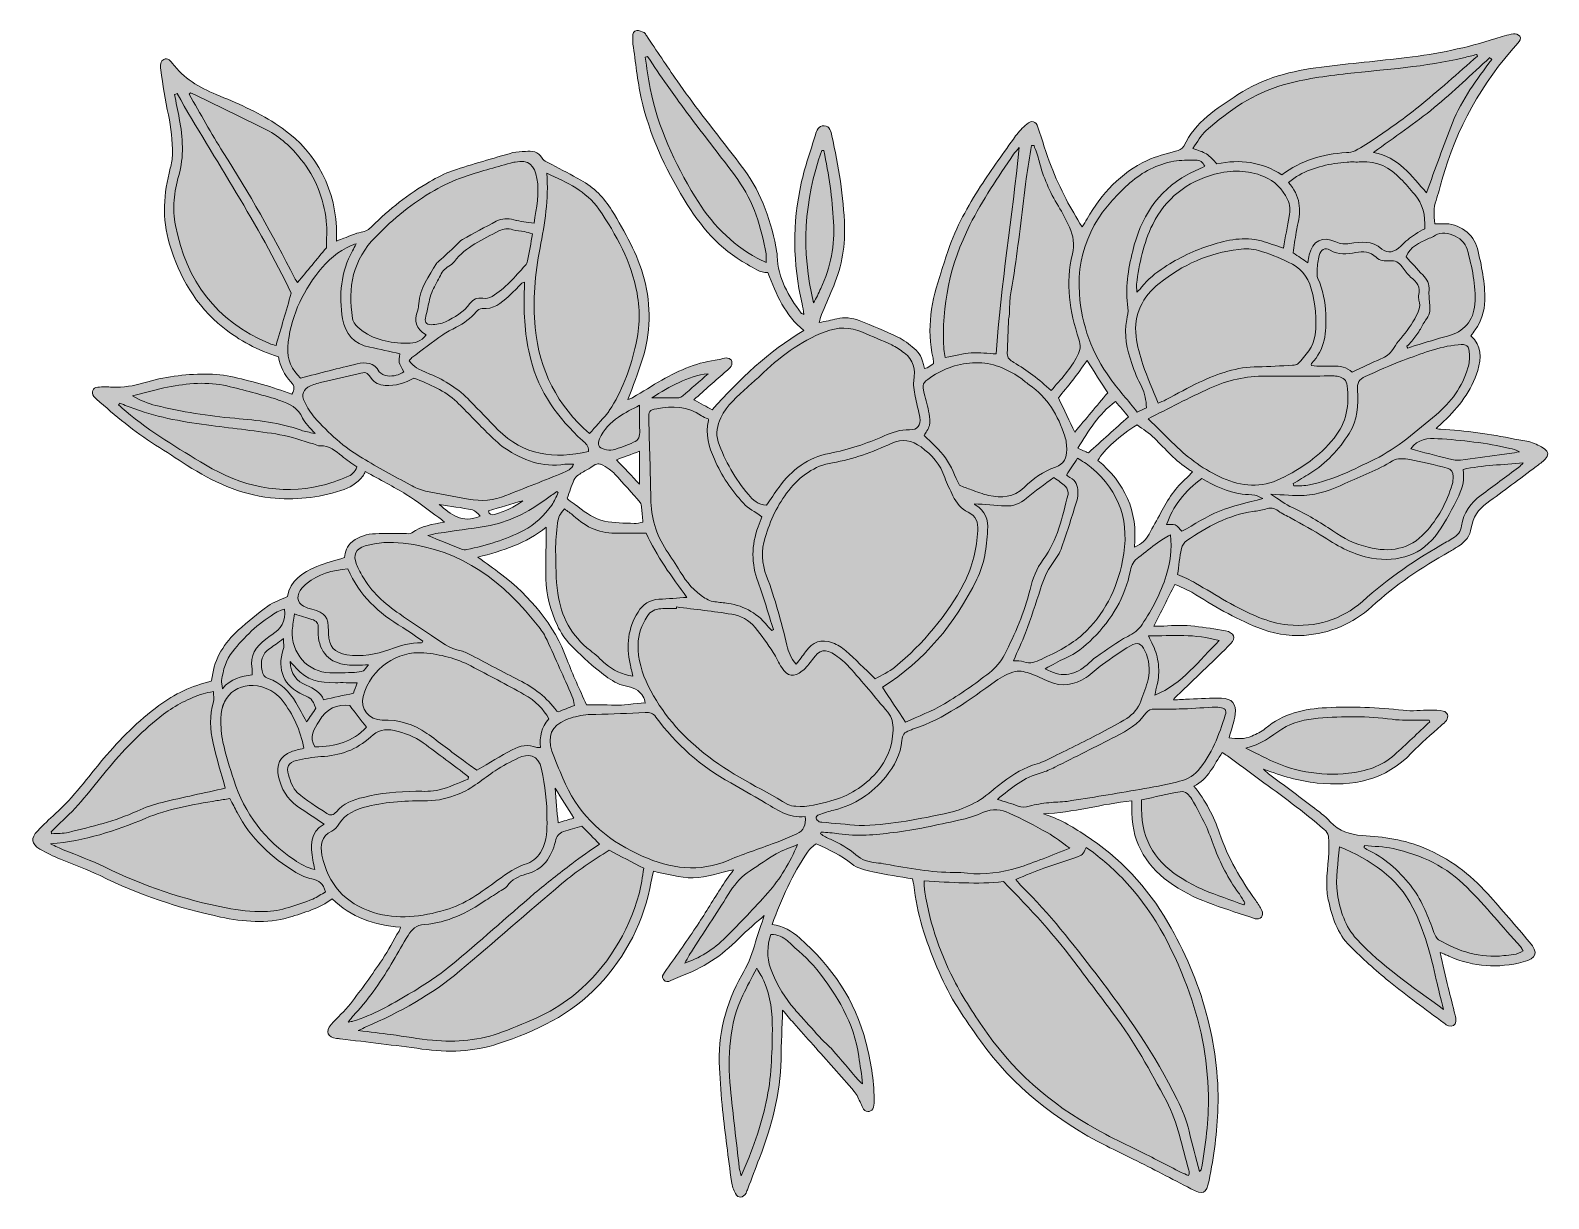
# Model space of a CAD drawing. Extents: x 8 to 283, y -259 to -47.
import ezdxf

# ---------------------------------------------------------------- set-up
doc = ezdxf.new("R2010")
doc.units = 0
doc.header["$MEASUREMENT"] = 0
doc.layers.add('Layer 1', color=7, linetype='Continuous', lineweight=0)

# ---------------------------------------------------------------- blocks, each defined once
blk = doc.blocks.new('Block_1')
at = {"layer": 'Layer 1', "true_color": 0xedad91, "transparency": 33554687}
h = blk.add_hatch(color=21, dxfattribs=at)
h.dxf.hatch_style = 2
edge = h.paths.add_edge_path()
edge.add_spline(control_points=[(66.54, -99.71), (66.68, -100.52), (67.16, -101.05), (67.8, -101.57), (70.35, -103.62), (73.29, -104.22), (76.48, -104.22), (77.87, -104.22), (78.97, -103.94), (79.86, -102.7), (78.04, -101.5), (77.63, -100.21), (78.35, -98.2), (78.48, -97.84), (78.51, -97.45), (78.54, -97.07), (78.75, -94.24), (80.42, -92.06), (81.75, -89.72), (81.85, -89.54), (82.09, -89.44), (82.25, -89.29), (83.26, -88.36), (84.27, -87.43), (85.28, -86.49), (85.69, -86.12), (86.03, -85.63), (86.49, -85.37), (88.51, -84.24), (90.55, -83.16), (92.6, -82.08), (93.62, -81.55), (94.67, -81.52), (95.81, -81.83), (96.95, -82.15), (98.16, -82.23), (99.45, -82.44), (99.88, -79.6), (100.47, -76.94), (99.98, -74.34), (99.53, -71.9), (98.52, -70.83), (96, -71.33), (95.73, -71.38), (95.46, -71.44), (95.19, -71.52), (92.33, -72.35), (89.44, -73.09), (86.63, -74.06), (84.81, -74.68), (83.06, -75.55), (81.38, -76.5), (77.4, -78.73), (73.93, -81.63), (70.73, -84.88), (66.62, -89.05), (65.58, -94.1), (66.54, -99.71)], knot_values=[0, 0, 0, 0, 1, 1, 1, 2, 2, 2, 3, 3, 3, 4, 4, 4, 5, 5, 5, 6, 6, 6, 7, 7, 7, 8, 8, 8, 9, 9, 9, 10, 10, 10, 11, 11, 11, 12, 12, 12, 13, 13, 13, 14, 14, 14, 15, 15, 15, 16, 16, 16, 17, 17, 17, 18, 18, 18, 19, 19, 19, 19], degree=3, periodic=0)
h = blk.add_hatch(color=21, dxfattribs=at)
h.dxf.hatch_style = 2
edge = h.paths.add_edge_path()
edge.add_spline(control_points=[(204, -110.65), (205.51, -112.72), (207.23, -114.66), (208.88, -116.7), (209.54, -116.39), (210.02, -116.16), (210.52, -115.92), (210.48, -114.56), (210.27, -113.34), (209.69, -112.17), (209.01, -110.78), (208.33, -109.38), (207.86, -107.91), (207.02, -105.33), (206.4, -102.7), (206.95, -99.94), (207.09, -99.24), (207.28, -98.5), (207.18, -97.81), (206.66, -94.29), (207.2, -90.88), (208.04, -87.48), (209.49, -81.54), (212.41, -76.64), (217.95, -73.64), (218.97, -73.09), (220.03, -72.63), (221.1, -72.11), (220.77, -71.39), (220.21, -70.96), (219.44, -70.97), (218.12, -70.99), (216.78, -70.98), (215.49, -71.2), (212.48, -71.73), (209.81, -73.15), (207.55, -75.12), (201.45, -80.42), (197.75, -86.92), (198.37, -95.28), (198.78, -100.92), (200.66, -106.08), (204, -110.65)], knot_values=[0, 0, 0, 0, 1, 1, 1, 2, 2, 2, 3, 3, 3, 4, 4, 4, 5, 5, 5, 6, 6, 6, 7, 7, 7, 8, 8, 8, 9, 9, 9, 10, 10, 10, 11, 11, 11, 12, 12, 12, 13, 13, 13, 14, 14, 14, 14], degree=3, periodic=0)
h = blk.add_hatch(color=21, dxfattribs=at)
h.dxf.hatch_style = 2
edge = h.paths.add_edge_path()
edge.add_spline(control_points=[(261.03, -83.43), (261.15, -80.99), (260.65, -78.93), (259.19, -77.2), (258.37, -76.22), (257.52, -75.28), (256.64, -74.36), (254.68, -72.3), (252.36, -71.09), (249.43, -71.31), (248.6, -71.37), (247.77, -71.28), (246.94, -71.35), (243.89, -71.59), (240.94, -72.22), (238.22, -73.69), (237.56, -74.05), (236.99, -74.55), (236.28, -75.05), (238.45, -77.42), (238.65, -80.02), (237.95, -82.8), (237.84, -83.22), (237.74, -83.66), (237.68, -84.09), (237.5, -85.34), (237.33, -86.59), (237.17, -87.82), (238.09, -88.45), (238.9, -89), (239.8, -89.61), (239.9, -89.05), (239.97, -88.63), (240.06, -88.2), (240.62, -85.62), (242.47, -84.68), (244.88, -85.83), (245.73, -86.24), (246.52, -86.26), (247.43, -86.13), (249.44, -85.84), (251.44, -85.51), (253.22, -87.12), (254.28, -88.08), (255.64, -87.64), (256.65, -86.58), (257.44, -85.76), (258.39, -85.08), (259.32, -84.4), (259.88, -83.99), (260.54, -83.7), (261.03, -83.43)], knot_values=[0, 0, 0, 0, 1, 1, 1, 2, 2, 2, 3, 3, 3, 4, 4, 4, 5, 5, 5, 6, 6, 6, 7, 7, 7, 8, 8, 8, 9, 9, 9, 10, 10, 10, 11, 11, 11, 12, 12, 12, 13, 13, 13, 14, 14, 14, 15, 15, 15, 16, 16, 16, 17, 17, 17, 17], degree=3, periodic=0)
h = blk.add_hatch(color=21, dxfattribs=at)
h.dxf.hatch_style = 2
edge = h.paths.add_edge_path()
edge.add_spline(control_points=[(99.66, -101.39), (100.38, -109.16), (103.72, -115.51), (109.49, -120.62), (110.61, -119.38), (111.64, -118.24), (112.66, -117.1), (112.84, -116.89), (112.96, -116.64), (113.11, -116.41), (115.44, -112.98), (116.77, -109.14), (117.76, -105.15), (118.59, -101.83), (118.76, -98.52), (118.14, -95.14), (117.12, -89.45), (114.39, -84.54), (111.19, -79.87), (108.96, -76.61), (105.43, -75.06), (101.79, -73.38), (102.11, -78.1), (101.39, -82.51), (100.55, -86.89), (99.62, -91.69), (99.21, -96.48), (99.66, -101.39)], knot_values=[0, 0, 0, 0, 1, 1, 1, 2, 2, 2, 3, 3, 3, 4, 4, 4, 5, 5, 5, 6, 6, 6, 7, 7, 7, 8, 8, 8, 9, 9, 9, 9], degree=3, periodic=0)
h = blk.add_hatch(color=21, dxfattribs=at)
h.dxf.hatch_style = 2
edge = h.paths.add_edge_path()
edge.add_spline(control_points=[(231.84, -73.96), (228.9, -72.77), (225.9, -72.73), (222.91, -73.55), (217.85, -74.92), (214.04, -77.94), (211.67, -82.65), (209.96, -86.06), (209.25, -89.75), (208.74, -93.49), (208.68, -93.88), (208.77, -94.3), (208.81, -94.96), (209.23, -94.52), (209.47, -94.31), (209.66, -94.06), (210.78, -92.58), (212.21, -91.46), (213.75, -90.45), (216.4, -88.72), (219.24, -87.36), (222.25, -86.4), (225.22, -85.46), (228.26, -84.81), (231.38, -85.65), (232.7, -86.01), (233.98, -86.51), (235.37, -86.97), (235.75, -84.88), (236.08, -83.04), (236.42, -81.19), (236.62, -80.14), (236.65, -79.09), (236.15, -78.11), (235.2, -76.23), (233.86, -74.77), (231.84, -73.96)], knot_values=[0, 0, 0, 0, 1, 1, 1, 2, 2, 2, 3, 3, 3, 4, 4, 4, 5, 5, 5, 6, 6, 6, 7, 7, 7, 8, 8, 8, 9, 9, 9, 10, 10, 10, 11, 11, 11, 12, 12, 12, 12], degree=3, periodic=0)
h = blk.add_hatch(color=21, dxfattribs=at)
h.dxf.hatch_style = 2
edge = h.paths.add_edge_path()
edge.add_spline(control_points=[(87.83, -97), (88.38, -96.25), (89.12, -95.89), (90.14, -96.06), (90.68, -96.15), (91.35, -95.99), (91.83, -95.72), (94.26, -94.32), (95.96, -92.11), (97.86, -90.12), (98.07, -89.9), (98.22, -89.56), (98.28, -89.24), (98.6, -87.68), (98.87, -86.11), (99.19, -84.36), (98.56, -84.19), (98.14, -84.05), (97.72, -83.97), (97.02, -83.85), (96.28, -83.86), (95.62, -83.64), (94.71, -83.34), (93.92, -83.41), (93.09, -83.85), (90.17, -85.37), (87.11, -86.67), (85.01, -89.41), (84.75, -89.75), (84.37, -90.03), (84, -90.25), (83.2, -90.71), (82.68, -91.38), (82.31, -92.21), (81.87, -93.16), (81.32, -94.06), (80.9, -95.02), (80.65, -95.56), (80.55, -96.17), (80.41, -96.75), (80.2, -97.6), (80.06, -98.46), (79.82, -99.3), (79.54, -100.27), (79.83, -100.88), (80.83, -100.86), (81.68, -100.84), (82.6, -100.68), (83.37, -100.33), (85.07, -99.53), (86.68, -98.58), (87.83, -97)], knot_values=[0, 0, 0, 0, 1, 1, 1, 2, 2, 2, 3, 3, 3, 4, 4, 4, 5, 5, 5, 6, 6, 6, 7, 7, 7, 8, 8, 8, 9, 9, 9, 10, 10, 10, 11, 11, 11, 12, 12, 12, 13, 13, 13, 14, 14, 14, 15, 15, 15, 16, 16, 16, 17, 17, 17, 17], degree=3, periodic=0)
h = blk.add_hatch(color=21, dxfattribs=at)
h.dxf.hatch_style = 2
edge = h.paths.add_edge_path()
edge.add_spline(control_points=[(261.55, -85.27), (260.06, -86.04), (258.39, -86.6), (257.65, -88.55), (258.65, -89.64), (259.61, -90.77), (260.66, -91.82), (261.45, -92.62), (261.87, -93.47), (261.8, -94.62), (261.75, -95.49), (261.82, -96.39), (261.93, -97.26), (262.07, -98.31), (261.84, -99.2), (261.18, -100.04), (260.75, -100.6), (260.48, -101.27), (260.09, -101.87), (259.64, -102.54), (259.16, -103.19), (258.66, -103.83), (258.4, -104.17), (258.08, -104.46), (257.78, -104.77), (257.83, -104.88), (257.88, -104.98), (257.92, -105.09), (258.38, -104.94), (258.83, -104.77), (259.28, -104.64), (261.24, -104.06), (263.18, -103.43), (265.16, -102.93), (268.07, -102.2), (269.9, -100.11), (270.1, -97.11), (270.33, -93.7), (269.6, -90.42), (268.71, -87.16), (268.07, -84.84), (264.39, -83.36), (262.61, -84.86), (262.34, -85.09), (261.89, -85.1), (261.55, -85.27)], knot_values=[0, 0, 0, 0, 1, 1, 1, 2, 2, 2, 3, 3, 3, 4, 4, 4, 5, 5, 5, 6, 6, 6, 7, 7, 7, 8, 8, 8, 9, 9, 9, 10, 10, 10, 11, 11, 11, 12, 12, 12, 13, 13, 13, 14, 14, 14, 15, 15, 15, 15], degree=3, periodic=0)
h = blk.add_hatch(color=21, dxfattribs=at)
h.dxf.hatch_style = 2
edge = h.paths.add_edge_path()
edge.add_spline(control_points=[(67.36, -107.97), (68.91, -107.62), (70.43, -107.65), (71.38, -109.39), (71.6, -109.81), (72.35, -110.08), (72.9, -110.14), (73.94, -110.26), (74.96, -109.99), (75.86, -109.4), (74.84, -107.72), (74.84, -107.72), (75.13, -106.12), (73.3, -105.72), (71.49, -105.29), (69.66, -104.94), (66.79, -104.38), (65.2, -102.5), (64.73, -99.79), (63.99, -95.51), (64.41, -91.32), (66.55, -87.43), (66.74, -87.08), (66.9, -86.72), (67.18, -86.15), (66.7, -86.32), (66.49, -86.38), (66.3, -86.46), (63.94, -87.54), (62.01, -89.16), (60.43, -91.19), (57.27, -95.24), (55.18, -99.76), (54.79, -104.92), (54.62, -107.19), (55.57, -109.08), (57.1, -110.54), (60.65, -109.64), (63.99, -108.74), (67.36, -107.97)], knot_values=[0, 0, 0, 0, 1, 1, 1, 2, 2, 2, 3, 3, 3, 4, 4, 4, 5, 5, 5, 6, 6, 6, 7, 7, 7, 8, 8, 8, 9, 9, 9, 10, 10, 10, 11, 11, 11, 12, 12, 12, 13, 13, 13, 13], degree=3, periodic=0)
h = blk.add_hatch(color=21, dxfattribs=at)
h.dxf.hatch_style = 2
edge = h.paths.add_edge_path()
edge.add_spline(control_points=[(208.66, -102.97), (208.87, -104.7), (209.33, -106.43), (209.9, -108.09), (210.7, -110.42), (211.71, -112.68), (212.68, -115.1), (213.04, -114.94), (213.59, -114.72), (214.12, -114.45), (216.12, -113.4), (218.08, -112.24), (220.13, -111.3), (223.49, -109.74), (226.95, -108.48), (230.76, -108.49), (232.86, -108.49), (234.96, -108.32), (237.05, -108.2), (237.37, -108.19), (237.79, -108.17), (237.98, -107.98), (239.4, -106.45), (240.86, -104.95), (241.14, -102.69), (241.5, -99.84), (241.19, -97.08), (240.44, -94.33), (239.81, -92.02), (238.37, -90.45), (236.27, -89.48), (234.52, -88.68), (232.73, -87.92), (230.88, -87.4), (229.75, -87.07), (228.46, -87.04), (227.28, -87.18), (221.87, -87.81), (217.05, -90), (212.85, -93.36), (209.85, -95.76), (208.18, -98.99), (208.66, -102.97)], knot_values=[0, 0, 0, 0, 1, 1, 1, 2, 2, 2, 3, 3, 3, 4, 4, 4, 5, 5, 5, 6, 6, 6, 7, 7, 7, 8, 8, 8, 9, 9, 9, 10, 10, 10, 11, 11, 11, 12, 12, 12, 13, 13, 13, 14, 14, 14, 14], degree=3, periodic=0)
h = blk.add_hatch(color=21, dxfattribs=at)
h.dxf.hatch_style = 2
edge = h.paths.add_edge_path()
edge.add_spline(control_points=[(258.45, -92.24), (258.46, -92.25), (258.46, -92.26), (258.47, -92.27), (258.47, -92.27), (258.44, -92.24), (258.44, -92.24), (258.44, -92.24), (258.44, -92.24), (258.45, -92.24), (257.93, -91.62), (257.35, -91.03), (256.91, -90.36), (256.36, -89.52), (255.65, -89.18), (254.67, -89.26), (253.77, -89.34), (252.85, -89.28), (252.18, -88.62), (251.1, -87.57), (249.88, -87.49), (248.49, -87.76), (246.92, -88.06), (245.36, -88.23), (243.84, -87.31), (242.92, -86.75), (242.1, -87.22), (241.86, -88.28), (241.66, -89.14), (241.57, -90.02), (241.5, -90.9), (241.46, -91.43), (241.43, -92.04), (241.64, -92.5), (242.58, -94.55), (242.97, -96.73), (243.07, -98.94), (243.22, -102.18), (242.96, -105.37), (240.46, -107.88), (240.41, -107.93), (240.46, -108.07), (240.46, -108.25), (243, -108.73), (245.81, -107.64), (247.86, -109.45), (249.74, -108.57), (251.36, -107.75), (253.05, -107.06), (253.96, -106.69), (254.68, -106.18), (255.22, -105.38), (255.56, -104.87), (255.85, -104.32), (256.24, -103.86), (257.36, -102.59), (258.36, -101.28), (259.19, -99.76), (259.8, -98.64), (260.38, -97.7), (259.97, -96.41), (259.89, -96.16), (259.84, -95.84), (259.91, -95.59), (260.36, -94.05), (259.59, -93.07), (258.45, -92.24)], knot_values=[0, 0, 0, 0, 1, 1, 1, 2, 2, 2, 3, 3, 3, 4, 4, 4, 5, 5, 5, 6, 6, 6, 7, 7, 7, 8, 8, 8, 9, 9, 9, 10, 10, 10, 11, 11, 11, 12, 12, 12, 13, 13, 13, 14, 14, 14, 15, 15, 15, 16, 16, 16, 17, 17, 17, 18, 18, 18, 19, 19, 19, 20, 20, 20, 21, 21, 21, 22, 22, 22, 22], degree=3, periodic=0)
h = blk.add_hatch(color=21, dxfattribs=at)
h.dxf.hatch_style = 2
edge = h.paths.add_edge_path()
edge.add_spline(control_points=[(76.81, -107.4), (77.87, -108.64), (78.1, -108.81), (80.58, -109.82), (83.33, -110.94), (85.77, -112.53), (87.83, -114.66), (89.53, -116.41), (91.19, -118.18), (92.91, -119.91), (97.55, -124.57), (103.13, -125.32), (109.34, -123.84), (109.37, -122.8), (108.77, -122.37), (108.24, -121.89), (103.82, -117.79), (100.36, -113.09), (98.85, -107.14), (97.82, -103.08), (97.54, -98.96), (97.69, -94.8), (97.71, -94.27), (97.7, -93.74), (97.7, -93.11), (97.44, -93.24), (97.27, -93.27), (97.17, -93.37), (96.39, -94.15), (95.65, -94.98), (94.83, -95.71), (93.47, -96.93), (92.09, -98.13), (90.03, -97.91), (89.69, -97.88), (89.21, -98.2), (88.96, -98.49), (87.95, -99.71), (86.7, -100.59), (85.33, -101.33), (84.5, -101.77), (83.64, -102.16), (82.88, -102.69), (80.99, -104.03), (79.15, -105.44), (77.3, -106.83), (77.1, -106.98), (76.96, -107.22), (76.81, -107.4)], knot_values=[0, 0, 0, 0, 1, 1, 1, 2, 2, 2, 3, 3, 3, 4, 4, 4, 5, 5, 5, 6, 6, 6, 7, 7, 7, 8, 8, 8, 9, 9, 9, 10, 10, 10, 11, 11, 11, 12, 12, 12, 13, 13, 13, 14, 14, 14, 15, 15, 15, 16, 16, 16, 16], degree=3, periodic=0)
h = blk.add_hatch(color=21, dxfattribs=at)
h.dxf.hatch_style = 2
edge = h.paths.add_edge_path()
edge.add_spline(control_points=[(138.33, -131.68), (139.16, -132.69), (140.12, -133.48), (141.61, -133.63), (142.39, -132.5), (143.11, -131.39), (143.89, -130.32), (146.19, -127.17), (149.17, -124.91), (153.04, -124.2), (156.49, -123.56), (159.75, -122.43), (162.95, -121.04), (164.42, -120.41), (165.88, -119.86), (167.56, -119.92), (169, -119.98), (169.68, -119.09), (169.45, -117.68), (169.26, -116.54), (168.88, -115.43), (168.68, -114.29), (168.49, -113.22), (168.18, -112.09), (168.34, -111.05), (168.65, -108.96), (168.36, -107.22), (166.56, -105.95), (165.84, -105.44), (165.12, -104.9), (164.33, -104.52), (162.58, -103.7), (160.78, -102.99), (159.02, -102.21), (156.77, -101.22), (154.55, -101.26), (152.26, -102.13), (147.67, -103.87), (143.9, -106.81), (140.41, -110.17), (139.69, -110.85), (138.93, -111.49), (138.2, -112.16), (136.37, -113.85), (134.41, -115.43), (133.33, -117.75), (132.69, -119.13), (132.34, -120.56), (132.86, -122.09), (134.06, -125.64), (135.96, -128.8), (138.33, -131.68)], knot_values=[0, 0, 0, 0, 1, 1, 1, 2, 2, 2, 3, 3, 3, 4, 4, 4, 5, 5, 5, 6, 6, 6, 7, 7, 7, 8, 8, 8, 9, 9, 9, 10, 10, 10, 11, 11, 11, 12, 12, 12, 13, 13, 13, 14, 14, 14, 15, 15, 15, 16, 16, 16, 17, 17, 17, 17], degree=3, periodic=0)
h = blk.add_hatch(color=21, dxfattribs=at)
h.dxf.hatch_style = 2
edge = h.paths.add_edge_path()
edge.add_spline(control_points=[(267.06, -104.49), (263.55, -104.83), (260.32, -106.16), (257.06, -107.34), (254.74, -108.19), (252.49, -109.27), (250.21, -110.25), (249.13, -110.72), (248.71, -111.46), (248.81, -112.72), (249.02, -115.45), (248.84, -118.15), (247.32, -120.57), (245.46, -123.5), (243.17, -126.01), (240.19, -127.84), (239.18, -128.46), (238.17, -129.08), (237.16, -129.7), (237.2, -129.84), (237.24, -129.97), (237.28, -130.11), (238.23, -130.05), (239.21, -130.12), (240.13, -129.92), (244.33, -129.04), (248.14, -127.13), (251.95, -125.26), (256.1, -123.22), (259.56, -120.14), (263.06, -117.2), (265.75, -114.95), (267.84, -112.13), (268.85, -108.67), (269.07, -107.9), (269.19, -107.05), (269.15, -106.24), (269.07, -104.64), (268.64, -104.34), (267.06, -104.49)], knot_values=[0, 0, 0, 0, 1, 1, 1, 2, 2, 2, 3, 3, 3, 4, 4, 4, 5, 5, 5, 6, 6, 6, 7, 7, 7, 8, 8, 8, 9, 9, 9, 10, 10, 10, 11, 11, 11, 12, 12, 12, 13, 13, 13, 13], degree=3, periodic=0)
h = blk.add_hatch(color=21, dxfattribs=at)
h.dxf.hatch_style = 2
edge = h.paths.add_edge_path()
edge.add_spline(control_points=[(94.35, -131.83), (97.85, -130.48), (101.33, -129.11), (104.8, -127.69), (105.51, -127.41), (106.3, -127.08), (106.6, -126.17), (106.03, -126.17), (105.52, -126.11), (105.04, -126.18), (100.97, -126.8), (97.41, -125.46), (94.13, -123.24), (92.95, -122.44), (91.93, -121.4), (90.91, -120.4), (89.05, -118.58), (87.31, -116.65), (85.42, -114.87), (83.26, -112.82), (80.56, -111.66), (77.66, -110.54), (76.04, -111.49), (74.32, -112.01), (72.44, -111.86), (71.4, -111.77), (70.53, -111.43), (69.89, -110.54), (69.08, -109.39), (68.97, -109.42), (67.55, -109.77), (65.46, -110.28), (63.36, -110.7), (61.27, -111.2), (60.47, -111.39), (59.66, -111.63), (58.91, -111.95), (57.54, -112.55), (57.16, -113.55), (57.85, -114.92), (58.35, -115.89), (58.92, -116.87), (59.65, -117.68), (62.19, -120.54), (65.02, -123.11), (68.32, -125.07), (71.16, -126.76), (74.08, -128.34), (76.99, -129.92), (77.86, -130.39), (78.78, -130.84), (79.74, -131.04), (82.32, -131.59), (84.95, -131.96), (87.54, -132.5), (89.9, -132.99), (92.15, -132.69), (94.35, -131.83)], knot_values=[0, 0, 0, 0, 1, 1, 1, 2, 2, 2, 3, 3, 3, 4, 4, 4, 5, 5, 5, 6, 6, 6, 7, 7, 7, 8, 8, 8, 9, 9, 9, 10, 10, 10, 11, 11, 11, 12, 12, 12, 13, 13, 13, 14, 14, 14, 15, 15, 15, 16, 16, 16, 17, 17, 17, 18, 18, 18, 19, 19, 19, 19], degree=3, periodic=0)
h = blk.add_hatch(color=21, dxfattribs=at)
h.dxf.hatch_style = 2
edge = h.paths.add_edge_path()
edge.add_spline(control_points=[(125.69, -114.11), (125.94, -114.11), (126.22, -113.93), (126.42, -113.76), (127.96, -112.44), (129.48, -111.1), (131.01, -109.77), (127.22, -110.15), (124.18, -112.05), (120.8, -114.13), (122.68, -114.13), (124.19, -114.15), (125.69, -114.11)], knot_values=[0, 0, 0, 0, 1, 1, 1, 2, 2, 2, 3, 3, 3, 4, 4, 4, 4], degree=3, periodic=0)
h = blk.add_hatch(color=21, dxfattribs=at)
h.dxf.hatch_style = 2
edge = h.paths.add_edge_path()
edge.add_spline(control_points=[(171.11, -117.01), (171.23, -117.71), (171.32, -118.47), (171.16, -119.14), (170.99, -119.83), (170.49, -120.44), (170.22, -120.93), (171.56, -122.31), (173.04, -123.53), (174.1, -125.04), (175.16, -126.54), (175.81, -128.35), (176.62, -130), (177.34, -130.27), (178.06, -130.56), (178.78, -130.81), (179.82, -131.17), (180.84, -131.62), (181.91, -131.84), (184.25, -132.33), (186.45, -132.24), (188.35, -130.37), (189.97, -128.78), (191.86, -127.45), (194.02, -126.7), (195.65, -126.14), (196.09, -125.01), (196.08, -123.54), (196.07, -122.73), (195.98, -121.88), (195.73, -121.11), (194.51, -117.35), (192.61, -114.04), (189.26, -111.74), (188.67, -111.34), (188.15, -110.82), (187.56, -110.43), (185.13, -108.82), (182.57, -107.68), (179.54, -107.75), (176.51, -107.82), (173.82, -108.76), (171.34, -110.44), (169.93, -111.4), (169.82, -111.64), (170.23, -113.31), (170.53, -114.54), (170.87, -115.77), (171.11, -117.01)], knot_values=[0, 0, 0, 0, 1, 1, 1, 2, 2, 2, 3, 3, 3, 4, 4, 4, 5, 5, 5, 6, 6, 6, 7, 7, 7, 8, 8, 8, 9, 9, 9, 10, 10, 10, 11, 11, 11, 12, 12, 12, 13, 13, 13, 14, 14, 14, 15, 15, 15, 16, 16, 16, 16], degree=3, periodic=0)
h = blk.add_hatch(color=21, dxfattribs=at)
h.dxf.hatch_style = 2
edge = h.paths.add_edge_path()
edge.add_spline(control_points=[(234.89, -128.78), (238.61, -126.96), (241.95, -124.73), (244.57, -121.43), (246.84, -118.59), (247.37, -115.41), (246.97, -111.92), (246.84, -110.88), (246.24, -110.5), (245.42, -110.25), (245.06, -110.14), (244.66, -110.16), (244.27, -110.16), (240.23, -110.16), (236.19, -110.2), (232.16, -110.17), (228.61, -110.14), (225.23, -110.94), (222.04, -112.38), (218.23, -114.11), (214.52, -116.08), (210.83, -117.92), (212.45, -119.51), (214.04, -121.11), (215.67, -122.68), (218.23, -125.15), (221.08, -127.24), (224.34, -128.69), (227.82, -130.23), (231.33, -130.53), (234.89, -128.78)], knot_values=[0, 0, 0, 0, 1, 1, 1, 2, 2, 2, 3, 3, 3, 4, 4, 4, 5, 5, 5, 6, 6, 6, 7, 7, 7, 8, 8, 8, 9, 9, 9, 10, 10, 10, 10], degree=3, periodic=0)
h = blk.add_hatch(color=21, dxfattribs=at)
h.dxf.hatch_style = 2
edge = h.paths.add_edge_path()
edge.add_spline(control_points=[(111.32, -121.56), (110.9, -122.55), (111.15, -123.17), (112.17, -123.45), (112.69, -123.59), (113.3, -123.71), (113.79, -123.56), (115.05, -123.2), (116.29, -122.72), (117.5, -122.2), (118.41, -121.82), (118.7, -121.1), (118.62, -120.07), (118.49, -118.6), (118.59, -117.11), (118.59, -115.45), (117.24, -116.21), (115.93, -116.8), (114.78, -117.62), (113.34, -118.64), (112.05, -119.88), (111.32, -121.56)], knot_values=[0, 0, 0, 0, 1, 1, 1, 2, 2, 2, 3, 3, 3, 4, 4, 4, 5, 5, 5, 6, 6, 6, 7, 7, 7, 7], degree=3, periodic=0)
h = blk.add_hatch(color=21, dxfattribs=at)
h.dxf.hatch_style = 2
edge = h.paths.add_edge_path()
edge.add_spline(control_points=[(120.63, -132.4), (120.68, -135.81), (121.58, -138.94), (123.44, -141.79), (124.29, -143.08), (125.2, -144.33), (125.98, -145.67), (127.11, -147.61), (128.54, -149.26), (130.45, -150.46), (130.81, -150.69), (131.2, -150.91), (131.61, -151), (132.42, -151.17), (133.24, -151.26), (134.07, -151.35), (137.17, -151.69), (139.76, -153), (141.75, -155.44), (142, -155.75), (142.29, -156.04), (142.57, -156.34), (142.67, -156.29), (142.78, -156.23), (142.88, -156.18), (141.96, -153.31), (141.14, -150.4), (140.1, -147.56), (138.85, -144.19), (138.86, -140.88), (140.1, -137.54), (140.35, -136.87), (140.6, -136.21), (140.79, -135.69), (139.52, -134.79), (138.29, -134.2), (137.43, -133.26), (135.27, -130.88), (133.47, -128.24), (132.16, -125.28), (131.16, -123.01), (130.45, -120.73), (131.11, -118.23), (131.13, -118.14), (131.05, -118.03), (131.01, -117.94), (130.6, -117.75), (130.17, -117.61), (129.81, -117.37), (127.31, -115.67), (124.56, -115.54), (121.71, -116.1), (120.3, -116.38), (120.23, -116.53), (120.26, -117.99), (120.39, -122.79), (120.56, -127.6), (120.63, -132.4)], knot_values=[0, 0, 0, 0, 1, 1, 1, 2, 2, 2, 3, 3, 3, 4, 4, 4, 5, 5, 5, 6, 6, 6, 7, 7, 7, 8, 8, 8, 9, 9, 9, 10, 10, 10, 11, 11, 11, 12, 12, 12, 13, 13, 13, 14, 14, 14, 15, 15, 15, 16, 16, 16, 17, 17, 17, 18, 18, 18, 19, 19, 19, 19], degree=3, periodic=0)
h = blk.add_hatch(color=21, dxfattribs=at)
h.dxf.hatch_style = 2
edge = h.paths.add_edge_path()
edge.add_spline(control_points=[(164.25, -122.4), (160.85, -123.96), (157.35, -125.27), (153.59, -125.9), (150.3, -126.44), (147.74, -128.35), (145.65, -130.94), (143.61, -133.49), (142.31, -136.4), (141.36, -139.48), (140.65, -141.81), (140.75, -144.18), (141.63, -146.48), (143.2, -150.56), (144.31, -154.78), (145.31, -159.03), (145.59, -160.21), (146, -161.33), (146.99, -162.48), (147.62, -161.65), (148.2, -160.95), (148.72, -160.2), (150.01, -158.38), (151.56, -157.8), (153.61, -158.59), (154.46, -158.93), (155.31, -159.42), (156, -160.03), (157.73, -161.57), (159.36, -163.21), (161.33, -165.09), (162.48, -164.43), (163.85, -163.89), (164.92, -162.99), (170.04, -158.68), (174.34, -153.69), (177.46, -147.71), (179.04, -144.7), (179.73, -141.51), (179.94, -138.17), (180.02, -136.75), (179.63, -135.57), (178.21, -134.89), (176.91, -134.27), (176.05, -133.19), (175.44, -131.9), (174.93, -130.8), (174.33, -129.73), (173.95, -128.58), (173.18, -126.2), (171.6, -124.48), (169.65, -123.04), (168, -121.83), (166.28, -121.46), (164.25, -122.4)], knot_values=[0, 0, 0, 0, 1, 1, 1, 2, 2, 2, 3, 3, 3, 4, 4, 4, 5, 5, 5, 6, 6, 6, 7, 7, 7, 8, 8, 8, 9, 9, 9, 10, 10, 10, 11, 11, 11, 12, 12, 12, 13, 13, 13, 14, 14, 14, 15, 15, 15, 16, 16, 16, 17, 17, 17, 18, 18, 18, 18], degree=3, periodic=0)
h = blk.add_hatch(color=21, dxfattribs=at)
h.dxf.hatch_style = 2
edge = h.paths.add_edge_path()
edge.add_spline(control_points=[(191.45, -161.58), (192.84, -160.91), (194.25, -160.26), (195.58, -159.48), (196.75, -158.78), (197.93, -158.02), (198.93, -157.09), (202.86, -153.45), (205.15, -148.96), (206.21, -143.66), (207.58, -136.81), (205.82, -131.22), (200.5, -126.74), (199.73, -126.08), (198.82, -125.58), (198.06, -125.07), (197.32, -126.2), (196.71, -127.13), (196.04, -128.14), (196.14, -128.22), (196.37, -128.47), (196.65, -128.6), (197.77, -129.12), (198.09, -130.06), (198.08, -131.18), (198.08, -131.68), (198.08, -132.2), (197.94, -132.66), (197.06, -135.51), (196.21, -138.36), (195.21, -141.17), (194.83, -142.24), (194.18, -143.25), (193.49, -144.17), (192.44, -145.58), (191.84, -147.13), (191.32, -148.78), (190.49, -151.47), (189.57, -154.13), (188.59, -156.76), (187.97, -158.46), (187.17, -160.09), (186.42, -161.82), (187.12, -161.88), (187.75, -161.81), (188.29, -162.01), (189.45, -162.44), (190.45, -162.06), (191.45, -161.58)], knot_values=[0, 0, 0, 0, 1, 1, 1, 2, 2, 2, 3, 3, 3, 4, 4, 4, 5, 5, 5, 6, 6, 6, 7, 7, 7, 8, 8, 8, 9, 9, 9, 10, 10, 10, 11, 11, 11, 12, 12, 12, 13, 13, 13, 14, 14, 14, 15, 15, 15, 16, 16, 16, 16], degree=3, periodic=0)
h = blk.add_hatch(color=21, dxfattribs=at)
h.dxf.hatch_style = 2
edge = h.paths.add_edge_path()
edge.add_spline(control_points=[(244.33, -138.27), (246.29, -139.63), (248.41, -140.67), (250.75, -141.25), (254.68, -142.23), (258.27, -141.64), (261.1, -138.59), (263.41, -136.09), (264.98, -133.1), (266, -129.84), (266.14, -129.37), (266.17, -128.86), (266.18, -128.37), (266.2, -127.62), (265.81, -127.06), (265.1, -126.88), (262.85, -126.32), (260.61, -125.73), (258.33, -125.33), (257.31, -125.15), (255.98, -125.03), (255.19, -125.53), (252.46, -127.25), (249.44, -128.33), (246.55, -129.69), (244.19, -130.79), (241.74, -131.7), (239.12, -131.82), (237.27, -131.91), (235.41, -131.72), (233.11, -131.63), (234.61, -132.58), (235.75, -133.46), (237.02, -134.05), (239.59, -135.25), (242, -136.66), (244.33, -138.27)], knot_values=[0, 0, 0, 0, 1, 1, 1, 2, 2, 2, 3, 3, 3, 4, 4, 4, 5, 5, 5, 6, 6, 6, 7, 7, 7, 8, 8, 8, 9, 9, 9, 10, 10, 10, 11, 11, 11, 12, 12, 12, 12], degree=3, periodic=0)
h = blk.add_hatch(color=21, dxfattribs=at)
h.dxf.hatch_style = 2
edge = h.paths.add_edge_path()
edge.add_spline(control_points=[(179.78, -147.04), (175.81, -155.11), (170.29, -161.83), (162.67, -166.65), (163.97, -168.62), (165.32, -170.68), (166.83, -172.98), (169.12, -171.92), (171.62, -171), (173.88, -169.66), (176.72, -167.97), (179.43, -166.03), (182.06, -164.02), (183.16, -163.18), (184.14, -161.99), (184.78, -160.75), (186.72, -156.97), (188.4, -153.06), (189.43, -148.91), (189.92, -146.98), (190.55, -145.12), (191.79, -143.48), (194.43, -139.99), (195.24, -135.77), (196.31, -131.66), (196.42, -131.24), (196.17, -130.55), (195.84, -130.2), (195.3, -129.62), (194.56, -129.21), (193.72, -128.58), (192.07, -129.83), (190.36, -131.03), (188.76, -132.36), (187.63, -133.29), (186.42, -133.83), (184.98, -133.75), (183.07, -133.65), (181.16, -133.47), (179.33, -133.34), (179.32, -133.33), (179.37, -133.5), (179.49, -133.56), (181.33, -134.59), (181.84, -136.26), (181.73, -138.2), (181.56, -141.25), (181.14, -144.27), (179.78, -147.04)], knot_values=[0, 0, 0, 0, 1, 1, 1, 2, 2, 2, 3, 3, 3, 4, 4, 4, 5, 5, 5, 6, 6, 6, 7, 7, 7, 8, 8, 8, 9, 9, 9, 10, 10, 10, 11, 11, 11, 12, 12, 12, 13, 13, 13, 14, 14, 14, 15, 15, 15, 16, 16, 16, 16], degree=3, periodic=0)
h = blk.add_hatch(color=21, dxfattribs=at)
h.dxf.hatch_style = 2
edge = h.paths.add_edge_path()
edge.add_spline(control_points=[(87.25, -141.66), (90.82, -140.91), (94.3, -139.89), (97.55, -138.18), (99.66, -137.08), (101.33, -135.52), (102.66, -133.58), (103.14, -132.88), (103.46, -132.08), (103.85, -131.32), (103.77, -131.25), (103.68, -131.18), (103.59, -131.11), (102.95, -131.58), (102.31, -132.05), (101.66, -132.51), (98.36, -134.89), (94.81, -136.76), (90.75, -137.43), (87.87, -137.91), (84.97, -138.26), (82.08, -138.69), (81.49, -138.77), (80.92, -138.93), (80.21, -139.09), (82.34, -139.97), (84.31, -140.81), (86.29, -141.6), (86.57, -141.71), (86.94, -141.72), (87.25, -141.66)], knot_values=[0, 0, 0, 0, 1, 1, 1, 2, 2, 2, 3, 3, 3, 4, 4, 4, 5, 5, 5, 6, 6, 6, 7, 7, 7, 8, 8, 8, 9, 9, 9, 10, 10, 10, 10], degree=3, periodic=0)
h = blk.add_hatch(color=21, dxfattribs=at)
h.dxf.hatch_style = 2
edge = h.paths.add_edge_path()
edge.add_spline(control_points=[(114.73, -138.69), (111.56, -138.8), (108.91, -137.69), (106.63, -135.53), (106.12, -135.06), (105.52, -134.68), (104.97, -134.27), (104.09, -135.32), (103.88, -135.58), (103.73, -136.87), (103.53, -138.51), (103.36, -140.17), (103.37, -141.82), (103.4, -144.41), (103.39, -147.02), (103.76, -149.58), (104.36, -153.76), (106.21, -157.34), (109.67, -159.97), (110.63, -160.71), (111.49, -161.58), (112.41, -162.38), (113.79, -163.6), (115.42, -164.27), (117.38, -164.66), (117.18, -163.79), (117.01, -163.11), (116.87, -162.42), (116.17, -159.1), (116.47, -155.94), (118.32, -153), (119.2, -151.59), (120.41, -150.77), (122.1, -150.67), (123.79, -150.58), (125.48, -150.46), (127.18, -150.34), (124.43, -146.57), (121.64, -142.82), (119.79, -138.68), (118.02, -138.68), (116.38, -138.63), (114.73, -138.69)], knot_values=[0, 0, 0, 0, 1, 1, 1, 2, 2, 2, 3, 3, 3, 4, 4, 4, 5, 5, 5, 6, 6, 6, 7, 7, 7, 8, 8, 8, 9, 9, 9, 10, 10, 10, 11, 11, 11, 12, 12, 12, 13, 13, 13, 14, 14, 14, 14], degree=3, periodic=0)
h = blk.add_hatch(color=21, dxfattribs=at)
h.dxf.hatch_style = 2
edge = h.paths.add_edge_path()
edge.add_spline(control_points=[(68.29, -146.43), (69.95, -149.32), (72.35, -151.5), (75.08, -153.35), (77, -154.65), (78.94, -155.93), (80.85, -157.25), (82.52, -158.42), (84.15, -159.62), (86.22, -160.04), (86.91, -160.19), (87.56, -160.57), (88.19, -160.9), (91.04, -162.37), (93.86, -163.89), (96.71, -165.35), (99.4, -166.73), (101.79, -168.48), (103.57, -170.96), (103.63, -171.04), (103.77, -171.05), (103.87, -171.09), (104.79, -170.73), (105.7, -170.37), (106.82, -169.93), (106.63, -169.27), (106.55, -168.72), (106.33, -168.23), (104.85, -164.84), (103.35, -161.46), (101.81, -158.09), (101.42, -157.25), (100.91, -156.43), (100.34, -155.69), (93.99, -147.61), (86.35, -141.6), (75.69, -140.5), (73.37, -140.26), (71.04, -140.3), (68.8, -141.01), (67, -141.58), (66.59, -142.59), (67.27, -144.35), (67.54, -145.07), (67.91, -145.76), (68.29, -146.43)], knot_values=[0, 0, 0, 0, 1, 1, 1, 2, 2, 2, 3, 3, 3, 4, 4, 4, 5, 5, 5, 6, 6, 6, 7, 7, 7, 8, 8, 8, 9, 9, 9, 10, 10, 10, 11, 11, 11, 12, 12, 12, 13, 13, 13, 14, 14, 14, 15, 15, 15, 15], degree=3, periodic=0)
h = blk.add_hatch(color=21, dxfattribs=at)
h.dxf.hatch_style = 2
edge = h.paths.add_edge_path()
edge.add_spline(control_points=[(212.54, -140.41), (211.38, -141.26), (210.3, -142.21), (209.13, -143.04), (208.26, -143.66), (207.82, -144.44), (207.62, -145.48), (206.68, -150.3), (204.25, -154.3), (200.83, -157.76), (199.34, -159.28), (197.71, -160.55), (195.76, -161.41), (194.61, -161.92), (193.52, -162.57), (192.15, -163.29), (194.92, -164.9), (197.25, -164.58), (199.45, -162.82), (200.14, -162.27), (200.74, -161.6), (201.46, -161.1), (203.32, -159.82), (205.15, -158.47), (207.13, -157.42), (208.2, -156.85), (209.1, -156.25), (209.75, -155.26), (211.57, -152.48), (213.15, -149.58), (214.11, -146.37), (214.8, -144.05), (215.26, -141.69), (214.87, -138.97), (214, -139.51), (213.23, -139.91), (212.54, -140.41)], knot_values=[0, 0, 0, 0, 1, 1, 1, 2, 2, 2, 3, 3, 3, 4, 4, 4, 5, 5, 5, 6, 6, 6, 7, 7, 7, 8, 8, 8, 9, 9, 9, 10, 10, 10, 11, 11, 11, 12, 12, 12, 12], degree=3, periodic=0)
h = blk.add_hatch(color=21, dxfattribs=at)
h.dxf.hatch_style = 2
edge = h.paths.add_edge_path()
edge.add_spline(control_points=[(58.17, -152.19), (58.48, -152.31), (58.8, -152.37), (59.12, -152.46), (61.67, -153.22), (62.14, -153.85), (62.17, -156.46), (62.17, -156.63), (62.16, -156.79), (62.17, -156.96), (62.22, -159.25), (63.18, -160.35), (65.49, -160.74), (68.18, -161.19), (70.79, -160.66), (73.28, -159.79), (75.18, -159.13), (77.03, -158.48), (79.06, -158.6), (79.12, -158.61), (79.18, -158.46), (79.3, -158.31), (78.08, -157.47), (76.9, -156.55), (75.63, -155.79), (71.31, -153.21), (67.69, -150), (65.7, -145.17), (62.91, -145.32), (60.16, -146.28), (58.3, -147.76), (57.84, -148.13), (57.36, -148.55), (57.05, -149.06), (56.19, -150.42), (56.65, -151.62), (58.17, -152.19)], knot_values=[0, 0, 0, 0, 1, 1, 1, 2, 2, 2, 3, 3, 3, 4, 4, 4, 5, 5, 5, 6, 6, 6, 7, 7, 7, 8, 8, 8, 9, 9, 9, 10, 10, 10, 11, 11, 11, 12, 12, 12, 12], degree=3, periodic=0)
h = blk.add_hatch(color=21, dxfattribs=at)
h.dxf.hatch_style = 2
edge = h.paths.add_edge_path()
edge.add_spline(control_points=[(48.32, -164.37), (48.32, -163.93), (48.37, -163.59), (48.31, -163.28), (47.83, -160.88), (49.02, -159.27), (50.79, -157.92), (51.14, -157.65), (51.49, -157.39), (51.87, -157.15), (53.53, -156.1), (54.46, -154.67), (54.2, -152.47), (53.87, -152.56), (53.65, -152.6), (53.45, -152.69), (53.05, -152.88), (52.65, -153.07), (52.28, -153.3), (49.38, -155.17), (46.89, -157.48), (44.76, -160.2), (43.55, -161.73), (43.06, -163.52), (42.79, -165.4), (42.74, -165.78), (42.85, -166.18), (42.92, -166.93), (44.47, -165.01), (46.38, -164.67), (48.32, -164.37)], knot_values=[0, 0, 0, 0, 1, 1, 1, 2, 2, 2, 3, 3, 3, 4, 4, 4, 5, 5, 5, 6, 6, 6, 7, 7, 7, 8, 8, 8, 9, 9, 9, 10, 10, 10, 10], degree=3, periodic=0)
h = blk.add_hatch(color=21, dxfattribs=at)
h.dxf.hatch_style = 2
edge = h.paths.add_edge_path()
edge.add_spline(control_points=[(62.42, -164.02), (63.91, -164.05), (65.4, -164.01), (66.89, -163.95), (67.43, -163.93), (68, -163.85), (68.5, -163.65), (68.8, -163.52), (68.99, -163.11), (69.42, -162.6), (67.89, -162.6), (66.72, -162.68), (65.57, -162.58), (62.39, -162.31), (60.44, -160.24), (60.31, -157.07), (60.3, -156.68), (60.29, -156.29), (60.31, -155.91), (60.37, -155.06), (59.99, -154.57), (59.17, -154.34), (58.17, -154.06), (57.19, -153.72), (56.01, -153.35), (55.86, -154.4), (55.67, -155.32), (55.61, -156.26), (55.33, -160.45), (58.39, -163.94), (62.42, -164.02)], knot_values=[0, 0, 0, 0, 1, 1, 1, 2, 2, 2, 3, 3, 3, 4, 4, 4, 5, 5, 5, 6, 6, 6, 7, 7, 7, 8, 8, 8, 9, 9, 9, 10, 10, 10, 10], degree=3, periodic=0)
h = blk.add_hatch(color=21, dxfattribs=at)
h.dxf.hatch_style = 2
edge = h.paths.add_edge_path()
edge.add_spline(control_points=[(161.55, -182.12), (163.5, -179.87), (164.47, -177.36), (164.57, -174.42), (164.61, -173.21), (164.4, -172.11), (163.62, -171.17), (161.31, -168.43), (159.01, -165.66), (156.64, -162.97), (155.92, -162.15), (155.01, -161.47), (154.11, -160.84), (152.27, -159.54), (151.24, -159.78), (149.96, -161.58), (149.42, -162.34), (148.83, -163.1), (148.11, -163.68), (146.59, -164.91), (145.43, -164.71), (144.37, -163.09), (143.79, -162.22), (143.42, -161.21), (142.84, -160.34), (141.81, -158.78), (140.75, -157.23), (139.57, -155.78), (138.5, -154.45), (136.96, -153.66), (135.31, -153.39), (131.99, -152.85), (128.64, -152.51), (125.3, -152.08), (125.29, -152.18), (125.29, -152.28), (125.28, -152.37), (124.34, -152.37), (123.39, -152.31), (122.46, -152.39), (121.45, -152.48), (120.53, -152.81), (119.96, -153.78), (119.02, -155.37), (118.33, -157.03), (118.31, -158.92), (118.29, -161.58), (119.02, -164.04), (120.18, -166.4), (122.58, -171.26), (126.08, -175.24), (130.25, -178.58), (134.92, -182.33), (140.35, -184.9), (145.5, -187.91), (145.9, -188.15), (146.43, -188.18), (146.92, -188.23), (149.11, -188.46), (151.17, -187.84), (153.26, -187.27), (156.55, -186.37), (159.29, -184.72), (161.55, -182.12)], knot_values=[0, 0, 0, 0, 1, 1, 1, 2, 2, 2, 3, 3, 3, 4, 4, 4, 5, 5, 5, 6, 6, 6, 7, 7, 7, 8, 8, 8, 9, 9, 9, 10, 10, 10, 11, 11, 11, 12, 12, 12, 13, 13, 13, 14, 14, 14, 15, 15, 15, 16, 16, 16, 17, 17, 17, 18, 18, 18, 19, 19, 19, 20, 20, 20, 21, 21, 21, 21], degree=3, periodic=0)
h = blk.add_hatch(color=21, dxfattribs=at)
h.dxf.hatch_style = 2
edge = h.paths.add_edge_path()
edge.add_spline(control_points=[(212.36, -160.67), (212.68, -161.87), (212.8, -163.17), (212.75, -164.42), (212.71, -165.57), (212.32, -166.71), (212.04, -168.1), (217.17, -166), (220.06, -161.74), (223.74, -158.19), (219.38, -156.88), (215.2, -157.33), (210.89, -157.32), (211.43, -158.52), (212.07, -159.55), (212.36, -160.67)], knot_values=[0, 0, 0, 0, 1, 1, 1, 2, 2, 2, 3, 3, 3, 4, 4, 4, 5, 5, 5, 5], degree=3, periodic=0)
h = blk.add_hatch(color=21, dxfattribs=at)
h.dxf.hatch_style = 2
edge = h.paths.add_edge_path()
edge.add_spline(control_points=[(53.97, -159.79), (54.13, -159.32), (54, -158.75), (54, -157.82), (52.97, -158.56), (52.27, -159.1), (51.54, -159.59), (50.05, -160.6), (49.81, -162.02), (50.12, -163.66), (50.25, -164.36), (50.46, -164.82), (51.25, -165.07), (53.5, -165.81), (55.07, -167.43), (56.26, -169.42), (56.92, -170.54), (57.51, -171.69), (58.19, -172.92), (58.81, -172.03), (59.36, -171.23), (59.89, -170.46), (59.13, -168.69), (59.13, -168.69), (57.58, -168.01), (54.04, -166.45), (52.77, -163.5), (53.97, -159.79)], knot_values=[0, 0, 0, 0, 1, 1, 1, 2, 2, 2, 3, 3, 3, 4, 4, 4, 5, 5, 5, 6, 6, 6, 7, 7, 7, 8, 8, 8, 9, 9, 9, 9], degree=3, periodic=0)
h = blk.add_hatch(color=21, dxfattribs=at)
h.dxf.hatch_style = 2
edge = h.paths.add_edge_path()
edge.add_spline(control_points=[(58.12, -166.29), (59.54, -166.89), (60.76, -167.63), (61.28, -168.92), (63.14, -168.51), (64.88, -168.12), (66.7, -167.72), (66.88, -167.19), (67.09, -166.58), (67.35, -165.82), (65.98, -165.82), (64.69, -165.8), (63.41, -165.82), (60.67, -165.86), (58.14, -165.39), (56.27, -163.13), (56, -162.8), (55.7, -162.51), (55.19, -161.96), (55.32, -164.26), (56.4, -165.57), (58.12, -166.29)], knot_values=[0, 0, 0, 0, 1, 1, 1, 2, 2, 2, 3, 3, 3, 4, 4, 4, 5, 5, 5, 6, 6, 6, 7, 7, 7, 7], degree=3, periodic=0)
h = blk.add_hatch(color=21, dxfattribs=at)
h.dxf.hatch_style = 2
edge = h.paths.add_edge_path()
edge.add_spline(control_points=[(97.63, -167.95), (94.45, -166.18), (91.24, -164.45), (88, -162.78), (85.33, -161.4), (82.48, -160.67), (79.46, -160.41), (74.69, -159.99), (69.89, -163.13), (68.43, -168.32), (67.82, -170.48), (69.61, -172.67), (71.89, -172.6), (74.85, -172.52), (77.58, -173.32), (79.99, -175.01), (82.25, -176.59), (84.42, -178.31), (86.63, -179.96), (87.5, -180.6), (88.4, -181.21), (89.08, -181.69), (91.38, -180.36), (93.4, -179.13), (95.48, -178), (96.88, -177.23), (98.38, -176.95), (99.95, -177.57), (100.12, -177.64), (100.35, -177.58), (100.62, -177.58), (100.44, -175.63), (100.76, -173.88), (102.15, -172.4), (101.15, -170.57), (99.74, -169.12), (97.63, -167.95)], knot_values=[0, 0, 0, 0, 1, 1, 1, 2, 2, 2, 3, 3, 3, 4, 4, 4, 5, 5, 5, 6, 6, 6, 7, 7, 7, 8, 8, 8, 9, 9, 9, 10, 10, 10, 11, 11, 11, 12, 12, 12, 12], degree=3, periodic=0)
h = blk.add_hatch(color=21, dxfattribs=at)
h.dxf.hatch_style = 2
edge = h.paths.add_edge_path()
edge.add_spline(control_points=[(44.98, -183.46), (46.97, -189.56), (50.59, -194.45), (55.98, -197.98), (57.08, -198.7), (58.18, -199.42), (59.71, -199.71), (59.55, -199.05), (59.4, -198.53), (59.32, -198), (58.92, -195.46), (58.74, -192.98), (61.36, -191.46), (59.7, -190.35), (58.08, -189.31), (56.5, -188.21), (54.65, -186.9), (53.62, -185.04), (53.1, -182.88), (52.59, -180.76), (53.39, -179.16), (55.42, -178.34), (56.07, -178.08), (56.79, -177.96), (57.72, -177.71), (57.05, -174.46), (55.78, -171.56), (53.77, -168.99), (53, -168), (52.02, -167.32), (50.87, -166.85), (46.57, -165.12), (42.65, -167.71), (42.64, -172.34), (42.64, -173.77), (42.71, -175.23), (43.03, -176.62), (43.56, -178.93), (44.24, -181.21), (44.98, -183.46)], knot_values=[0, 0, 0, 0, 1, 1, 1, 2, 2, 2, 3, 3, 3, 4, 4, 4, 5, 5, 5, 6, 6, 6, 7, 7, 7, 8, 8, 8, 9, 9, 9, 10, 10, 10, 11, 11, 11, 12, 12, 12, 13, 13, 13, 13], degree=3, periodic=0)
h = blk.add_hatch(color=21, dxfattribs=at)
h.dxf.hatch_style = 2
edge = h.paths.add_edge_path()
edge.add_spline(control_points=[(66.02, -169.97), (63.76, -169.66), (61.82, -170.51), (60.45, -172.78), (59.59, -174.2), (58.53, -175.69), (59.71, -177.46), (63.38, -177.43), (66.63, -176.55), (69.04, -173.86), (68.06, -172.6), (67.1, -171.36), (66.02, -169.97)], knot_values=[0, 0, 0, 0, 1, 1, 1, 2, 2, 2, 3, 3, 3, 4, 4, 4, 4], degree=3, periodic=0)
h = blk.add_hatch(color=21, dxfattribs=at)
h.dxf.hatch_style = 2
edge = h.paths.add_edge_path()
edge.add_spline(control_points=[(212.02, -170.61), (211.37, -170.61), (210.83, -170.75), (210.44, -171.32), (209.08, -173.3), (207.1, -174.51), (205.01, -175.56), (201.31, -177.43), (197.62, -179.31), (193.91, -181.16), (193.12, -181.55), (192.3, -181.93), (191.46, -182.16), (188.38, -183), (185.95, -184.88), (183.5, -187.01), (184.84, -187.43), (186.08, -187.74), (187.24, -188.21), (187.97, -188.52), (188.56, -188.4), (189.28, -188.21), (190.44, -187.9), (191.64, -187.73), (192.83, -187.59), (193.93, -187.45), (195.04, -187.52), (196.13, -187.35), (200.55, -186.66), (204.96, -185.94), (209.36, -185.18), (211.59, -184.8), (213.82, -184.41), (216.01, -183.86), (217.45, -183.5), (218.92, -182.97), (219.91, -181.78), (222.35, -178.83), (223.72, -175.33), (224.84, -171.72), (225.13, -170.77), (224.78, -170.4), (223.79, -170.3), (223.35, -170.25), (222.9, -170.26), (222.46, -170.28), (220.47, -170.38), (218.49, -170.53), (216.5, -170.59), (215.01, -170.65), (213.51, -170.62), (212.02, -170.61)], knot_values=[0, 0, 0, 0, 1, 1, 1, 2, 2, 2, 3, 3, 3, 4, 4, 4, 5, 5, 5, 6, 6, 6, 7, 7, 7, 8, 8, 8, 9, 9, 9, 10, 10, 10, 11, 11, 11, 12, 12, 12, 13, 13, 13, 14, 14, 14, 15, 15, 15, 16, 16, 16, 17, 17, 17, 17], degree=3, periodic=0)
h = blk.add_hatch(color=21, dxfattribs=at)
h.dxf.hatch_style = 2
edge = h.paths.add_edge_path()
edge.add_spline(control_points=[(141.01, -187.4), (139.04, -186.28), (137.11, -185.09), (135.12, -184.01), (129.69, -181.04), (125.22, -177), (121.55, -172.05), (121.01, -171.31), (120.45, -171.17), (119.6, -171.22), (116.62, -171.39), (113.64, -171.48), (110.66, -171.59), (110.06, -171.61), (109.43, -171.5), (108.84, -171.62), (107.61, -171.86), (106.33, -172.05), (105.19, -172.56), (102.61, -173.71), (101.82, -175.53), (102.7, -178.24), (103.25, -179.91), (104.01, -181.51), (104.69, -183.14), (107.16, -189.12), (111.43, -193.41), (117.13, -196.34), (117.77, -196.67), (118.42, -196.99), (119.07, -197.28), (124.21, -199.54), (129.38, -200.32), (134.77, -198.02), (137.71, -196.77), (140.76, -195.8), (143.75, -194.67), (144.89, -194.24), (145.99, -193.72), (147.1, -193.24), (148.41, -192.68), (148.78, -191.64), (148.66, -190.11), (145.62, -190.5), (143.39, -188.75), (141.01, -187.4)], knot_values=[0, 0, 0, 0, 1, 1, 1, 2, 2, 2, 3, 3, 3, 4, 4, 4, 5, 5, 5, 6, 6, 6, 7, 7, 7, 8, 8, 8, 9, 9, 9, 10, 10, 10, 11, 11, 11, 12, 12, 12, 13, 13, 13, 14, 14, 14, 15, 15, 15, 15], degree=3, periodic=0)
h = blk.add_hatch(color=21, dxfattribs=at)
h.dxf.hatch_style = 2
edge = h.paths.add_edge_path()
edge.add_spline(control_points=[(54.92, -182.55), (55.28, -183.68), (55.68, -185.01), (56.51, -185.75), (58.14, -187.2), (60.06, -188.33), (61.89, -189.55), (62.52, -189.98), (63.08, -189.89), (63.61, -189.23), (64.86, -187.69), (66.66, -187.08), (68.49, -186.62), (71.6, -185.83), (74.79, -185.56), (78, -185.53), (79.43, -185.51), (80.91, -185.62), (82.27, -185.28), (84.06, -184.83), (85.76, -183.99), (87.5, -183.31), (87.52, -183.17), (87.54, -183.02), (87.56, -182.87), (84.83, -180.82), (82.1, -178.76), (79.36, -176.73), (77.78, -175.56), (75.98, -174.95), (74.07, -174.51), (72.37, -174.12), (71.04, -174.5), (69.82, -175.64), (67.28, -178.02), (64.22, -179.05), (60.79, -179.24), (59.31, -179.33), (57.82, -179.57), (56.39, -179.93), (54.94, -180.28), (54.47, -181.11), (54.92, -182.55)], knot_values=[0, 0, 0, 0, 1, 1, 1, 2, 2, 2, 3, 3, 3, 4, 4, 4, 5, 5, 5, 6, 6, 6, 7, 7, 7, 8, 8, 8, 9, 9, 9, 10, 10, 10, 11, 11, 11, 12, 12, 12, 13, 13, 13, 14, 14, 14, 14], degree=3, periodic=0)
h = blk.add_hatch(color=21, dxfattribs=at)
h.dxf.hatch_style = 2
edge = h.paths.add_edge_path()
edge.add_spline(control_points=[(83.37, -207.06), (86.93, -206.05), (89.91, -203.82), (92.82, -201.68), (94.54, -200.41), (96.23, -199.27), (98.24, -198.6), (99.47, -198.19), (100.24, -197.34), (100.84, -196.21), (101.8, -194.42), (101.83, -192.5), (101.8, -190.55), (101.83, -187.5), (101.43, -184.49), (100.83, -181.51), (100.27, -178.75), (98.28, -178.67), (96.61, -179.47), (95.16, -180.15), (93.75, -180.93), (92.42, -181.8), (90.21, -183.24), (88.27, -185.08), (85.72, -186.03), (83.9, -186.71), (82.13, -187.27), (80.12, -187.24), (76.48, -187.2), (72.83, -187.42), (69.26, -188.27), (67.17, -188.77), (65.28, -189.56), (64.05, -191.49), (63.73, -191.98), (63.27, -192.48), (62.75, -192.74), (60.82, -193.69), (60.63, -195.31), (60.99, -197.1), (62.05, -202.39), (65.16, -205.86), (70.32, -207.5), (74.73, -208.89), (79.08, -208.28), (83.37, -207.06)], knot_values=[0, 0, 0, 0, 1, 1, 1, 2, 2, 2, 3, 3, 3, 4, 4, 4, 5, 5, 5, 6, 6, 6, 7, 7, 7, 8, 8, 8, 9, 9, 9, 10, 10, 10, 11, 11, 11, 12, 12, 12, 13, 13, 13, 14, 14, 14, 15, 15, 15, 15], degree=3, periodic=0)
h = blk.add_hatch(color=21, dxfattribs=at)
h.dxf.hatch_style = 2
edge = h.paths.add_edge_path()
edge.add_spline(control_points=[(181, -189.34), (179.56, -189.98), (178.02, -190.46), (176.47, -190.78), (172.54, -191.62), (168.6, -192.55), (164.62, -193.02), (161.35, -193.4), (158.03, -193.78), (154.71, -193.22), (153.67, -193.05), (152.6, -193.02), (151.54, -192.92), (151.5, -193.03), (151.46, -193.14), (151.42, -193.26), (152.01, -193.59), (152.58, -193.99), (153.21, -194.24), (154.92, -194.93), (156.44, -195.89), (157.84, -197.08), (158.87, -197.95), (160.14, -198.35), (161.49, -198.49), (162.09, -198.55), (162.69, -198.63), (163.28, -198.74), (167.41, -199.49), (171.52, -200.28), (175.74, -200.23), (176.51, -200.22), (177.28, -200.32), (178.05, -200.4), (181.16, -200.7), (184.23, -200.27), (187.17, -199.39), (190.28, -198.45), (193.27, -197.14), (196.66, -195.86), (195.16, -194.81), (193.92, -193.81), (192.55, -193.03), (190.3, -191.76), (188.01, -190.54), (185.65, -189.49), (184.2, -188.85), (182.64, -188.61), (181, -189.34)], knot_values=[0, 0, 0, 0, 1, 1, 1, 2, 2, 2, 3, 3, 3, 4, 4, 4, 5, 5, 5, 6, 6, 6, 7, 7, 7, 8, 8, 8, 9, 9, 9, 10, 10, 10, 11, 11, 11, 12, 12, 12, 13, 13, 13, 14, 14, 14, 15, 15, 15, 16, 16, 16, 16], degree=3, periodic=0)
at = {"layer": 'Layer 1'}
for points, knots in [([(66.54, -99.71), (66.68, -100.52), (67.16, -101.05), (67.8, -101.57), (70.35, -103.62), (73.29, -104.22), (76.48, -104.22), (77.87, -104.22), (78.97, -103.94), (79.86, -102.7), (78.04, -101.5), (77.63, -100.21), (78.35, -98.2), (78.48, -97.84), (78.51, -97.45), (78.54, -97.07), (78.75, -94.24), (80.42, -92.06), (81.75, -89.72), (81.85, -89.54), (82.09, -89.44), (82.25, -89.29), (83.26, -88.36), (84.27, -87.43), (85.28, -86.49), (85.69, -86.12), (86.03, -85.63), (86.49, -85.37), (88.51, -84.24), (90.55, -83.16), (92.6, -82.08), (93.62, -81.55), (94.67, -81.52), (95.81, -81.83), (96.95, -82.15), (98.16, -82.23), (99.45, -82.44), (99.88, -79.6), (100.47, -76.94), (99.98, -74.34), (99.53, -71.9), (98.52, -70.83), (96, -71.33), (95.73, -71.38), (95.46, -71.44), (95.19, -71.52), (92.33, -72.35), (89.44, -73.09), (86.63, -74.06), (84.81, -74.68), (83.06, -75.55), (81.38, -76.5), (77.4, -78.73), (73.93, -81.63), (70.73, -84.88), (66.62, -89.05), (65.58, -94.1), (66.54, -99.71)], [0, 0, 0, 0, 1, 1, 1, 2, 2, 2, 3, 3, 3, 4, 4, 4, 5, 5, 5, 6, 6, 6, 7, 7, 7, 8, 8, 8, 9, 9, 9, 10, 10, 10, 11, 11, 11, 12, 12, 12, 13, 13, 13, 14, 14, 14, 15, 15, 15, 16, 16, 16, 17, 17, 17, 18, 18, 18, 19, 19, 19, 19]), ([(204, -110.65), (205.51, -112.72), (207.23, -114.66), (208.88, -116.7), (209.54, -116.39), (210.02, -116.16), (210.52, -115.92), (210.48, -114.56), (210.27, -113.34), (209.69, -112.17), (209.01, -110.78), (208.33, -109.38), (207.86, -107.91), (207.02, -105.33), (206.4, -102.7), (206.95, -99.94), (207.09, -99.24), (207.28, -98.5), (207.18, -97.81), (206.66, -94.29), (207.2, -90.88), (208.04, -87.48), (209.49, -81.54), (212.41, -76.64), (217.95, -73.64), (218.97, -73.09), (220.03, -72.63), (221.1, -72.11), (220.77, -71.39), (220.21, -70.96), (219.44, -70.97), (218.12, -70.99), (216.78, -70.98), (215.49, -71.2), (212.48, -71.73), (209.81, -73.15), (207.55, -75.12), (201.45, -80.42), (197.75, -86.92), (198.37, -95.28), (198.78, -100.92), (200.66, -106.08), (204, -110.65)], [0, 0, 0, 0, 1, 1, 1, 2, 2, 2, 3, 3, 3, 4, 4, 4, 5, 5, 5, 6, 6, 6, 7, 7, 7, 8, 8, 8, 9, 9, 9, 10, 10, 10, 11, 11, 11, 12, 12, 12, 13, 13, 13, 14, 14, 14, 14]), ([(261.03, -83.43), (261.15, -80.99), (260.65, -78.93), (259.19, -77.2), (258.37, -76.22), (257.52, -75.28), (256.64, -74.36), (254.68, -72.3), (252.36, -71.09), (249.43, -71.31), (248.6, -71.37), (247.77, -71.28), (246.94, -71.35), (243.89, -71.59), (240.94, -72.22), (238.22, -73.69), (237.56, -74.05), (236.99, -74.55), (236.28, -75.05), (238.45, -77.42), (238.65, -80.02), (237.95, -82.8), (237.84, -83.22), (237.74, -83.66), (237.68, -84.09), (237.5, -85.34), (237.33, -86.59), (237.17, -87.82), (238.09, -88.45), (238.9, -89), (239.8, -89.61), (239.9, -89.05), (239.97, -88.63), (240.06, -88.2), (240.62, -85.62), (242.47, -84.68), (244.88, -85.83), (245.73, -86.24), (246.52, -86.26), (247.43, -86.13), (249.44, -85.84), (251.44, -85.51), (253.22, -87.12), (254.28, -88.08), (255.64, -87.64), (256.65, -86.58), (257.44, -85.76), (258.39, -85.08), (259.32, -84.4), (259.88, -83.99), (260.54, -83.7), (261.03, -83.43)], [0, 0, 0, 0, 1, 1, 1, 2, 2, 2, 3, 3, 3, 4, 4, 4, 5, 5, 5, 6, 6, 6, 7, 7, 7, 8, 8, 8, 9, 9, 9, 10, 10, 10, 11, 11, 11, 12, 12, 12, 13, 13, 13, 14, 14, 14, 15, 15, 15, 16, 16, 16, 17, 17, 17, 17]), ([(99.66, -101.39), (100.38, -109.16), (103.72, -115.51), (109.49, -120.62), (110.61, -119.38), (111.64, -118.24), (112.66, -117.1), (112.84, -116.89), (112.96, -116.64), (113.11, -116.41), (115.44, -112.98), (116.77, -109.14), (117.76, -105.15), (118.59, -101.83), (118.76, -98.52), (118.14, -95.14), (117.12, -89.45), (114.39, -84.54), (111.19, -79.87), (108.96, -76.61), (105.43, -75.06), (101.79, -73.38), (102.11, -78.1), (101.39, -82.51), (100.55, -86.89), (99.62, -91.69), (99.21, -96.48), (99.66, -101.39)], [0, 0, 0, 0, 1, 1, 1, 2, 2, 2, 3, 3, 3, 4, 4, 4, 5, 5, 5, 6, 6, 6, 7, 7, 7, 8, 8, 8, 9, 9, 9, 9]), ([(231.84, -73.96), (228.9, -72.77), (225.9, -72.73), (222.91, -73.55), (217.85, -74.92), (214.04, -77.94), (211.67, -82.65), (209.96, -86.06), (209.25, -89.75), (208.74, -93.49), (208.68, -93.88), (208.77, -94.3), (208.81, -94.96), (209.23, -94.52), (209.47, -94.31), (209.66, -94.06), (210.78, -92.58), (212.21, -91.46), (213.75, -90.45), (216.4, -88.72), (219.24, -87.36), (222.25, -86.4), (225.22, -85.46), (228.26, -84.81), (231.38, -85.65), (232.7, -86.01), (233.98, -86.51), (235.37, -86.97), (235.75, -84.88), (236.08, -83.04), (236.42, -81.19), (236.62, -80.14), (236.65, -79.09), (236.15, -78.11), (235.2, -76.23), (233.86, -74.77), (231.84, -73.96)], [0, 0, 0, 0, 1, 1, 1, 2, 2, 2, 3, 3, 3, 4, 4, 4, 5, 5, 5, 6, 6, 6, 7, 7, 7, 8, 8, 8, 9, 9, 9, 10, 10, 10, 11, 11, 11, 12, 12, 12, 12]), ([(87.83, -97), (88.38, -96.25), (89.12, -95.89), (90.14, -96.06), (90.68, -96.15), (91.35, -95.99), (91.83, -95.72), (94.26, -94.32), (95.96, -92.11), (97.86, -90.12), (98.07, -89.9), (98.22, -89.56), (98.28, -89.24), (98.6, -87.68), (98.87, -86.11), (99.19, -84.36), (98.56, -84.19), (98.14, -84.05), (97.72, -83.97), (97.02, -83.85), (96.28, -83.86), (95.62, -83.64), (94.71, -83.34), (93.92, -83.41), (93.09, -83.85), (90.17, -85.37), (87.11, -86.67), (85.01, -89.41), (84.75, -89.75), (84.37, -90.03), (84, -90.25), (83.2, -90.71), (82.68, -91.38), (82.31, -92.21), (81.87, -93.16), (81.32, -94.06), (80.9, -95.02), (80.65, -95.56), (80.55, -96.17), (80.41, -96.75), (80.2, -97.6), (80.06, -98.46), (79.82, -99.3), (79.54, -100.27), (79.83, -100.88), (80.83, -100.86), (81.68, -100.84), (82.6, -100.68), (83.37, -100.33), (85.07, -99.53), (86.68, -98.58), (87.83, -97)], [0, 0, 0, 0, 1, 1, 1, 2, 2, 2, 3, 3, 3, 4, 4, 4, 5, 5, 5, 6, 6, 6, 7, 7, 7, 8, 8, 8, 9, 9, 9, 10, 10, 10, 11, 11, 11, 12, 12, 12, 13, 13, 13, 14, 14, 14, 15, 15, 15, 16, 16, 16, 17, 17, 17, 17]), ([(261.55, -85.27), (260.06, -86.04), (258.39, -86.6), (257.65, -88.55), (258.65, -89.64), (259.61, -90.77), (260.66, -91.82), (261.45, -92.62), (261.87, -93.47), (261.8, -94.62), (261.75, -95.49), (261.82, -96.39), (261.93, -97.26), (262.07, -98.31), (261.84, -99.2), (261.18, -100.04), (260.75, -100.6), (260.48, -101.27), (260.09, -101.87), (259.64, -102.54), (259.16, -103.19), (258.66, -103.83), (258.4, -104.17), (258.08, -104.46), (257.78, -104.77), (257.83, -104.88), (257.88, -104.98), (257.92, -105.09), (258.38, -104.94), (258.83, -104.77), (259.28, -104.64), (261.24, -104.06), (263.18, -103.43), (265.16, -102.93), (268.07, -102.2), (269.9, -100.11), (270.1, -97.11), (270.33, -93.7), (269.6, -90.42), (268.71, -87.16), (268.07, -84.84), (264.39, -83.36), (262.61, -84.86), (262.34, -85.09), (261.89, -85.1), (261.55, -85.27)], [0, 0, 0, 0, 1, 1, 1, 2, 2, 2, 3, 3, 3, 4, 4, 4, 5, 5, 5, 6, 6, 6, 7, 7, 7, 8, 8, 8, 9, 9, 9, 10, 10, 10, 11, 11, 11, 12, 12, 12, 13, 13, 13, 14, 14, 14, 15, 15, 15, 15]), ([(67.36, -107.97), (68.91, -107.62), (70.43, -107.65), (71.38, -109.39), (71.6, -109.81), (72.35, -110.08), (72.9, -110.14), (73.94, -110.26), (74.96, -109.99), (75.86, -109.4), (74.84, -107.72), (74.84, -107.72), (75.13, -106.12), (73.3, -105.72), (71.49, -105.29), (69.66, -104.94), (66.79, -104.38), (65.2, -102.5), (64.73, -99.79), (63.99, -95.51), (64.41, -91.32), (66.55, -87.43), (66.74, -87.08), (66.9, -86.72), (67.18, -86.15), (66.7, -86.32), (66.49, -86.38), (66.3, -86.46), (63.94, -87.54), (62.01, -89.16), (60.43, -91.19), (57.27, -95.24), (55.18, -99.76), (54.79, -104.92), (54.62, -107.19), (55.57, -109.08), (57.1, -110.54), (60.65, -109.64), (63.99, -108.74), (67.36, -107.97)], [0, 0, 0, 0, 1, 1, 1, 2, 2, 2, 3, 3, 3, 4, 4, 4, 5, 5, 5, 6, 6, 6, 7, 7, 7, 8, 8, 8, 9, 9, 9, 10, 10, 10, 11, 11, 11, 12, 12, 12, 13, 13, 13, 13]), ([(208.66, -102.97), (208.87, -104.7), (209.33, -106.43), (209.9, -108.09), (210.7, -110.42), (211.71, -112.68), (212.68, -115.1), (213.04, -114.94), (213.59, -114.72), (214.12, -114.45), (216.12, -113.4), (218.08, -112.24), (220.13, -111.3), (223.49, -109.74), (226.95, -108.48), (230.76, -108.49), (232.86, -108.49), (234.96, -108.32), (237.05, -108.2), (237.37, -108.19), (237.79, -108.17), (237.98, -107.98), (239.4, -106.45), (240.86, -104.95), (241.14, -102.69), (241.5, -99.84), (241.19, -97.08), (240.44, -94.33), (239.81, -92.02), (238.37, -90.45), (236.27, -89.48), (234.52, -88.68), (232.73, -87.92), (230.88, -87.4), (229.75, -87.07), (228.46, -87.04), (227.28, -87.18), (221.87, -87.81), (217.05, -90), (212.85, -93.36), (209.85, -95.76), (208.18, -98.99), (208.66, -102.97)], [0, 0, 0, 0, 1, 1, 1, 2, 2, 2, 3, 3, 3, 4, 4, 4, 5, 5, 5, 6, 6, 6, 7, 7, 7, 8, 8, 8, 9, 9, 9, 10, 10, 10, 11, 11, 11, 12, 12, 12, 13, 13, 13, 14, 14, 14, 14]), ([(258.45, -92.24), (258.46, -92.25), (258.46, -92.26), (258.47, -92.27), (258.47, -92.27), (258.44, -92.24), (258.44, -92.24), (258.44, -92.24), (258.44, -92.24), (258.45, -92.24), (257.93, -91.62), (257.35, -91.03), (256.91, -90.36), (256.36, -89.52), (255.65, -89.18), (254.67, -89.26), (253.77, -89.34), (252.85, -89.28), (252.18, -88.62), (251.1, -87.57), (249.88, -87.49), (248.49, -87.76), (246.92, -88.06), (245.36, -88.23), (243.84, -87.31), (242.92, -86.75), (242.1, -87.22), (241.86, -88.28), (241.66, -89.14), (241.57, -90.02), (241.5, -90.9), (241.46, -91.43), (241.43, -92.04), (241.64, -92.5), (242.58, -94.55), (242.97, -96.73), (243.07, -98.94), (243.22, -102.18), (242.96, -105.37), (240.46, -107.88), (240.41, -107.93), (240.46, -108.07), (240.46, -108.25), (243, -108.73), (245.81, -107.64), (247.86, -109.45), (249.74, -108.57), (251.36, -107.75), (253.05, -107.06), (253.96, -106.69), (254.68, -106.18), (255.22, -105.38), (255.56, -104.87), (255.85, -104.32), (256.24, -103.86), (257.36, -102.59), (258.36, -101.28), (259.19, -99.76), (259.8, -98.64), (260.38, -97.7), (259.97, -96.41), (259.89, -96.16), (259.84, -95.84), (259.91, -95.59), (260.36, -94.05), (259.59, -93.07), (258.45, -92.24)], [0, 0, 0, 0, 1, 1, 1, 2, 2, 2, 3, 3, 3, 4, 4, 4, 5, 5, 5, 6, 6, 6, 7, 7, 7, 8, 8, 8, 9, 9, 9, 10, 10, 10, 11, 11, 11, 12, 12, 12, 13, 13, 13, 14, 14, 14, 15, 15, 15, 16, 16, 16, 17, 17, 17, 18, 18, 18, 19, 19, 19, 20, 20, 20, 21, 21, 21, 22, 22, 22, 22]), ([(76.81, -107.4), (77.87, -108.64), (78.1, -108.81), (80.58, -109.82), (83.33, -110.94), (85.77, -112.53), (87.83, -114.66), (89.53, -116.41), (91.19, -118.18), (92.91, -119.91), (97.55, -124.57), (103.13, -125.32), (109.34, -123.84), (109.37, -122.8), (108.77, -122.37), (108.24, -121.89), (103.82, -117.79), (100.36, -113.09), (98.85, -107.14), (97.82, -103.08), (97.54, -98.96), (97.69, -94.8), (97.71, -94.27), (97.7, -93.74), (97.7, -93.11), (97.44, -93.24), (97.27, -93.27), (97.17, -93.37), (96.39, -94.15), (95.65, -94.98), (94.83, -95.71), (93.47, -96.93), (92.09, -98.13), (90.03, -97.91), (89.69, -97.88), (89.21, -98.2), (88.96, -98.49), (87.95, -99.71), (86.7, -100.59), (85.33, -101.33), (84.5, -101.77), (83.64, -102.16), (82.88, -102.69), (80.99, -104.03), (79.15, -105.44), (77.3, -106.83), (77.1, -106.98), (76.96, -107.22), (76.81, -107.4)], [0, 0, 0, 0, 1, 1, 1, 2, 2, 2, 3, 3, 3, 4, 4, 4, 5, 5, 5, 6, 6, 6, 7, 7, 7, 8, 8, 8, 9, 9, 9, 10, 10, 10, 11, 11, 11, 12, 12, 12, 13, 13, 13, 14, 14, 14, 15, 15, 15, 16, 16, 16, 16]), ([(138.33, -131.68), (139.16, -132.69), (140.12, -133.48), (141.61, -133.63), (142.39, -132.5), (143.11, -131.39), (143.89, -130.32), (146.19, -127.17), (149.17, -124.91), (153.04, -124.2), (156.49, -123.56), (159.75, -122.43), (162.95, -121.04), (164.42, -120.41), (165.88, -119.86), (167.56, -119.92), (169, -119.98), (169.68, -119.09), (169.45, -117.68), (169.26, -116.54), (168.88, -115.43), (168.68, -114.29), (168.49, -113.22), (168.18, -112.09), (168.34, -111.05), (168.65, -108.96), (168.36, -107.22), (166.56, -105.95), (165.84, -105.44), (165.12, -104.9), (164.33, -104.52), (162.58, -103.7), (160.78, -102.99), (159.02, -102.21), (156.77, -101.22), (154.55, -101.26), (152.26, -102.13), (147.67, -103.87), (143.9, -106.81), (140.41, -110.17), (139.69, -110.85), (138.93, -111.49), (138.2, -112.16), (136.37, -113.85), (134.41, -115.43), (133.33, -117.75), (132.69, -119.13), (132.34, -120.56), (132.86, -122.09), (134.06, -125.64), (135.96, -128.8), (138.33, -131.68)], [0, 0, 0, 0, 1, 1, 1, 2, 2, 2, 3, 3, 3, 4, 4, 4, 5, 5, 5, 6, 6, 6, 7, 7, 7, 8, 8, 8, 9, 9, 9, 10, 10, 10, 11, 11, 11, 12, 12, 12, 13, 13, 13, 14, 14, 14, 15, 15, 15, 16, 16, 16, 17, 17, 17, 17]), ([(267.06, -104.49), (263.55, -104.83), (260.32, -106.16), (257.06, -107.34), (254.74, -108.19), (252.49, -109.27), (250.21, -110.25), (249.13, -110.72), (248.71, -111.46), (248.81, -112.72), (249.02, -115.45), (248.84, -118.15), (247.32, -120.57), (245.46, -123.5), (243.17, -126.01), (240.19, -127.84), (239.18, -128.46), (238.17, -129.08), (237.16, -129.7), (237.2, -129.84), (237.24, -129.97), (237.28, -130.11), (238.23, -130.05), (239.21, -130.12), (240.13, -129.92), (244.33, -129.04), (248.14, -127.13), (251.95, -125.26), (256.1, -123.22), (259.56, -120.14), (263.06, -117.2), (265.75, -114.95), (267.84, -112.13), (268.85, -108.67), (269.07, -107.9), (269.19, -107.05), (269.15, -106.24), (269.07, -104.64), (268.64, -104.34), (267.06, -104.49)], [0, 0, 0, 0, 1, 1, 1, 2, 2, 2, 3, 3, 3, 4, 4, 4, 5, 5, 5, 6, 6, 6, 7, 7, 7, 8, 8, 8, 9, 9, 9, 10, 10, 10, 11, 11, 11, 12, 12, 12, 13, 13, 13, 13]), ([(94.35, -131.83), (97.85, -130.48), (101.33, -129.11), (104.8, -127.69), (105.51, -127.41), (106.3, -127.08), (106.6, -126.17), (106.03, -126.17), (105.52, -126.11), (105.04, -126.18), (100.97, -126.8), (97.41, -125.46), (94.13, -123.24), (92.95, -122.44), (91.93, -121.4), (90.91, -120.4), (89.05, -118.58), (87.31, -116.65), (85.42, -114.87), (83.26, -112.82), (80.56, -111.66), (77.66, -110.54), (76.04, -111.49), (74.32, -112.01), (72.44, -111.86), (71.4, -111.77), (70.53, -111.43), (69.89, -110.54), (69.08, -109.39), (68.97, -109.42), (67.55, -109.77), (65.46, -110.28), (63.36, -110.7), (61.27, -111.2), (60.47, -111.39), (59.66, -111.63), (58.91, -111.95), (57.54, -112.55), (57.16, -113.55), (57.85, -114.92), (58.35, -115.89), (58.92, -116.87), (59.65, -117.68), (62.19, -120.54), (65.02, -123.11), (68.32, -125.07), (71.16, -126.76), (74.08, -128.34), (76.99, -129.92), (77.86, -130.39), (78.78, -130.84), (79.74, -131.04), (82.32, -131.59), (84.95, -131.96), (87.54, -132.5), (89.9, -132.99), (92.15, -132.69), (94.35, -131.83)], [0, 0, 0, 0, 1, 1, 1, 2, 2, 2, 3, 3, 3, 4, 4, 4, 5, 5, 5, 6, 6, 6, 7, 7, 7, 8, 8, 8, 9, 9, 9, 10, 10, 10, 11, 11, 11, 12, 12, 12, 13, 13, 13, 14, 14, 14, 15, 15, 15, 16, 16, 16, 17, 17, 17, 18, 18, 18, 19, 19, 19, 19]), ([(125.69, -114.11), (125.94, -114.11), (126.22, -113.93), (126.42, -113.76), (127.96, -112.44), (129.48, -111.1), (131.01, -109.77), (127.22, -110.15), (124.18, -112.05), (120.8, -114.13), (122.68, -114.13), (124.19, -114.15), (125.69, -114.11)], [0, 0, 0, 0, 1, 1, 1, 2, 2, 2, 3, 3, 3, 4, 4, 4, 4]), ([(171.11, -117.01), (171.23, -117.71), (171.32, -118.47), (171.16, -119.14), (170.99, -119.83), (170.49, -120.44), (170.22, -120.93), (171.56, -122.31), (173.04, -123.53), (174.1, -125.04), (175.16, -126.54), (175.81, -128.35), (176.62, -130), (177.34, -130.27), (178.06, -130.56), (178.78, -130.81), (179.82, -131.17), (180.84, -131.62), (181.91, -131.84), (184.25, -132.33), (186.45, -132.24), (188.35, -130.37), (189.97, -128.78), (191.86, -127.45), (194.02, -126.7), (195.65, -126.14), (196.09, -125.01), (196.08, -123.54), (196.07, -122.73), (195.98, -121.88), (195.73, -121.11), (194.51, -117.35), (192.61, -114.04), (189.26, -111.74), (188.67, -111.34), (188.15, -110.82), (187.56, -110.43), (185.13, -108.82), (182.57, -107.68), (179.54, -107.75), (176.51, -107.82), (173.82, -108.76), (171.34, -110.44), (169.93, -111.4), (169.82, -111.64), (170.23, -113.31), (170.53, -114.54), (170.87, -115.77), (171.11, -117.01)], [0, 0, 0, 0, 1, 1, 1, 2, 2, 2, 3, 3, 3, 4, 4, 4, 5, 5, 5, 6, 6, 6, 7, 7, 7, 8, 8, 8, 9, 9, 9, 10, 10, 10, 11, 11, 11, 12, 12, 12, 13, 13, 13, 14, 14, 14, 15, 15, 15, 16, 16, 16, 16]), ([(234.89, -128.78), (238.61, -126.96), (241.95, -124.73), (244.57, -121.43), (246.84, -118.59), (247.37, -115.41), (246.97, -111.92), (246.84, -110.88), (246.24, -110.5), (245.42, -110.25), (245.06, -110.14), (244.66, -110.16), (244.27, -110.16), (240.23, -110.16), (236.19, -110.2), (232.16, -110.17), (228.61, -110.14), (225.23, -110.94), (222.04, -112.38), (218.23, -114.11), (214.52, -116.08), (210.83, -117.92), (212.45, -119.51), (214.04, -121.11), (215.67, -122.68), (218.23, -125.15), (221.08, -127.24), (224.34, -128.69), (227.82, -130.23), (231.33, -130.53), (234.89, -128.78)], [0, 0, 0, 0, 1, 1, 1, 2, 2, 2, 3, 3, 3, 4, 4, 4, 5, 5, 5, 6, 6, 6, 7, 7, 7, 8, 8, 8, 9, 9, 9, 10, 10, 10, 10]), ([(111.32, -121.56), (110.9, -122.55), (111.15, -123.17), (112.17, -123.45), (112.69, -123.59), (113.3, -123.71), (113.79, -123.56), (115.05, -123.2), (116.29, -122.72), (117.5, -122.2), (118.41, -121.82), (118.7, -121.1), (118.62, -120.07), (118.49, -118.6), (118.59, -117.11), (118.59, -115.45), (117.24, -116.21), (115.93, -116.8), (114.78, -117.62), (113.34, -118.64), (112.05, -119.88), (111.32, -121.56)], [0, 0, 0, 0, 1, 1, 1, 2, 2, 2, 3, 3, 3, 4, 4, 4, 5, 5, 5, 6, 6, 6, 7, 7, 7, 7]), ([(120.63, -132.4), (120.68, -135.81), (121.58, -138.94), (123.44, -141.79), (124.29, -143.08), (125.2, -144.33), (125.98, -145.67), (127.11, -147.61), (128.54, -149.26), (130.45, -150.46), (130.81, -150.69), (131.2, -150.91), (131.61, -151), (132.42, -151.17), (133.24, -151.26), (134.07, -151.35), (137.17, -151.69), (139.76, -153), (141.75, -155.44), (142, -155.75), (142.29, -156.04), (142.57, -156.34), (142.67, -156.29), (142.78, -156.23), (142.88, -156.18), (141.96, -153.31), (141.14, -150.4), (140.1, -147.56), (138.85, -144.19), (138.86, -140.88), (140.1, -137.54), (140.35, -136.87), (140.6, -136.21), (140.79, -135.69), (139.52, -134.79), (138.29, -134.2), (137.43, -133.26), (135.27, -130.88), (133.47, -128.24), (132.16, -125.28), (131.16, -123.01), (130.45, -120.73), (131.11, -118.23), (131.13, -118.14), (131.05, -118.03), (131.01, -117.94), (130.6, -117.75), (130.17, -117.61), (129.81, -117.37), (127.31, -115.67), (124.56, -115.54), (121.71, -116.1), (120.3, -116.38), (120.23, -116.53), (120.26, -117.99), (120.39, -122.79), (120.56, -127.6), (120.63, -132.4)], [0, 0, 0, 0, 1, 1, 1, 2, 2, 2, 3, 3, 3, 4, 4, 4, 5, 5, 5, 6, 6, 6, 7, 7, 7, 8, 8, 8, 9, 9, 9, 10, 10, 10, 11, 11, 11, 12, 12, 12, 13, 13, 13, 14, 14, 14, 15, 15, 15, 16, 16, 16, 17, 17, 17, 18, 18, 18, 19, 19, 19, 19]), ([(164.25, -122.4), (160.85, -123.96), (157.35, -125.27), (153.59, -125.9), (150.3, -126.44), (147.74, -128.35), (145.65, -130.94), (143.61, -133.49), (142.31, -136.4), (141.36, -139.48), (140.65, -141.81), (140.75, -144.18), (141.63, -146.48), (143.2, -150.56), (144.31, -154.78), (145.31, -159.03), (145.59, -160.21), (146, -161.33), (146.99, -162.48), (147.62, -161.65), (148.2, -160.95), (148.72, -160.2), (150.01, -158.38), (151.56, -157.8), (153.61, -158.59), (154.46, -158.93), (155.31, -159.42), (156, -160.03), (157.73, -161.57), (159.36, -163.21), (161.33, -165.09), (162.48, -164.43), (163.85, -163.89), (164.92, -162.99), (170.04, -158.68), (174.34, -153.69), (177.46, -147.71), (179.04, -144.7), (179.73, -141.51), (179.94, -138.17), (180.02, -136.75), (179.63, -135.57), (178.21, -134.89), (176.91, -134.27), (176.05, -133.19), (175.44, -131.9), (174.93, -130.8), (174.33, -129.73), (173.95, -128.58), (173.18, -126.2), (171.6, -124.48), (169.65, -123.04), (168, -121.83), (166.28, -121.46), (164.25, -122.4)], [0, 0, 0, 0, 1, 1, 1, 2, 2, 2, 3, 3, 3, 4, 4, 4, 5, 5, 5, 6, 6, 6, 7, 7, 7, 8, 8, 8, 9, 9, 9, 10, 10, 10, 11, 11, 11, 12, 12, 12, 13, 13, 13, 14, 14, 14, 15, 15, 15, 16, 16, 16, 17, 17, 17, 18, 18, 18, 18]), ([(191.45, -161.58), (192.84, -160.91), (194.25, -160.26), (195.58, -159.48), (196.75, -158.78), (197.93, -158.02), (198.93, -157.09), (202.86, -153.45), (205.15, -148.96), (206.21, -143.66), (207.58, -136.81), (205.82, -131.22), (200.5, -126.74), (199.73, -126.08), (198.82, -125.58), (198.06, -125.07), (197.32, -126.2), (196.71, -127.13), (196.04, -128.14), (196.14, -128.22), (196.37, -128.47), (196.65, -128.6), (197.77, -129.12), (198.09, -130.06), (198.08, -131.18), (198.08, -131.68), (198.08, -132.2), (197.94, -132.66), (197.06, -135.51), (196.21, -138.36), (195.21, -141.17), (194.83, -142.24), (194.18, -143.25), (193.49, -144.17), (192.44, -145.58), (191.84, -147.13), (191.32, -148.78), (190.49, -151.47), (189.57, -154.13), (188.59, -156.76), (187.97, -158.46), (187.17, -160.09), (186.42, -161.82), (187.12, -161.88), (187.75, -161.81), (188.29, -162.01), (189.45, -162.44), (190.45, -162.06), (191.45, -161.58)], [0, 0, 0, 0, 1, 1, 1, 2, 2, 2, 3, 3, 3, 4, 4, 4, 5, 5, 5, 6, 6, 6, 7, 7, 7, 8, 8, 8, 9, 9, 9, 10, 10, 10, 11, 11, 11, 12, 12, 12, 13, 13, 13, 14, 14, 14, 15, 15, 15, 16, 16, 16, 16]), ([(244.33, -138.27), (246.29, -139.63), (248.41, -140.67), (250.75, -141.25), (254.68, -142.23), (258.27, -141.64), (261.1, -138.59), (263.41, -136.09), (264.98, -133.1), (266, -129.84), (266.14, -129.37), (266.17, -128.86), (266.18, -128.37), (266.2, -127.62), (265.81, -127.06), (265.1, -126.88), (262.85, -126.32), (260.61, -125.73), (258.33, -125.33), (257.31, -125.15), (255.98, -125.03), (255.19, -125.53), (252.46, -127.25), (249.44, -128.33), (246.55, -129.69), (244.19, -130.79), (241.74, -131.7), (239.12, -131.82), (237.27, -131.91), (235.41, -131.72), (233.11, -131.63), (234.61, -132.58), (235.75, -133.46), (237.02, -134.05), (239.59, -135.25), (242, -136.66), (244.33, -138.27)], [0, 0, 0, 0, 1, 1, 1, 2, 2, 2, 3, 3, 3, 4, 4, 4, 5, 5, 5, 6, 6, 6, 7, 7, 7, 8, 8, 8, 9, 9, 9, 10, 10, 10, 11, 11, 11, 12, 12, 12, 12]), ([(179.78, -147.04), (175.81, -155.11), (170.29, -161.83), (162.67, -166.65), (163.97, -168.62), (165.32, -170.68), (166.83, -172.98), (169.12, -171.92), (171.62, -171), (173.88, -169.66), (176.72, -167.97), (179.43, -166.03), (182.06, -164.02), (183.16, -163.18), (184.14, -161.99), (184.78, -160.75), (186.72, -156.97), (188.4, -153.06), (189.43, -148.91), (189.92, -146.98), (190.55, -145.12), (191.79, -143.48), (194.43, -139.99), (195.24, -135.77), (196.31, -131.66), (196.42, -131.24), (196.17, -130.55), (195.84, -130.2), (195.3, -129.62), (194.56, -129.21), (193.72, -128.58), (192.07, -129.83), (190.36, -131.03), (188.76, -132.36), (187.63, -133.29), (186.42, -133.83), (184.98, -133.75), (183.07, -133.65), (181.16, -133.47), (179.33, -133.34), (179.32, -133.33), (179.37, -133.5), (179.49, -133.56), (181.33, -134.59), (181.84, -136.26), (181.73, -138.2), (181.56, -141.25), (181.14, -144.27), (179.78, -147.04)], [0, 0, 0, 0, 1, 1, 1, 2, 2, 2, 3, 3, 3, 4, 4, 4, 5, 5, 5, 6, 6, 6, 7, 7, 7, 8, 8, 8, 9, 9, 9, 10, 10, 10, 11, 11, 11, 12, 12, 12, 13, 13, 13, 14, 14, 14, 15, 15, 15, 16, 16, 16, 16]), ([(87.25, -141.66), (90.82, -140.91), (94.3, -139.89), (97.55, -138.18), (99.66, -137.08), (101.33, -135.52), (102.66, -133.58), (103.14, -132.88), (103.46, -132.08), (103.85, -131.32), (103.77, -131.25), (103.68, -131.18), (103.59, -131.11), (102.95, -131.58), (102.31, -132.05), (101.66, -132.51), (98.36, -134.89), (94.81, -136.76), (90.75, -137.43), (87.87, -137.91), (84.97, -138.26), (82.08, -138.69), (81.49, -138.77), (80.92, -138.93), (80.21, -139.09), (82.34, -139.97), (84.31, -140.81), (86.29, -141.6), (86.57, -141.71), (86.94, -141.72), (87.25, -141.66)], [0, 0, 0, 0, 1, 1, 1, 2, 2, 2, 3, 3, 3, 4, 4, 4, 5, 5, 5, 6, 6, 6, 7, 7, 7, 8, 8, 8, 9, 9, 9, 10, 10, 10, 10]), ([(114.73, -138.69), (111.56, -138.8), (108.91, -137.69), (106.63, -135.53), (106.12, -135.06), (105.52, -134.68), (104.97, -134.27), (104.09, -135.32), (103.88, -135.58), (103.73, -136.87), (103.53, -138.51), (103.36, -140.17), (103.37, -141.82), (103.4, -144.41), (103.39, -147.02), (103.76, -149.58), (104.36, -153.76), (106.21, -157.34), (109.67, -159.97), (110.63, -160.71), (111.49, -161.58), (112.41, -162.38), (113.79, -163.6), (115.42, -164.27), (117.38, -164.66), (117.18, -163.79), (117.01, -163.11), (116.87, -162.42), (116.17, -159.1), (116.47, -155.94), (118.32, -153), (119.2, -151.59), (120.41, -150.77), (122.1, -150.67), (123.79, -150.58), (125.48, -150.46), (127.18, -150.34), (124.43, -146.57), (121.64, -142.82), (119.79, -138.68), (118.02, -138.68), (116.38, -138.63), (114.73, -138.69)], [0, 0, 0, 0, 1, 1, 1, 2, 2, 2, 3, 3, 3, 4, 4, 4, 5, 5, 5, 6, 6, 6, 7, 7, 7, 8, 8, 8, 9, 9, 9, 10, 10, 10, 11, 11, 11, 12, 12, 12, 13, 13, 13, 14, 14, 14, 14]), ([(68.29, -146.43), (69.95, -149.32), (72.35, -151.5), (75.08, -153.35), (77, -154.65), (78.94, -155.93), (80.85, -157.25), (82.52, -158.42), (84.15, -159.62), (86.22, -160.04), (86.91, -160.19), (87.56, -160.57), (88.19, -160.9), (91.04, -162.37), (93.86, -163.89), (96.71, -165.35), (99.4, -166.73), (101.79, -168.48), (103.57, -170.96), (103.63, -171.04), (103.77, -171.05), (103.87, -171.09), (104.79, -170.73), (105.7, -170.37), (106.82, -169.93), (106.63, -169.27), (106.55, -168.72), (106.33, -168.23), (104.85, -164.84), (103.35, -161.46), (101.81, -158.09), (101.42, -157.25), (100.91, -156.43), (100.34, -155.69), (93.99, -147.61), (86.35, -141.6), (75.69, -140.5), (73.37, -140.26), (71.04, -140.3), (68.8, -141.01), (67, -141.58), (66.59, -142.59), (67.27, -144.35), (67.54, -145.07), (67.91, -145.76), (68.29, -146.43)], [0, 0, 0, 0, 1, 1, 1, 2, 2, 2, 3, 3, 3, 4, 4, 4, 5, 5, 5, 6, 6, 6, 7, 7, 7, 8, 8, 8, 9, 9, 9, 10, 10, 10, 11, 11, 11, 12, 12, 12, 13, 13, 13, 14, 14, 14, 15, 15, 15, 15]), ([(212.54, -140.41), (211.38, -141.26), (210.3, -142.21), (209.13, -143.04), (208.26, -143.66), (207.82, -144.44), (207.62, -145.48), (206.68, -150.3), (204.25, -154.3), (200.83, -157.76), (199.34, -159.28), (197.71, -160.55), (195.76, -161.41), (194.61, -161.92), (193.52, -162.57), (192.15, -163.29), (194.92, -164.9), (197.25, -164.58), (199.45, -162.82), (200.14, -162.27), (200.74, -161.6), (201.46, -161.1), (203.32, -159.82), (205.15, -158.47), (207.13, -157.42), (208.2, -156.85), (209.1, -156.25), (209.75, -155.26), (211.57, -152.48), (213.15, -149.58), (214.11, -146.37), (214.8, -144.05), (215.26, -141.69), (214.87, -138.97), (214, -139.51), (213.23, -139.91), (212.54, -140.41)], [0, 0, 0, 0, 1, 1, 1, 2, 2, 2, 3, 3, 3, 4, 4, 4, 5, 5, 5, 6, 6, 6, 7, 7, 7, 8, 8, 8, 9, 9, 9, 10, 10, 10, 11, 11, 11, 12, 12, 12, 12]), ([(58.17, -152.19), (58.48, -152.31), (58.8, -152.37), (59.12, -152.46), (61.67, -153.22), (62.14, -153.85), (62.17, -156.46), (62.17, -156.63), (62.16, -156.79), (62.17, -156.96), (62.22, -159.25), (63.18, -160.35), (65.49, -160.74), (68.18, -161.19), (70.79, -160.66), (73.28, -159.79), (75.18, -159.13), (77.03, -158.48), (79.06, -158.6), (79.12, -158.61), (79.18, -158.46), (79.3, -158.31), (78.08, -157.47), (76.9, -156.55), (75.63, -155.79), (71.31, -153.21), (67.69, -150), (65.7, -145.17), (62.91, -145.32), (60.16, -146.28), (58.3, -147.76), (57.84, -148.13), (57.36, -148.55), (57.05, -149.06), (56.19, -150.42), (56.65, -151.62), (58.17, -152.19)], [0, 0, 0, 0, 1, 1, 1, 2, 2, 2, 3, 3, 3, 4, 4, 4, 5, 5, 5, 6, 6, 6, 7, 7, 7, 8, 8, 8, 9, 9, 9, 10, 10, 10, 11, 11, 11, 12, 12, 12, 12]), ([(48.32, -164.37), (48.32, -163.93), (48.37, -163.59), (48.31, -163.28), (47.83, -160.88), (49.02, -159.27), (50.79, -157.92), (51.14, -157.65), (51.49, -157.39), (51.87, -157.15), (53.53, -156.1), (54.46, -154.67), (54.2, -152.47), (53.87, -152.56), (53.65, -152.6), (53.45, -152.69), (53.05, -152.88), (52.65, -153.07), (52.28, -153.3), (49.38, -155.17), (46.89, -157.48), (44.76, -160.2), (43.55, -161.73), (43.06, -163.52), (42.79, -165.4), (42.74, -165.78), (42.85, -166.18), (42.92, -166.93), (44.47, -165.01), (46.38, -164.67), (48.32, -164.37)], [0, 0, 0, 0, 1, 1, 1, 2, 2, 2, 3, 3, 3, 4, 4, 4, 5, 5, 5, 6, 6, 6, 7, 7, 7, 8, 8, 8, 9, 9, 9, 10, 10, 10, 10]), ([(62.42, -164.02), (63.91, -164.05), (65.4, -164.01), (66.89, -163.95), (67.43, -163.93), (68, -163.85), (68.5, -163.65), (68.8, -163.52), (68.99, -163.11), (69.42, -162.6), (67.89, -162.6), (66.72, -162.68), (65.57, -162.58), (62.39, -162.31), (60.44, -160.24), (60.31, -157.07), (60.3, -156.68), (60.29, -156.29), (60.31, -155.91), (60.37, -155.06), (59.99, -154.57), (59.17, -154.34), (58.17, -154.06), (57.19, -153.72), (56.01, -153.35), (55.86, -154.4), (55.67, -155.32), (55.61, -156.26), (55.33, -160.45), (58.39, -163.94), (62.42, -164.02)], [0, 0, 0, 0, 1, 1, 1, 2, 2, 2, 3, 3, 3, 4, 4, 4, 5, 5, 5, 6, 6, 6, 7, 7, 7, 8, 8, 8, 9, 9, 9, 10, 10, 10, 10]), ([(161.55, -182.12), (163.5, -179.87), (164.47, -177.36), (164.57, -174.42), (164.61, -173.21), (164.4, -172.11), (163.62, -171.17), (161.31, -168.43), (159.01, -165.66), (156.64, -162.97), (155.92, -162.15), (155.01, -161.47), (154.11, -160.84), (152.27, -159.54), (151.24, -159.78), (149.96, -161.58), (149.42, -162.34), (148.83, -163.1), (148.11, -163.68), (146.59, -164.91), (145.43, -164.71), (144.37, -163.09), (143.79, -162.22), (143.42, -161.21), (142.84, -160.34), (141.81, -158.78), (140.75, -157.23), (139.57, -155.78), (138.5, -154.45), (136.96, -153.66), (135.31, -153.39), (131.99, -152.85), (128.64, -152.51), (125.3, -152.08), (125.29, -152.18), (125.29, -152.28), (125.28, -152.37), (124.34, -152.37), (123.39, -152.31), (122.46, -152.39), (121.45, -152.48), (120.53, -152.81), (119.96, -153.78), (119.02, -155.37), (118.33, -157.03), (118.31, -158.92), (118.29, -161.58), (119.02, -164.04), (120.18, -166.4), (122.58, -171.26), (126.08, -175.24), (130.25, -178.58), (134.92, -182.33), (140.35, -184.9), (145.5, -187.91), (145.9, -188.15), (146.43, -188.18), (146.92, -188.23), (149.11, -188.46), (151.17, -187.84), (153.26, -187.27), (156.55, -186.37), (159.29, -184.72), (161.55, -182.12)], [0, 0, 0, 0, 1, 1, 1, 2, 2, 2, 3, 3, 3, 4, 4, 4, 5, 5, 5, 6, 6, 6, 7, 7, 7, 8, 8, 8, 9, 9, 9, 10, 10, 10, 11, 11, 11, 12, 12, 12, 13, 13, 13, 14, 14, 14, 15, 15, 15, 16, 16, 16, 17, 17, 17, 18, 18, 18, 19, 19, 19, 20, 20, 20, 21, 21, 21, 21]), ([(212.36, -160.67), (212.68, -161.87), (212.8, -163.17), (212.75, -164.42), (212.71, -165.57), (212.32, -166.71), (212.04, -168.1), (217.17, -166), (220.06, -161.74), (223.74, -158.19), (219.38, -156.88), (215.2, -157.33), (210.89, -157.32), (211.43, -158.52), (212.07, -159.55), (212.36, -160.67)], [0, 0, 0, 0, 1, 1, 1, 2, 2, 2, 3, 3, 3, 4, 4, 4, 5, 5, 5, 5]), ([(53.97, -159.79), (54.13, -159.32), (54, -158.75), (54, -157.82), (52.97, -158.56), (52.27, -159.1), (51.54, -159.59), (50.05, -160.6), (49.81, -162.02), (50.12, -163.66), (50.25, -164.36), (50.46, -164.82), (51.25, -165.07), (53.5, -165.81), (55.07, -167.43), (56.26, -169.42), (56.92, -170.54), (57.51, -171.69), (58.19, -172.92), (58.81, -172.03), (59.36, -171.23), (59.89, -170.46), (59.13, -168.69), (59.13, -168.69), (57.58, -168.01), (54.04, -166.45), (52.77, -163.5), (53.97, -159.79)], [0, 0, 0, 0, 1, 1, 1, 2, 2, 2, 3, 3, 3, 4, 4, 4, 5, 5, 5, 6, 6, 6, 7, 7, 7, 8, 8, 8, 9, 9, 9, 9]), ([(58.12, -166.29), (59.54, -166.89), (60.76, -167.63), (61.28, -168.92), (63.14, -168.51), (64.88, -168.12), (66.7, -167.72), (66.88, -167.19), (67.09, -166.58), (67.35, -165.82), (65.98, -165.82), (64.69, -165.8), (63.41, -165.82), (60.67, -165.86), (58.14, -165.39), (56.27, -163.13), (56, -162.8), (55.7, -162.51), (55.19, -161.96), (55.32, -164.26), (56.4, -165.57), (58.12, -166.29)], [0, 0, 0, 0, 1, 1, 1, 2, 2, 2, 3, 3, 3, 4, 4, 4, 5, 5, 5, 6, 6, 6, 7, 7, 7, 7]), ([(97.63, -167.95), (94.45, -166.18), (91.24, -164.45), (88, -162.78), (85.33, -161.4), (82.48, -160.67), (79.46, -160.41), (74.69, -159.99), (69.89, -163.13), (68.43, -168.32), (67.82, -170.48), (69.61, -172.67), (71.89, -172.6), (74.85, -172.52), (77.58, -173.32), (79.99, -175.01), (82.25, -176.59), (84.42, -178.31), (86.63, -179.96), (87.5, -180.6), (88.4, -181.21), (89.08, -181.69), (91.38, -180.36), (93.4, -179.13), (95.48, -178), (96.88, -177.23), (98.38, -176.95), (99.95, -177.57), (100.12, -177.64), (100.35, -177.58), (100.62, -177.58), (100.44, -175.63), (100.76, -173.88), (102.15, -172.4), (101.15, -170.57), (99.74, -169.12), (97.63, -167.95)], [0, 0, 0, 0, 1, 1, 1, 2, 2, 2, 3, 3, 3, 4, 4, 4, 5, 5, 5, 6, 6, 6, 7, 7, 7, 8, 8, 8, 9, 9, 9, 10, 10, 10, 11, 11, 11, 12, 12, 12, 12]), ([(44.98, -183.46), (46.97, -189.56), (50.59, -194.45), (55.98, -197.98), (57.08, -198.7), (58.18, -199.42), (59.71, -199.71), (59.55, -199.05), (59.4, -198.53), (59.32, -198), (58.92, -195.46), (58.74, -192.98), (61.36, -191.46), (59.7, -190.35), (58.08, -189.31), (56.5, -188.21), (54.65, -186.9), (53.62, -185.04), (53.1, -182.88), (52.59, -180.76), (53.39, -179.16), (55.42, -178.34), (56.07, -178.08), (56.79, -177.96), (57.72, -177.71), (57.05, -174.46), (55.78, -171.56), (53.77, -168.99), (53, -168), (52.02, -167.32), (50.87, -166.85), (46.57, -165.12), (42.65, -167.71), (42.64, -172.34), (42.64, -173.77), (42.71, -175.23), (43.03, -176.62), (43.56, -178.93), (44.24, -181.21), (44.98, -183.46)], [0, 0, 0, 0, 1, 1, 1, 2, 2, 2, 3, 3, 3, 4, 4, 4, 5, 5, 5, 6, 6, 6, 7, 7, 7, 8, 8, 8, 9, 9, 9, 10, 10, 10, 11, 11, 11, 12, 12, 12, 13, 13, 13, 13]), ([(66.02, -169.97), (63.76, -169.66), (61.82, -170.51), (60.45, -172.78), (59.59, -174.2), (58.53, -175.69), (59.71, -177.46), (63.38, -177.43), (66.63, -176.55), (69.04, -173.86), (68.06, -172.6), (67.1, -171.36), (66.02, -169.97)], [0, 0, 0, 0, 1, 1, 1, 2, 2, 2, 3, 3, 3, 4, 4, 4, 4]), ([(212.02, -170.61), (211.37, -170.61), (210.83, -170.75), (210.44, -171.32), (209.08, -173.3), (207.1, -174.51), (205.01, -175.56), (201.31, -177.43), (197.62, -179.31), (193.91, -181.16), (193.12, -181.55), (192.3, -181.93), (191.46, -182.16), (188.38, -183), (185.95, -184.88), (183.5, -187.01), (184.84, -187.43), (186.08, -187.74), (187.24, -188.21), (187.97, -188.52), (188.56, -188.4), (189.28, -188.21), (190.44, -187.9), (191.64, -187.73), (192.83, -187.59), (193.93, -187.45), (195.04, -187.52), (196.13, -187.35), (200.55, -186.66), (204.96, -185.94), (209.36, -185.18), (211.59, -184.8), (213.82, -184.41), (216.01, -183.86), (217.45, -183.5), (218.92, -182.97), (219.91, -181.78), (222.35, -178.83), (223.72, -175.33), (224.84, -171.72), (225.13, -170.77), (224.78, -170.4), (223.79, -170.3), (223.35, -170.25), (222.9, -170.26), (222.46, -170.28), (220.47, -170.38), (218.49, -170.53), (216.5, -170.59), (215.01, -170.65), (213.51, -170.62), (212.02, -170.61)], [0, 0, 0, 0, 1, 1, 1, 2, 2, 2, 3, 3, 3, 4, 4, 4, 5, 5, 5, 6, 6, 6, 7, 7, 7, 8, 8, 8, 9, 9, 9, 10, 10, 10, 11, 11, 11, 12, 12, 12, 13, 13, 13, 14, 14, 14, 15, 15, 15, 16, 16, 16, 17, 17, 17, 17]), ([(141.01, -187.4), (139.04, -186.28), (137.11, -185.09), (135.12, -184.01), (129.69, -181.04), (125.22, -177), (121.55, -172.05), (121.01, -171.31), (120.45, -171.17), (119.6, -171.22), (116.62, -171.39), (113.64, -171.48), (110.66, -171.59), (110.06, -171.61), (109.43, -171.5), (108.84, -171.62), (107.61, -171.86), (106.33, -172.05), (105.19, -172.56), (102.61, -173.71), (101.82, -175.53), (102.7, -178.24), (103.25, -179.91), (104.01, -181.51), (104.69, -183.14), (107.16, -189.12), (111.43, -193.41), (117.13, -196.34), (117.77, -196.67), (118.42, -196.99), (119.07, -197.28), (124.21, -199.54), (129.38, -200.32), (134.77, -198.02), (137.71, -196.77), (140.76, -195.8), (143.75, -194.67), (144.89, -194.24), (145.99, -193.72), (147.1, -193.24), (148.41, -192.68), (148.78, -191.64), (148.66, -190.11), (145.62, -190.5), (143.39, -188.75), (141.01, -187.4)], [0, 0, 0, 0, 1, 1, 1, 2, 2, 2, 3, 3, 3, 4, 4, 4, 5, 5, 5, 6, 6, 6, 7, 7, 7, 8, 8, 8, 9, 9, 9, 10, 10, 10, 11, 11, 11, 12, 12, 12, 13, 13, 13, 14, 14, 14, 15, 15, 15, 15]), ([(54.92, -182.55), (55.28, -183.68), (55.68, -185.01), (56.51, -185.75), (58.14, -187.2), (60.06, -188.33), (61.89, -189.55), (62.52, -189.98), (63.08, -189.89), (63.61, -189.23), (64.86, -187.69), (66.66, -187.08), (68.49, -186.62), (71.6, -185.83), (74.79, -185.56), (78, -185.53), (79.43, -185.51), (80.91, -185.62), (82.27, -185.28), (84.06, -184.83), (85.76, -183.99), (87.5, -183.31), (87.52, -183.17), (87.54, -183.02), (87.56, -182.87), (84.83, -180.82), (82.1, -178.76), (79.36, -176.73), (77.78, -175.56), (75.98, -174.95), (74.07, -174.51), (72.37, -174.12), (71.04, -174.5), (69.82, -175.64), (67.28, -178.02), (64.22, -179.05), (60.79, -179.24), (59.31, -179.33), (57.82, -179.57), (56.39, -179.93), (54.94, -180.28), (54.47, -181.11), (54.92, -182.55)], [0, 0, 0, 0, 1, 1, 1, 2, 2, 2, 3, 3, 3, 4, 4, 4, 5, 5, 5, 6, 6, 6, 7, 7, 7, 8, 8, 8, 9, 9, 9, 10, 10, 10, 11, 11, 11, 12, 12, 12, 13, 13, 13, 14, 14, 14, 14]), ([(83.37, -207.06), (86.93, -206.05), (89.91, -203.82), (92.82, -201.68), (94.54, -200.41), (96.23, -199.27), (98.24, -198.6), (99.47, -198.19), (100.24, -197.34), (100.84, -196.21), (101.8, -194.42), (101.83, -192.5), (101.8, -190.55), (101.83, -187.5), (101.43, -184.49), (100.83, -181.51), (100.27, -178.75), (98.28, -178.67), (96.61, -179.47), (95.16, -180.15), (93.75, -180.93), (92.42, -181.8), (90.21, -183.24), (88.27, -185.08), (85.72, -186.03), (83.9, -186.71), (82.13, -187.27), (80.12, -187.24), (76.48, -187.2), (72.83, -187.42), (69.26, -188.27), (67.17, -188.77), (65.28, -189.56), (64.05, -191.49), (63.73, -191.98), (63.27, -192.48), (62.75, -192.74), (60.82, -193.69), (60.63, -195.31), (60.99, -197.1), (62.05, -202.39), (65.16, -205.86), (70.32, -207.5), (74.73, -208.89), (79.08, -208.28), (83.37, -207.06)], [0, 0, 0, 0, 1, 1, 1, 2, 2, 2, 3, 3, 3, 4, 4, 4, 5, 5, 5, 6, 6, 6, 7, 7, 7, 8, 8, 8, 9, 9, 9, 10, 10, 10, 11, 11, 11, 12, 12, 12, 13, 13, 13, 14, 14, 14, 15, 15, 15, 15]), ([(181, -189.34), (179.56, -189.98), (178.02, -190.46), (176.47, -190.78), (172.54, -191.62), (168.6, -192.55), (164.62, -193.02), (161.35, -193.4), (158.03, -193.78), (154.71, -193.22), (153.67, -193.05), (152.6, -193.02), (151.54, -192.92), (151.5, -193.03), (151.46, -193.14), (151.42, -193.26), (152.01, -193.59), (152.58, -193.99), (153.21, -194.24), (154.92, -194.93), (156.44, -195.89), (157.84, -197.08), (158.87, -197.95), (160.14, -198.35), (161.49, -198.49), (162.09, -198.55), (162.69, -198.63), (163.28, -198.74), (167.41, -199.49), (171.52, -200.28), (175.74, -200.23), (176.51, -200.22), (177.28, -200.32), (178.05, -200.4), (181.16, -200.7), (184.23, -200.27), (187.17, -199.39), (190.28, -198.45), (193.27, -197.14), (196.66, -195.86), (195.16, -194.81), (193.92, -193.81), (192.55, -193.03), (190.3, -191.76), (188.01, -190.54), (185.65, -189.49), (184.2, -188.85), (182.64, -188.61), (181, -189.34)], [0, 0, 0, 0, 1, 1, 1, 2, 2, 2, 3, 3, 3, 4, 4, 4, 5, 5, 5, 6, 6, 6, 7, 7, 7, 8, 8, 8, 9, 9, 9, 10, 10, 10, 11, 11, 11, 12, 12, 12, 13, 13, 13, 14, 14, 14, 15, 15, 15, 16, 16, 16, 16])]:
    blk.add_open_spline(points, degree=3, knots=knots, dxfattribs=at)
blk = doc.blocks.new('Block_2')
at = {"layer": 'Layer 1', "true_color": 0xb9bda5, "transparency": 33554687}
h = blk.add_hatch(color=253, dxfattribs=at)
h.dxf.hatch_style = 2
edge = h.paths.add_edge_path()
edge.add_spline(control_points=[(136.39, -74.5), (133.85, -71.01), (131.17, -67.64), (128.58, -64.2), (126.88, -61.95), (125.21, -59.68), (123.58, -57.38), (122.36, -55.68), (121.22, -53.93), (120.05, -52.2), (119.91, -52.23), (119.76, -52.27), (119.62, -52.31), (119.91, -54.2), (120.14, -56.11), (120.52, -57.98), (121.96, -65.06), (124.92, -71.48), (128.65, -77.63), (131.51, -82.34), (135.13, -86.14), (139.94, -88.8), (140.4, -89.05), (140.9, -89.25), (141.55, -89.56), (141.55, -88.87), (141.62, -88.43), (141.54, -88.02), (140.67, -83.19), (139.31, -78.53), (136.39, -74.5)], knot_values=[0, 0, 0, 0, 1, 1, 1, 2, 2, 2, 3, 3, 3, 4, 4, 4, 5, 5, 5, 6, 6, 6, 7, 7, 7, 8, 8, 8, 9, 9, 9, 10, 10, 10, 10], degree=3, periodic=0)
h = blk.add_hatch(color=253, dxfattribs=at)
h.dxf.hatch_style = 2
edge = h.paths.add_edge_path()
edge.add_spline(control_points=[(223.33, -71.67), (227.5, -70.8), (231.46, -71.27), (235.11, -73.68), (238.55, -71), (242.53, -69.9), (246.8, -69.61), (247.35, -69.58), (247.95, -69.54), (248.41, -69.29), (249.7, -68.57), (250.98, -67.79), (252.19, -66.94), (254.77, -65.13), (257.39, -63.37), (259.82, -61.38), (263.5, -58.39), (267.02, -55.21), (270.61, -52.11), (270.55, -52.02), (270.48, -51.92), (270.42, -51.83), (269.64, -52.02), (268.85, -52.22), (268.07, -52.41), (261.11, -54.08), (253.99, -54.51), (246.92, -55.3), (243.02, -55.73), (239.14, -56.27), (235.36, -57.33), (229.98, -58.85), (225.5, -61.97), (221.38, -65.63), (220.42, -66.48), (219.8, -67.72), (218.97, -68.85), (219.9, -69.23), (220.73, -69.43), (221.4, -69.87), (222.11, -70.34), (222.68, -71.04), (223.33, -71.67)], knot_values=[0, 0, 0, 0, 1, 1, 1, 2, 2, 2, 3, 3, 3, 4, 4, 4, 5, 5, 5, 6, 6, 6, 7, 7, 7, 8, 8, 8, 9, 9, 9, 10, 10, 10, 11, 11, 11, 12, 12, 12, 13, 13, 13, 14, 14, 14, 14], degree=3, periodic=0)
h = blk.add_hatch(color=253, dxfattribs=at)
h.dxf.hatch_style = 2
edge = h.paths.add_edge_path()
edge.add_spline(control_points=[(251.75, -69.58), (256.25, -70.4), (258.63, -73.91), (261.34, -76.9), (262.93, -72.6), (264.38, -68.37), (266.04, -64.23), (267.74, -60.01), (270.45, -56.36), (273.17, -52.72), (273.05, -52.61), (272.94, -52.49), (272.82, -52.37), (269.48, -55.41), (266.24, -58.59), (262.75, -61.45), (259.25, -64.3), (255.5, -66.83), (251.75, -69.58)], knot_values=[0, 0, 0, 0, 1, 1, 1, 2, 2, 2, 3, 3, 3, 4, 4, 4, 5, 5, 5, 6, 6, 6, 6], degree=3, periodic=0)
h = blk.add_hatch(color=253, dxfattribs=at)
h.dxf.hatch_style = 2
edge = h.paths.add_edge_path()
edge.add_spline(control_points=[(34.71, -58.91), (34.55, -58.98), (34.39, -59.04), (34.23, -59.1), (34.52, -60.56), (34.83, -62.01), (35.1, -63.46), (35.75, -66.91), (36, -70.33), (35.01, -73.79), (34.17, -76.73), (33.82, -79.82), (34.41, -82.83), (36.37, -92.83), (41.76, -100.21), (51.33, -104.22), (51.81, -104.43), (52.33, -104.55), (52.65, -104.65), (53.58, -101.45), (54.47, -98.39), (55.41, -95.14), (49.54, -82.69), (41.62, -71.09), (34.71, -58.91)], knot_values=[0, 0, 0, 0, 1, 1, 1, 2, 2, 2, 3, 3, 3, 4, 4, 4, 5, 5, 5, 6, 6, 6, 7, 7, 7, 8, 8, 8, 8], degree=3, periodic=0)
h = blk.add_hatch(color=253, dxfattribs=at)
h.dxf.hatch_style = 2
edge = h.paths.add_edge_path()
edge.add_spline(control_points=[(56.02, -92.35), (56.18, -92.67), (56.4, -92.96), (56.56, -93.2), (58.33, -91.06), (60.04, -89), (61.79, -86.89), (61.79, -85.35), (61.95, -83.67), (61.76, -82.04), (61.29, -77.9), (59.85, -74.14), (57.18, -70.85), (55.4, -68.67), (53.43, -66.76), (50.94, -65.49), (46.37, -63.18), (41.74, -60.99), (37.13, -58.75), (37.05, -58.85), (36.96, -58.94), (36.88, -59.04), (38.94, -62.56), (40.88, -66.16), (43.08, -69.59), (47.81, -76.94), (52.01, -84.59), (56.02, -92.35)], knot_values=[0, 0, 0, 0, 1, 1, 1, 2, 2, 2, 3, 3, 3, 4, 4, 4, 5, 5, 5, 6, 6, 6, 7, 7, 7, 8, 8, 8, 9, 9, 9, 9], degree=3, periodic=0)
h = blk.add_hatch(color=253, dxfattribs=at)
h.dxf.hatch_style = 2
edge = h.paths.add_edge_path()
edge.add_spline(control_points=[(174.03, -106.8), (175.75, -106.48), (177.25, -106.08), (178.77, -105.97), (180.28, -105.87), (181.8, -106.08), (183.27, -106.15), (184.16, -93.58), (186.19, -81.22), (187.47, -68.7), (187.12, -69.11), (186.74, -69.49), (186.44, -69.93), (183.6, -74.08), (180.8, -78.25), (178.52, -82.75), (174.91, -89.85), (173.35, -97.38), (173.78, -105.32), (173.81, -105.84), (173.95, -106.35), (174.03, -106.8)], knot_values=[0, 0, 0, 0, 1, 1, 1, 2, 2, 2, 3, 3, 3, 4, 4, 4, 5, 5, 5, 6, 6, 6, 7, 7, 7, 7], degree=3, periodic=0)
h = blk.add_hatch(color=253, dxfattribs=at)
h.dxf.hatch_style = 2
edge = h.paths.add_edge_path()
edge.add_spline(control_points=[(185.68, -99.01), (185.69, -99.28), (185.55, -99.55), (185.54, -99.82), (185.44, -101.91), (185.35, -103.99), (185.3, -106.08), (185.27, -106.88), (185.79, -107.31), (186.47, -107.71), (187.66, -108.39), (188.82, -109.16), (189.91, -109.99), (191.06, -110.85), (192.12, -111.82), (193.28, -112.79), (194.99, -110.76), (196.83, -108.86), (198.04, -106.46), (198.54, -105.47), (198.67, -104.61), (198.29, -103.5), (196.59, -98.45), (195.85, -93.31), (197.11, -88.01), (197.5, -86.36), (197.29, -84.7), (196.56, -83.16), (195.95, -81.86), (195.3, -80.57), (194.56, -79.34), (193.01, -76.77), (191.79, -74.07), (191.07, -71.14), (190.83, -70.19), (190.45, -69.28), (190.14, -68.35), (190, -68.34), (189.86, -68.34), (189.71, -68.33), (189.38, -70.35), (188.99, -72.35), (188.72, -74.37), (188.03, -79.74), (187.46, -85.12), (186.69, -90.48), (186.28, -93.32), (185.56, -96.11), (185.68, -99.01)], knot_values=[0, 0, 0, 0, 1, 1, 1, 2, 2, 2, 3, 3, 3, 4, 4, 4, 5, 5, 5, 6, 6, 6, 7, 7, 7, 8, 8, 8, 9, 9, 9, 10, 10, 10, 11, 11, 11, 12, 12, 12, 13, 13, 13, 14, 14, 14, 15, 15, 15, 16, 16, 16, 16], degree=3, periodic=0)
h = blk.add_hatch(color=253, dxfattribs=at)
h.dxf.hatch_style = 2
edge = h.paths.add_edge_path()
edge.add_spline(control_points=[(151.47, -94.27), (153.23, -90.43), (154.06, -86.4), (153.77, -82.18), (153.63, -80.03), (153.45, -77.88), (153.16, -75.74), (152.87, -73.57), (152.42, -71.42), (152.04, -69.26), (151.91, -69.26), (151.78, -69.26), (151.65, -69.27), (148.39, -78.3), (147.89, -87.5), (150.16, -96.88), (150.69, -96.03), (151.07, -95.15), (151.47, -94.27)], knot_values=[0, 0, 0, 0, 1, 1, 1, 2, 2, 2, 3, 3, 3, 4, 4, 4, 5, 5, 5, 6, 6, 6, 6], degree=3, periodic=0)
h = blk.add_hatch(color=253, dxfattribs=at)
h.dxf.hatch_style = 2
edge = h.paths.add_edge_path()
edge.add_spline(control_points=[(45.2, -117.84), (49.26, -118.2), (53.32, -118.63), (57.2, -120.01), (57.91, -120.26), (58.66, -120.36), (59.74, -120.62), (58.81, -119.49), (57.9, -118.75), (57.47, -117.79), (56.64, -115.91), (55.11, -115.17), (53.34, -114.62), (53.03, -114.52), (52.73, -114.35), (52.42, -114.26), (49.33, -113.44), (46.28, -112.48), (43.15, -111.85), (39.54, -111.13), (35.89, -111.6), (32.31, -112.34), (30.4, -112.73), (28.52, -113.3), (26.63, -113.79), (28.05, -114.59), (29.43, -115.15), (30.86, -115.51), (35.58, -116.66), (40.36, -117.42), (45.2, -117.84)], knot_values=[0, 0, 0, 0, 1, 1, 1, 2, 2, 2, 3, 3, 3, 4, 4, 4, 5, 5, 5, 6, 6, 6, 7, 7, 7, 8, 8, 8, 9, 9, 9, 10, 10, 10, 10], degree=3, periodic=0)
h = blk.add_hatch(color=253, dxfattribs=at)
h.dxf.hatch_style = 2
edge = h.paths.add_edge_path()
edge.add_spline(control_points=[(60.69, -122.83), (60.28, -122.86), (59.85, -122.61), (59.42, -122.49), (57.41, -121.92), (55.42, -121.15), (53.37, -120.81), (49.24, -120.13), (45.06, -119.69), (40.91, -119.15), (36.2, -118.53), (31.52, -117.8), (27.04, -116.11), (26.13, -115.76), (25.19, -115.45), (24.27, -115.12), (24.21, -115.22), (24.14, -115.32), (24.08, -115.41), (24.53, -115.8), (24.98, -116.2), (25.44, -116.59), (29.89, -120.36), (34.91, -123.3), (39.87, -126.29), (46.31, -130.19), (53.32, -131.79), (60.83, -130.05), (62.43, -129.67), (63.99, -129.1), (65.51, -128.49), (66.31, -128.17), (67.03, -127.61), (67.3, -126.64), (66.36, -125.97), (65.43, -125.37), (64.58, -124.68), (63.42, -123.75), (62.35, -122.73), (60.69, -122.83)], knot_values=[0, 0, 0, 0, 1, 1, 1, 2, 2, 2, 3, 3, 3, 4, 4, 4, 5, 5, 5, 6, 6, 6, 7, 7, 7, 8, 8, 8, 9, 9, 9, 10, 10, 10, 11, 11, 11, 12, 12, 12, 13, 13, 13, 13], degree=3, periodic=0)
h = blk.add_hatch(color=253, dxfattribs=at)
h.dxf.hatch_style = 2
edge = h.paths.add_edge_path()
edge.add_spline(control_points=[(258.51, -123.38), (258.83, -123.49), (259.08, -123.58), (259.34, -123.64), (261.63, -124.23), (263.92, -124.84), (266.22, -125.4), (266.63, -125.5), (267.09, -125.46), (267.52, -125.41), (269.87, -125.11), (272.22, -124.79), (274.57, -124.47), (275.77, -124.3), (276.97, -124.12), (278.18, -123.95), (277.6, -123.52), (277.03, -123.42), (276.46, -123.29), (272.15, -122.31), (267.77, -121.8), (263.37, -121.54), (261.6, -121.43), (259.73, -121.55), (258.51, -123.38)], knot_values=[0, 0, 0, 0, 1, 1, 1, 2, 2, 2, 3, 3, 3, 4, 4, 4, 5, 5, 5, 6, 6, 6, 7, 7, 7, 8, 8, 8, 8], degree=3, periodic=0)
h = blk.add_hatch(color=253, dxfattribs=at)
h.dxf.hatch_style = 2
edge = h.paths.add_edge_path()
edge.add_spline(control_points=[(267.17, -131.9), (266.07, -134.18), (264.91, -136.47), (263.45, -138.52), (260.5, -142.69), (256.32, -144.04), (251.36, -143.2), (248.18, -142.65), (245.45, -141.15), (242.78, -139.42), (240.84, -138.16), (238.77, -137.1), (236.76, -135.95), (235.99, -135.52), (235.16, -135.17), (234.45, -134.66), (233.7, -134.12), (233.01, -134), (232.14, -134.31), (231.41, -134.56), (230.63, -134.64), (229.86, -134.75), (225.37, -135.4), (221.52, -137.54), (217.84, -140.04), (217.39, -140.34), (216.98, -140.94), (216.87, -141.47), (216.55, -143.03), (216.4, -144.62), (216.18, -146.19), (217.28, -146.7), (218.42, -147.12), (219.45, -147.73), (223.19, -149.97), (226.86, -152.32), (230.94, -153.96), (232.65, -154.64), (234.38, -155.17), (236.19, -155.33), (241.27, -155.79), (245.85, -154.46), (249.7, -151.06), (254.4, -146.9), (259.49, -143.31), (264.98, -140.28), (265.36, -140.06), (265.73, -139.81), (266.11, -139.59), (266.98, -139.09), (267.57, -138.35), (267.7, -137.37), (268.01, -134.95), (269.34, -133.2), (271.23, -131.79), (273.49, -130.11), (275.75, -128.44), (278.01, -126.75), (278.32, -126.51), (278.59, -126.22), (278.88, -125.95), (275.17, -126.29), (271.53, -126.33), (267.99, -127.11), (268.1, -129.11), (268.08, -130.02), (267.17, -131.9)], knot_values=[0, 0, 0, 0, 1, 1, 1, 2, 2, 2, 3, 3, 3, 4, 4, 4, 5, 5, 5, 6, 6, 6, 7, 7, 7, 8, 8, 8, 9, 9, 9, 10, 10, 10, 11, 11, 11, 12, 12, 12, 13, 13, 13, 14, 14, 14, 15, 15, 15, 16, 16, 16, 17, 17, 17, 18, 18, 18, 19, 19, 19, 20, 20, 20, 21, 21, 21, 22, 22, 22, 22], degree=3, periodic=0)
h = blk.add_hatch(color=253, dxfattribs=at)
h.dxf.hatch_style = 2
edge = h.paths.add_edge_path()
edge.add_spline(control_points=[(223.79, -134.69), (226.2, -133.71), (228.79, -133.19), (231.66, -132.38), (231.01, -132.11), (230.62, -131.86), (230.21, -131.79), (229.45, -131.67), (228.67, -131.69), (227.9, -131.58), (225.25, -131.17), (222.83, -130.14), (220.6, -128.76), (217.57, -130.92), (215.24, -133.99), (214.19, -137.14), (214.71, -137.14), (215.32, -136.98), (215.76, -137.18), (216.24, -137.4), (216.57, -137.96), (216.93, -138.34), (219.21, -137.1), (221.4, -135.66), (223.79, -134.69)], knot_values=[0, 0, 0, 0, 1, 1, 1, 2, 2, 2, 3, 3, 3, 4, 4, 4, 5, 5, 5, 6, 6, 6, 7, 7, 7, 8, 8, 8, 8], degree=3, periodic=0)
h = blk.add_hatch(color=253, dxfattribs=at)
h.dxf.hatch_style = 2
edge = h.paths.add_edge_path()
edge.add_spline(control_points=[(14.99, -192.98), (19.23, -191.96), (23.46, -190.94), (27.46, -189.12), (28.91, -188.46), (30.44, -187.91), (31.98, -187.54), (35.79, -186.61), (39.62, -185.82), (43.44, -184.97), (42.7, -182.24), (41.86, -179.55), (41.24, -176.8), (40.68, -174.31), (40.57, -171.78), (41.32, -169.26), (41.47, -168.75), (41.31, -168.15), (41.29, -167.41), (40.5, -167.59), (39.96, -167.65), (39.45, -167.82), (36.86, -168.67), (34.44, -169.88), (32.27, -171.54), (28.61, -174.34), (25.37, -177.58), (22.42, -181.13), (19.67, -184.45), (17.13, -187.94), (13.91, -190.86), (13.19, -191.5), (12.53, -192.22), (11.85, -192.9), (11.88, -193.01), (11.92, -193.12), (11.95, -193.23), (12.97, -193.15), (14.01, -193.21), (14.99, -192.98)], knot_values=[0, 0, 0, 0, 1, 1, 1, 2, 2, 2, 3, 3, 3, 4, 4, 4, 5, 5, 5, 6, 6, 6, 7, 7, 7, 8, 8, 8, 9, 9, 9, 10, 10, 10, 11, 11, 11, 12, 12, 12, 13, 13, 13, 13], degree=3, periodic=0)
h = blk.add_hatch(color=253, dxfattribs=at)
h.dxf.hatch_style = 2
edge = h.paths.add_edge_path()
edge.add_spline(control_points=[(247.21, -182.24), (250.28, -181.9), (253.17, -181.04), (255.51, -178.92), (257.68, -176.96), (259.79, -174.93), (261.92, -172.93), (261.89, -172.83), (261.86, -172.72), (261.83, -172.62), (261.3, -172.62), (260.76, -172.63), (260.23, -172.62), (258.51, -172.58), (256.78, -172.69), (255.1, -172.46), (250.63, -171.85), (246.17, -171.89), (241.71, -172.28), (239.41, -172.49), (237.1, -172.89), (235.11, -174.23), (233.14, -175.56), (231.25, -177.05), (228.54, -177.7), (229.98, -178.41), (231.07, -178.93), (232.14, -179.47), (236.89, -181.9), (241.91, -182.82), (247.21, -182.24)], knot_values=[0, 0, 0, 0, 1, 1, 1, 2, 2, 2, 3, 3, 3, 4, 4, 4, 5, 5, 5, 6, 6, 6, 7, 7, 7, 8, 8, 8, 9, 9, 9, 10, 10, 10, 10], degree=3, periodic=0)
h = blk.add_hatch(color=253, dxfattribs=at)
h.dxf.hatch_style = 2
edge = h.paths.add_edge_path()
edge.add_spline(control_points=[(59.16, -201.43), (58.15, -201.25), (57.16, -200.77), (56.27, -200.24), (51.76, -197.56), (48.08, -194.05), (45.59, -189.38), (45.17, -188.6), (44.79, -187.81), (44.3, -186.85), (43.44, -186.98), (42.68, -187.09), (41.92, -187.21), (37.51, -187.95), (33.08, -188.71), (28.94, -190.44), (23.53, -192.7), (18.03, -194.53), (11.77, -195.05), (12.73, -195.51), (13.38, -195.86), (14.07, -196.14), (16.56, -197.18), (19.14, -198.05), (21.56, -199.24), (28.59, -202.7), (35.94, -205.22), (43.62, -206.68), (45.89, -207.11), (48.23, -207.39), (50.52, -207.35), (53.59, -207.29), (56.47, -206.19), (59.3, -205.08), (60.14, -204.75), (60.9, -204.19), (61.64, -203.76), (61.21, -202.34), (60.48, -201.66), (59.16, -201.43)], knot_values=[0, 0, 0, 0, 1, 1, 1, 2, 2, 2, 3, 3, 3, 4, 4, 4, 5, 5, 5, 6, 6, 6, 7, 7, 7, 8, 8, 8, 9, 9, 9, 10, 10, 10, 11, 11, 11, 12, 12, 12, 13, 13, 13, 13], degree=3, periodic=0)
h = blk.add_hatch(color=253, dxfattribs=at)
h.dxf.hatch_style = 2
edge = h.paths.add_edge_path()
edge.add_spline(control_points=[(216.66, -185.6), (214.34, -186.01), (212.05, -186.57), (209.65, -187.09), (209.65, -187.64), (209.65, -188.19), (209.65, -188.73), (209.62, -194.55), (212.43, -198.68), (217.3, -201.56), (218.49, -202.26), (219.71, -202.93), (220.98, -203.45), (223.37, -204.41), (225.81, -205.24), (228.22, -206.13), (228.28, -206), (228.34, -205.87), (228.39, -205.74), (228.01, -205.14), (227.65, -204.52), (227.23, -203.94), (225.39, -201.36), (223.93, -198.59), (222.82, -195.63), (222.31, -194.28), (221.86, -192.92), (221.25, -191.62), (220.49, -190.03), (219.64, -188.47), (218.75, -186.95), (218.3, -186.2), (217.64, -185.42), (216.66, -185.6)], knot_values=[0, 0, 0, 0, 1, 1, 1, 2, 2, 2, 3, 3, 3, 4, 4, 4, 5, 5, 5, 6, 6, 6, 7, 7, 7, 8, 8, 8, 9, 9, 9, 10, 10, 10, 11, 11, 11, 11], degree=3, periodic=0)
h = blk.add_hatch(color=253, dxfattribs=at)
h.dxf.hatch_style = 2
edge = h.paths.add_edge_path()
edge.add_spline(control_points=[(84.35, -217.14), (89.51, -212.88), (94.47, -208.38), (99.56, -204.04), (101.74, -202.17), (104.02, -200.42), (106.3, -198.67), (107.95, -197.41), (109.68, -196.26), (111.32, -195.1), (110.24, -194), (109.24, -192.98), (108.13, -191.83), (107, -192.17), (105.89, -192.49), (104.79, -192.85), (103.95, -193.12), (103.55, -193.68), (103.32, -194.62), (102.61, -197.5), (101.13, -199.76), (97.99, -200.57), (96.66, -200.92), (95.41, -201.54), (94.55, -202.74), (94.3, -203.07), (93.86, -203.27), (93.49, -203.51), (92.57, -204.12), (91.63, -204.69), (90.71, -205.31), (87.33, -207.59), (83.71, -209.36), (79.59, -209.69), (78.08, -209.81), (77.29, -210.6), (76.61, -211.69), (75.68, -213.19), (74.81, -214.73), (73.92, -216.26), (71.92, -219.71), (69.68, -222.99), (66.96, -225.92), (66.59, -226.31), (66.27, -226.75), (65.73, -227.41), (66.27, -227.31), (66.43, -227.3), (66.58, -227.25), (70.21, -226.16), (73.47, -224.27), (76.7, -222.36), (79.36, -220.79), (81.98, -219.1), (84.35, -217.14)], knot_values=[0, 0, 0, 0, 1, 1, 1, 2, 2, 2, 3, 3, 3, 4, 4, 4, 5, 5, 5, 6, 6, 6, 7, 7, 7, 8, 8, 8, 9, 9, 9, 10, 10, 10, 11, 11, 11, 12, 12, 12, 13, 13, 13, 14, 14, 14, 15, 15, 15, 16, 16, 16, 17, 17, 17, 18, 18, 18, 18], degree=3, periodic=0)
h = blk.add_hatch(color=253, dxfattribs=at)
h.dxf.hatch_style = 2
edge = h.paths.add_edge_path()
edge.add_spline(control_points=[(138.66, -199.95), (137.19, -200.89), (136.05, -202.13), (135.11, -203.6), (132.88, -207.09), (130.61, -210.55), (128.37, -214.04), (127.85, -214.84), (127.39, -215.68), (126.78, -216.7), (129.2, -215.96), (132.12, -214.15), (134.22, -212.02), (136.81, -209.38), (139.4, -206.73), (141.85, -203.96), (144.13, -201.39), (145.86, -198.43), (147.24, -195.2), (145.95, -195.75), (144.59, -196.2), (143.37, -196.89), (141.75, -197.81), (140.24, -198.93), (138.66, -199.95)], knot_values=[0, 0, 0, 0, 1, 1, 1, 2, 2, 2, 3, 3, 3, 4, 4, 4, 5, 5, 5, 6, 6, 6, 7, 7, 7, 8, 8, 8, 8], degree=3, periodic=0)
h = blk.add_hatch(color=253, dxfattribs=at)
h.dxf.hatch_style = 2
edge = h.paths.add_edge_path()
edge.add_spline(control_points=[(258.81, -203.11), (260.62, -205.54), (261.64, -208.34), (262.69, -211.13), (262.88, -211.61), (263.13, -212.21), (263.54, -212.45), (267.17, -214.65), (271.11, -215.79), (275.38, -215.35), (276.51, -215.23), (277.77, -215.23), (278.85, -214.47), (278.65, -214.15), (278.54, -213.9), (278.36, -213.7), (275.16, -210.12), (272.07, -206.42), (268.71, -202.99), (265.03, -199.23), (260.39, -197.03), (255.27, -195.92), (253.58, -195.55), (251.81, -195.53), (250.07, -195.35), (250.06, -195.49), (250.04, -195.63), (250.02, -195.77), (250.34, -195.96), (250.66, -196.16), (251, -196.33), (254.2, -197.9), (256.7, -200.28), (258.81, -203.11)], knot_values=[0, 0, 0, 0, 1, 1, 1, 2, 2, 2, 3, 3, 3, 4, 4, 4, 5, 5, 5, 6, 6, 6, 7, 7, 7, 8, 8, 8, 9, 9, 9, 10, 10, 10, 11, 11, 11, 11], degree=3, periodic=0)
h = blk.add_hatch(color=253, dxfattribs=at)
h.dxf.hatch_style = 2
edge = h.paths.add_edge_path()
edge.add_spline(control_points=[(104.51, -202.28), (98.3, -207.52), (92.19, -212.89), (85.99, -218.13), (80.88, -222.45), (75.07, -225.63), (68.97, -228.29), (68.59, -228.45), (68.23, -228.63), (67.57, -228.93), (69.78, -229.2), (71.64, -229.41), (73.49, -229.66), (76.01, -230), (78.51, -230.46), (81.03, -230.7), (85.37, -231.11), (89.61, -230.75), (93.75, -229.18), (98.47, -227.4), (103.11, -225.51), (107.03, -222.22), (112.75, -217.4), (116.43, -211.28), (118.5, -204.15), (118.93, -202.64), (119.09, -201.05), (119.38, -199.5), (117.22, -198.38), (115.21, -197.33), (113.1, -196.23), (110.13, -198), (107.2, -200), (104.51, -202.28)], knot_values=[0, 0, 0, 0, 1, 1, 1, 2, 2, 2, 3, 3, 3, 4, 4, 4, 5, 5, 5, 6, 6, 6, 7, 7, 7, 8, 8, 8, 9, 9, 9, 10, 10, 10, 11, 11, 11, 11], degree=3, periodic=0)
h = blk.add_hatch(color=253, dxfattribs=at)
h.dxf.hatch_style = 2
edge = h.paths.add_edge_path()
edge.add_spline(control_points=[(186.83, -201.51), (187.29, -202.05), (187.61, -202.48), (187.98, -202.85), (192.94, -207.71), (197.17, -213.17), (201.39, -218.66), (206.93, -225.86), (212.1, -233.29), (216.11, -241.48), (217.01, -243.33), (217.82, -245.18), (218.28, -247.2), (218.82, -249.64), (219.5, -252.05), (220.13, -254.54), (220.32, -254.37), (220.46, -254.31), (220.47, -254.23), (221.27, -249.76), (221.86, -245.27), (221.77, -240.72), (221.63, -233.91), (220.33, -227.32), (217.91, -220.96), (215.14, -213.66), (211.58, -206.83), (206.05, -201.19), (204.07, -199.18), (201.96, -197.34), (199.61, -195.73), (198.95, -197.09), (198.95, -197.09), (197.71, -197.51), (195.78, -198.17), (193.83, -198.79), (191.91, -199.49), (190.27, -200.09), (188.66, -200.78), (186.83, -201.51)], knot_values=[0, 0, 0, 0, 1, 1, 1, 2, 2, 2, 3, 3, 3, 4, 4, 4, 5, 5, 5, 6, 6, 6, 7, 7, 7, 8, 8, 8, 9, 9, 9, 10, 10, 10, 11, 11, 11, 12, 12, 12, 13, 13, 13, 13], degree=3, periodic=0)
h = blk.add_hatch(color=253, dxfattribs=at)
h.dxf.hatch_style = 2
edge = h.paths.add_edge_path()
edge.add_spline(control_points=[(248.69, -212.38), (253.22, -217.28), (258.77, -220.94), (264.42, -225.1), (263.91, -223.03), (263.49, -221.38), (263.11, -219.72), (262.09, -215.24), (260.95, -210.81), (258.88, -206.67), (256.06, -201.05), (251.16, -197.97), (245.54, -195.59), (245.36, -198.5), (244.71, -201.28), (245.18, -204.11), (245.68, -207.15), (246.54, -210.05), (248.69, -212.38)], knot_values=[0, 0, 0, 0, 1, 1, 1, 2, 2, 2, 3, 3, 3, 4, 4, 4, 5, 5, 5, 6, 6, 6, 6], degree=3, periodic=0)
h = blk.add_hatch(color=253, dxfattribs=at)
h.dxf.hatch_style = 2
edge = h.paths.add_edge_path()
edge.add_spline(control_points=[(214.15, -241.72), (211.25, -236.29), (208.3, -230.94), (204.62, -226), (202.47, -223.12), (200.29, -220.26), (198.15, -217.37), (194.05, -211.86), (189.45, -206.79), (184.62, -201.92), (179.83, -202.42), (175.05, -202.07), (170.2, -201.77), (170.2, -202.17), (170.17, -202.44), (170.2, -202.7), (170.95, -208.69), (172.86, -214.35), (175.58, -219.68), (177.31, -223.07), (179.43, -226.28), (181.62, -229.39), (187.21, -237.32), (194.54, -243.29), (203.11, -247.77), (205.06, -248.79), (207.07, -249.71), (209.04, -250.7), (211.66, -252.02), (214.25, -253.36), (216.86, -254.69), (217.25, -254.89), (217.66, -255.04), (218.17, -255.27), (218.24, -254.98), (218.29, -254.88), (218.29, -254.77), (218.29, -254.61), (218.29, -254.43), (218.24, -254.28), (216.94, -250.08), (216.28, -245.73), (214.15, -241.72)], knot_values=[0, 0, 0, 0, 1, 1, 1, 2, 2, 2, 3, 3, 3, 4, 4, 4, 5, 5, 5, 6, 6, 6, 7, 7, 7, 8, 8, 8, 9, 9, 9, 10, 10, 10, 11, 11, 11, 12, 12, 12, 13, 13, 13, 14, 14, 14, 14], degree=3, periodic=0)
h = blk.add_hatch(color=253, dxfattribs=at)
h.dxf.hatch_style = 2
edge = h.paths.add_edge_path()
edge.add_spline(control_points=[(142.37, -217.63), (143.26, -220.02), (144.43, -222.27), (146.06, -224.26), (146.65, -224.99), (147.28, -225.69), (147.9, -226.39), (149.15, -227.78), (150.39, -229.18), (151.67, -230.55), (152.27, -231.2), (152.97, -231.75), (153.56, -232.41), (155.16, -234.24), (156.72, -236.11), (158.3, -237.95), (158.52, -238.2), (158.79, -238.4), (159.03, -238.63), (158.96, -236.87), (158.56, -235.26), (158.34, -233.63), (157.49, -227.55), (154.46, -222.5), (150.73, -217.85), (149.19, -215.93), (147.22, -214.34), (145.4, -212.65), (144.62, -211.93), (143.66, -211.52), (142.4, -211.49), (141.72, -213.63), (141.62, -215.64), (142.37, -217.63)], knot_values=[0, 0, 0, 0, 1, 1, 1, 2, 2, 2, 3, 3, 3, 4, 4, 4, 5, 5, 5, 6, 6, 6, 7, 7, 7, 8, 8, 8, 9, 9, 9, 10, 10, 10, 11, 11, 11, 11], degree=3, periodic=0)
h = blk.add_hatch(color=253, dxfattribs=at)
h.dxf.hatch_style = 2
edge = h.paths.add_edge_path()
edge.add_spline(control_points=[(139.86, -217.61), (138.89, -219.49), (138.06, -220.96), (137.34, -222.49), (134.81, -227.88), (134.54, -233.59), (135.08, -239.38), (135.53, -244.22), (136.14, -249.05), (136.69, -253.88), (136.74, -254.27), (136.88, -254.65), (137.04, -255.29), (139.06, -250.78), (140.6, -246.42), (141.58, -241.88), (142.5, -237.59), (142.63, -233.21), (142.68, -228.84), (142.71, -225.79), (142.4, -222.76), (141.13, -219.92), (140.83, -219.25), (140.42, -218.62), (139.86, -217.61)], knot_values=[0, 0, 0, 0, 1, 1, 1, 2, 2, 2, 3, 3, 3, 4, 4, 4, 5, 5, 5, 6, 6, 6, 7, 7, 7, 8, 8, 8, 8], degree=3, periodic=0)
at = {"layer": 'Layer 1'}
for points, knots in [([(136.39, -74.5), (133.85, -71.01), (131.17, -67.64), (128.58, -64.2), (126.88, -61.95), (125.21, -59.68), (123.58, -57.38), (122.36, -55.68), (121.22, -53.93), (120.05, -52.2), (119.91, -52.23), (119.76, -52.27), (119.62, -52.31), (119.91, -54.2), (120.14, -56.11), (120.52, -57.98), (121.96, -65.06), (124.92, -71.48), (128.65, -77.63), (131.51, -82.34), (135.13, -86.14), (139.94, -88.8), (140.4, -89.05), (140.9, -89.25), (141.55, -89.56), (141.55, -88.87), (141.62, -88.43), (141.54, -88.02), (140.67, -83.19), (139.31, -78.53), (136.39, -74.5)], [0, 0, 0, 0, 1, 1, 1, 2, 2, 2, 3, 3, 3, 4, 4, 4, 5, 5, 5, 6, 6, 6, 7, 7, 7, 8, 8, 8, 9, 9, 9, 10, 10, 10, 10]), ([(223.33, -71.67), (227.5, -70.8), (231.46, -71.27), (235.11, -73.68), (238.55, -71), (242.53, -69.9), (246.8, -69.61), (247.35, -69.58), (247.95, -69.54), (248.41, -69.29), (249.7, -68.57), (250.98, -67.79), (252.19, -66.94), (254.77, -65.13), (257.39, -63.37), (259.82, -61.38), (263.5, -58.39), (267.02, -55.21), (270.61, -52.11), (270.55, -52.02), (270.48, -51.92), (270.42, -51.83), (269.64, -52.02), (268.85, -52.22), (268.07, -52.41), (261.11, -54.08), (253.99, -54.51), (246.92, -55.3), (243.02, -55.73), (239.14, -56.27), (235.36, -57.33), (229.98, -58.85), (225.5, -61.97), (221.38, -65.63), (220.42, -66.48), (219.8, -67.72), (218.97, -68.85), (219.9, -69.23), (220.73, -69.43), (221.4, -69.87), (222.11, -70.34), (222.68, -71.04), (223.33, -71.67)], [0, 0, 0, 0, 1, 1, 1, 2, 2, 2, 3, 3, 3, 4, 4, 4, 5, 5, 5, 6, 6, 6, 7, 7, 7, 8, 8, 8, 9, 9, 9, 10, 10, 10, 11, 11, 11, 12, 12, 12, 13, 13, 13, 14, 14, 14, 14]), ([(251.75, -69.58), (256.25, -70.4), (258.63, -73.91), (261.34, -76.9), (262.93, -72.6), (264.38, -68.37), (266.04, -64.23), (267.74, -60.01), (270.45, -56.36), (273.17, -52.72), (273.05, -52.61), (272.94, -52.49), (272.82, -52.37), (269.48, -55.41), (266.24, -58.59), (262.75, -61.45), (259.25, -64.3), (255.5, -66.83), (251.75, -69.58)], [0, 0, 0, 0, 1, 1, 1, 2, 2, 2, 3, 3, 3, 4, 4, 4, 5, 5, 5, 6, 6, 6, 6]), ([(34.71, -58.91), (34.55, -58.98), (34.39, -59.04), (34.23, -59.1), (34.52, -60.56), (34.83, -62.01), (35.1, -63.46), (35.75, -66.91), (36, -70.33), (35.01, -73.79), (34.17, -76.73), (33.82, -79.82), (34.41, -82.83), (36.37, -92.83), (41.76, -100.21), (51.33, -104.22), (51.81, -104.43), (52.33, -104.55), (52.65, -104.65), (53.58, -101.45), (54.47, -98.39), (55.41, -95.14), (49.54, -82.69), (41.62, -71.09), (34.71, -58.91)], [0, 0, 0, 0, 1, 1, 1, 2, 2, 2, 3, 3, 3, 4, 4, 4, 5, 5, 5, 6, 6, 6, 7, 7, 7, 8, 8, 8, 8]), ([(56.02, -92.35), (56.18, -92.67), (56.4, -92.96), (56.56, -93.2), (58.33, -91.06), (60.04, -89), (61.79, -86.89), (61.79, -85.35), (61.95, -83.67), (61.76, -82.04), (61.29, -77.9), (59.85, -74.14), (57.18, -70.85), (55.4, -68.67), (53.43, -66.76), (50.94, -65.49), (46.37, -63.18), (41.74, -60.99), (37.13, -58.75), (37.05, -58.85), (36.96, -58.94), (36.88, -59.04), (38.94, -62.56), (40.88, -66.16), (43.08, -69.59), (47.81, -76.94), (52.01, -84.59), (56.02, -92.35)], [0, 0, 0, 0, 1, 1, 1, 2, 2, 2, 3, 3, 3, 4, 4, 4, 5, 5, 5, 6, 6, 6, 7, 7, 7, 8, 8, 8, 9, 9, 9, 9]), ([(174.03, -106.8), (175.75, -106.48), (177.25, -106.08), (178.77, -105.97), (180.28, -105.87), (181.8, -106.08), (183.27, -106.15), (184.16, -93.58), (186.19, -81.22), (187.47, -68.7), (187.12, -69.11), (186.74, -69.49), (186.44, -69.93), (183.6, -74.08), (180.8, -78.25), (178.52, -82.75), (174.91, -89.85), (173.35, -97.38), (173.78, -105.32), (173.81, -105.84), (173.95, -106.35), (174.03, -106.8)], [0, 0, 0, 0, 1, 1, 1, 2, 2, 2, 3, 3, 3, 4, 4, 4, 5, 5, 5, 6, 6, 6, 7, 7, 7, 7]), ([(185.68, -99.01), (185.69, -99.28), (185.55, -99.55), (185.54, -99.82), (185.44, -101.91), (185.35, -103.99), (185.3, -106.08), (185.27, -106.88), (185.79, -107.31), (186.47, -107.71), (187.66, -108.39), (188.82, -109.16), (189.91, -109.99), (191.06, -110.85), (192.12, -111.82), (193.28, -112.79), (194.99, -110.76), (196.83, -108.86), (198.04, -106.46), (198.54, -105.47), (198.67, -104.61), (198.29, -103.5), (196.59, -98.45), (195.85, -93.31), (197.11, -88.01), (197.5, -86.36), (197.29, -84.7), (196.56, -83.16), (195.95, -81.86), (195.3, -80.57), (194.56, -79.34), (193.01, -76.77), (191.79, -74.07), (191.07, -71.14), (190.83, -70.19), (190.45, -69.28), (190.14, -68.35), (190, -68.34), (189.86, -68.34), (189.71, -68.33), (189.38, -70.35), (188.99, -72.35), (188.72, -74.37), (188.03, -79.74), (187.46, -85.12), (186.69, -90.48), (186.28, -93.32), (185.56, -96.11), (185.68, -99.01)], [0, 0, 0, 0, 1, 1, 1, 2, 2, 2, 3, 3, 3, 4, 4, 4, 5, 5, 5, 6, 6, 6, 7, 7, 7, 8, 8, 8, 9, 9, 9, 10, 10, 10, 11, 11, 11, 12, 12, 12, 13, 13, 13, 14, 14, 14, 15, 15, 15, 16, 16, 16, 16]), ([(151.47, -94.27), (153.23, -90.43), (154.06, -86.4), (153.77, -82.18), (153.63, -80.03), (153.45, -77.88), (153.16, -75.74), (152.87, -73.57), (152.42, -71.42), (152.04, -69.26), (151.91, -69.26), (151.78, -69.26), (151.65, -69.27), (148.39, -78.3), (147.89, -87.5), (150.16, -96.88), (150.69, -96.03), (151.07, -95.15), (151.47, -94.27)], [0, 0, 0, 0, 1, 1, 1, 2, 2, 2, 3, 3, 3, 4, 4, 4, 5, 5, 5, 6, 6, 6, 6]), ([(45.2, -117.84), (49.26, -118.2), (53.32, -118.63), (57.2, -120.01), (57.91, -120.26), (58.66, -120.36), (59.74, -120.62), (58.81, -119.49), (57.9, -118.75), (57.47, -117.79), (56.64, -115.91), (55.11, -115.17), (53.34, -114.62), (53.03, -114.52), (52.73, -114.35), (52.42, -114.26), (49.33, -113.44), (46.28, -112.48), (43.15, -111.85), (39.54, -111.13), (35.89, -111.6), (32.31, -112.34), (30.4, -112.73), (28.52, -113.3), (26.63, -113.79), (28.05, -114.59), (29.43, -115.15), (30.86, -115.51), (35.58, -116.66), (40.36, -117.42), (45.2, -117.84)], [0, 0, 0, 0, 1, 1, 1, 2, 2, 2, 3, 3, 3, 4, 4, 4, 5, 5, 5, 6, 6, 6, 7, 7, 7, 8, 8, 8, 9, 9, 9, 10, 10, 10, 10]), ([(60.69, -122.83), (60.28, -122.86), (59.85, -122.61), (59.42, -122.49), (57.41, -121.92), (55.42, -121.15), (53.37, -120.81), (49.24, -120.13), (45.06, -119.69), (40.91, -119.15), (36.2, -118.53), (31.52, -117.8), (27.04, -116.11), (26.13, -115.76), (25.19, -115.45), (24.27, -115.12), (24.21, -115.22), (24.14, -115.32), (24.08, -115.41), (24.53, -115.8), (24.98, -116.2), (25.44, -116.59), (29.89, -120.36), (34.91, -123.3), (39.87, -126.29), (46.31, -130.19), (53.32, -131.79), (60.83, -130.05), (62.43, -129.67), (63.99, -129.1), (65.51, -128.49), (66.31, -128.17), (67.03, -127.61), (67.3, -126.64), (66.36, -125.97), (65.43, -125.37), (64.58, -124.68), (63.42, -123.75), (62.35, -122.73), (60.69, -122.83)], [0, 0, 0, 0, 1, 1, 1, 2, 2, 2, 3, 3, 3, 4, 4, 4, 5, 5, 5, 6, 6, 6, 7, 7, 7, 8, 8, 8, 9, 9, 9, 10, 10, 10, 11, 11, 11, 12, 12, 12, 13, 13, 13, 13]), ([(258.51, -123.38), (258.83, -123.49), (259.08, -123.58), (259.34, -123.64), (261.63, -124.23), (263.92, -124.84), (266.22, -125.4), (266.63, -125.5), (267.09, -125.46), (267.52, -125.41), (269.87, -125.11), (272.22, -124.79), (274.57, -124.47), (275.77, -124.3), (276.97, -124.12), (278.18, -123.95), (277.6, -123.52), (277.03, -123.42), (276.46, -123.29), (272.15, -122.31), (267.77, -121.8), (263.37, -121.54), (261.6, -121.43), (259.73, -121.55), (258.51, -123.38)], [0, 0, 0, 0, 1, 1, 1, 2, 2, 2, 3, 3, 3, 4, 4, 4, 5, 5, 5, 6, 6, 6, 7, 7, 7, 8, 8, 8, 8]), ([(267.17, -131.9), (266.07, -134.18), (264.91, -136.47), (263.45, -138.52), (260.5, -142.69), (256.32, -144.04), (251.36, -143.2), (248.18, -142.65), (245.45, -141.15), (242.78, -139.42), (240.84, -138.16), (238.77, -137.1), (236.76, -135.95), (235.99, -135.52), (235.16, -135.17), (234.45, -134.66), (233.7, -134.12), (233.01, -134), (232.14, -134.31), (231.41, -134.56), (230.63, -134.64), (229.86, -134.75), (225.37, -135.4), (221.52, -137.54), (217.84, -140.04), (217.39, -140.34), (216.98, -140.94), (216.87, -141.47), (216.55, -143.03), (216.4, -144.62), (216.18, -146.19), (217.28, -146.7), (218.42, -147.12), (219.45, -147.73), (223.19, -149.97), (226.86, -152.32), (230.94, -153.96), (232.65, -154.64), (234.38, -155.17), (236.19, -155.33), (241.27, -155.79), (245.85, -154.46), (249.7, -151.06), (254.4, -146.9), (259.49, -143.31), (264.98, -140.28), (265.36, -140.06), (265.73, -139.81), (266.11, -139.59), (266.98, -139.09), (267.57, -138.35), (267.7, -137.37), (268.01, -134.95), (269.34, -133.2), (271.23, -131.79), (273.49, -130.11), (275.75, -128.44), (278.01, -126.75), (278.32, -126.51), (278.59, -126.22), (278.88, -125.95), (275.17, -126.29), (271.53, -126.33), (267.99, -127.11), (268.1, -129.11), (268.08, -130.02), (267.17, -131.9)], [0, 0, 0, 0, 1, 1, 1, 2, 2, 2, 3, 3, 3, 4, 4, 4, 5, 5, 5, 6, 6, 6, 7, 7, 7, 8, 8, 8, 9, 9, 9, 10, 10, 10, 11, 11, 11, 12, 12, 12, 13, 13, 13, 14, 14, 14, 15, 15, 15, 16, 16, 16, 17, 17, 17, 18, 18, 18, 19, 19, 19, 20, 20, 20, 21, 21, 21, 22, 22, 22, 22]), ([(223.79, -134.69), (226.2, -133.71), (228.79, -133.19), (231.66, -132.38), (231.01, -132.11), (230.62, -131.86), (230.21, -131.79), (229.45, -131.67), (228.67, -131.69), (227.9, -131.58), (225.25, -131.17), (222.83, -130.14), (220.6, -128.76), (217.57, -130.92), (215.24, -133.99), (214.19, -137.14), (214.71, -137.14), (215.32, -136.98), (215.76, -137.18), (216.24, -137.4), (216.57, -137.96), (216.93, -138.34), (219.21, -137.1), (221.4, -135.66), (223.79, -134.69)], [0, 0, 0, 0, 1, 1, 1, 2, 2, 2, 3, 3, 3, 4, 4, 4, 5, 5, 5, 6, 6, 6, 7, 7, 7, 8, 8, 8, 8]), ([(14.99, -192.98), (19.23, -191.96), (23.46, -190.94), (27.46, -189.12), (28.91, -188.46), (30.44, -187.91), (31.98, -187.54), (35.79, -186.61), (39.62, -185.82), (43.44, -184.97), (42.7, -182.24), (41.86, -179.55), (41.24, -176.8), (40.68, -174.31), (40.57, -171.78), (41.32, -169.26), (41.47, -168.75), (41.31, -168.15), (41.29, -167.41), (40.5, -167.59), (39.96, -167.65), (39.45, -167.82), (36.86, -168.67), (34.44, -169.88), (32.27, -171.54), (28.61, -174.34), (25.37, -177.58), (22.42, -181.13), (19.67, -184.45), (17.13, -187.94), (13.91, -190.86), (13.19, -191.5), (12.53, -192.22), (11.85, -192.9), (11.88, -193.01), (11.92, -193.12), (11.95, -193.23), (12.97, -193.15), (14.01, -193.21), (14.99, -192.98)], [0, 0, 0, 0, 1, 1, 1, 2, 2, 2, 3, 3, 3, 4, 4, 4, 5, 5, 5, 6, 6, 6, 7, 7, 7, 8, 8, 8, 9, 9, 9, 10, 10, 10, 11, 11, 11, 12, 12, 12, 13, 13, 13, 13]), ([(247.21, -182.24), (250.28, -181.9), (253.17, -181.04), (255.51, -178.92), (257.68, -176.96), (259.79, -174.93), (261.92, -172.93), (261.89, -172.83), (261.86, -172.72), (261.83, -172.62), (261.3, -172.62), (260.76, -172.63), (260.23, -172.62), (258.51, -172.58), (256.78, -172.69), (255.1, -172.46), (250.63, -171.85), (246.17, -171.89), (241.71, -172.28), (239.41, -172.49), (237.1, -172.89), (235.11, -174.23), (233.14, -175.56), (231.25, -177.05), (228.54, -177.7), (229.98, -178.41), (231.07, -178.93), (232.14, -179.47), (236.89, -181.9), (241.91, -182.82), (247.21, -182.24)], [0, 0, 0, 0, 1, 1, 1, 2, 2, 2, 3, 3, 3, 4, 4, 4, 5, 5, 5, 6, 6, 6, 7, 7, 7, 8, 8, 8, 9, 9, 9, 10, 10, 10, 10]), ([(59.16, -201.43), (58.15, -201.25), (57.16, -200.77), (56.27, -200.24), (51.76, -197.56), (48.08, -194.05), (45.59, -189.38), (45.17, -188.6), (44.79, -187.81), (44.3, -186.85), (43.44, -186.98), (42.68, -187.09), (41.92, -187.21), (37.51, -187.95), (33.08, -188.71), (28.94, -190.44), (23.53, -192.7), (18.03, -194.53), (11.77, -195.05), (12.73, -195.51), (13.38, -195.86), (14.07, -196.14), (16.56, -197.18), (19.14, -198.05), (21.56, -199.24), (28.59, -202.7), (35.94, -205.22), (43.62, -206.68), (45.89, -207.11), (48.23, -207.39), (50.52, -207.35), (53.59, -207.29), (56.47, -206.19), (59.3, -205.08), (60.14, -204.75), (60.9, -204.19), (61.64, -203.76), (61.21, -202.34), (60.48, -201.66), (59.16, -201.43)], [0, 0, 0, 0, 1, 1, 1, 2, 2, 2, 3, 3, 3, 4, 4, 4, 5, 5, 5, 6, 6, 6, 7, 7, 7, 8, 8, 8, 9, 9, 9, 10, 10, 10, 11, 11, 11, 12, 12, 12, 13, 13, 13, 13]), ([(216.66, -185.6), (214.34, -186.01), (212.05, -186.57), (209.65, -187.09), (209.65, -187.64), (209.65, -188.19), (209.65, -188.73), (209.62, -194.55), (212.43, -198.68), (217.3, -201.56), (218.49, -202.26), (219.71, -202.93), (220.98, -203.45), (223.37, -204.41), (225.81, -205.24), (228.22, -206.13), (228.28, -206), (228.34, -205.87), (228.39, -205.74), (228.01, -205.14), (227.65, -204.52), (227.23, -203.94), (225.39, -201.36), (223.93, -198.59), (222.82, -195.63), (222.31, -194.28), (221.86, -192.92), (221.25, -191.62), (220.49, -190.03), (219.64, -188.47), (218.75, -186.95), (218.3, -186.2), (217.64, -185.42), (216.66, -185.6)], [0, 0, 0, 0, 1, 1, 1, 2, 2, 2, 3, 3, 3, 4, 4, 4, 5, 5, 5, 6, 6, 6, 7, 7, 7, 8, 8, 8, 9, 9, 9, 10, 10, 10, 11, 11, 11, 11]), ([(84.35, -217.14), (89.51, -212.88), (94.47, -208.38), (99.56, -204.04), (101.74, -202.17), (104.02, -200.42), (106.3, -198.67), (107.95, -197.41), (109.68, -196.26), (111.32, -195.1), (110.24, -194), (109.24, -192.98), (108.13, -191.83), (107, -192.17), (105.89, -192.49), (104.79, -192.85), (103.95, -193.12), (103.55, -193.68), (103.32, -194.62), (102.61, -197.5), (101.13, -199.76), (97.99, -200.57), (96.66, -200.92), (95.41, -201.54), (94.55, -202.74), (94.3, -203.07), (93.86, -203.27), (93.49, -203.51), (92.57, -204.12), (91.63, -204.69), (90.71, -205.31), (87.33, -207.59), (83.71, -209.36), (79.59, -209.69), (78.08, -209.81), (77.29, -210.6), (76.61, -211.69), (75.68, -213.19), (74.81, -214.73), (73.92, -216.26), (71.92, -219.71), (69.68, -222.99), (66.96, -225.92), (66.59, -226.31), (66.27, -226.75), (65.73, -227.41), (66.27, -227.31), (66.43, -227.3), (66.58, -227.25), (70.21, -226.16), (73.47, -224.27), (76.7, -222.36), (79.36, -220.79), (81.98, -219.1), (84.35, -217.14)], [0, 0, 0, 0, 1, 1, 1, 2, 2, 2, 3, 3, 3, 4, 4, 4, 5, 5, 5, 6, 6, 6, 7, 7, 7, 8, 8, 8, 9, 9, 9, 10, 10, 10, 11, 11, 11, 12, 12, 12, 13, 13, 13, 14, 14, 14, 15, 15, 15, 16, 16, 16, 17, 17, 17, 18, 18, 18, 18]), ([(138.66, -199.95), (137.19, -200.89), (136.05, -202.13), (135.11, -203.6), (132.88, -207.09), (130.61, -210.55), (128.37, -214.04), (127.85, -214.84), (127.39, -215.68), (126.78, -216.7), (129.2, -215.96), (132.12, -214.15), (134.22, -212.02), (136.81, -209.38), (139.4, -206.73), (141.85, -203.96), (144.13, -201.39), (145.86, -198.43), (147.24, -195.2), (145.95, -195.75), (144.59, -196.2), (143.37, -196.89), (141.75, -197.81), (140.24, -198.93), (138.66, -199.95)], [0, 0, 0, 0, 1, 1, 1, 2, 2, 2, 3, 3, 3, 4, 4, 4, 5, 5, 5, 6, 6, 6, 7, 7, 7, 8, 8, 8, 8]), ([(258.81, -203.11), (260.62, -205.54), (261.64, -208.34), (262.69, -211.13), (262.88, -211.61), (263.13, -212.21), (263.54, -212.45), (267.17, -214.65), (271.11, -215.79), (275.38, -215.35), (276.51, -215.23), (277.77, -215.23), (278.85, -214.47), (278.65, -214.15), (278.54, -213.9), (278.36, -213.7), (275.16, -210.12), (272.07, -206.42), (268.71, -202.99), (265.03, -199.23), (260.39, -197.03), (255.27, -195.92), (253.58, -195.55), (251.81, -195.53), (250.07, -195.35), (250.06, -195.49), (250.04, -195.63), (250.02, -195.77), (250.34, -195.96), (250.66, -196.16), (251, -196.33), (254.2, -197.9), (256.7, -200.28), (258.81, -203.11)], [0, 0, 0, 0, 1, 1, 1, 2, 2, 2, 3, 3, 3, 4, 4, 4, 5, 5, 5, 6, 6, 6, 7, 7, 7, 8, 8, 8, 9, 9, 9, 10, 10, 10, 11, 11, 11, 11]), ([(104.51, -202.28), (98.3, -207.52), (92.19, -212.89), (85.99, -218.13), (80.88, -222.45), (75.07, -225.63), (68.97, -228.29), (68.59, -228.45), (68.23, -228.63), (67.57, -228.93), (69.78, -229.2), (71.64, -229.41), (73.49, -229.66), (76.01, -230), (78.51, -230.46), (81.03, -230.7), (85.37, -231.11), (89.61, -230.75), (93.75, -229.18), (98.47, -227.4), (103.11, -225.51), (107.03, -222.22), (112.75, -217.4), (116.43, -211.28), (118.5, -204.15), (118.93, -202.64), (119.09, -201.05), (119.38, -199.5), (117.22, -198.38), (115.21, -197.33), (113.1, -196.23), (110.13, -198), (107.2, -200), (104.51, -202.28)], [0, 0, 0, 0, 1, 1, 1, 2, 2, 2, 3, 3, 3, 4, 4, 4, 5, 5, 5, 6, 6, 6, 7, 7, 7, 8, 8, 8, 9, 9, 9, 10, 10, 10, 11, 11, 11, 11]), ([(186.83, -201.51), (187.29, -202.05), (187.61, -202.48), (187.98, -202.85), (192.94, -207.71), (197.17, -213.17), (201.39, -218.66), (206.93, -225.86), (212.1, -233.29), (216.11, -241.48), (217.01, -243.33), (217.82, -245.18), (218.28, -247.2), (218.82, -249.64), (219.5, -252.05), (220.13, -254.54), (220.32, -254.37), (220.46, -254.31), (220.47, -254.23), (221.27, -249.76), (221.86, -245.27), (221.77, -240.72), (221.63, -233.91), (220.33, -227.32), (217.91, -220.96), (215.14, -213.66), (211.58, -206.83), (206.05, -201.19), (204.07, -199.18), (201.96, -197.34), (199.61, -195.73), (198.95, -197.09), (198.95, -197.09), (197.71, -197.51), (195.78, -198.17), (193.83, -198.79), (191.91, -199.49), (190.27, -200.09), (188.66, -200.78), (186.83, -201.51)], [0, 0, 0, 0, 1, 1, 1, 2, 2, 2, 3, 3, 3, 4, 4, 4, 5, 5, 5, 6, 6, 6, 7, 7, 7, 8, 8, 8, 9, 9, 9, 10, 10, 10, 11, 11, 11, 12, 12, 12, 13, 13, 13, 13]), ([(248.69, -212.38), (253.22, -217.28), (258.77, -220.94), (264.42, -225.1), (263.91, -223.03), (263.49, -221.38), (263.11, -219.72), (262.09, -215.24), (260.95, -210.81), (258.88, -206.67), (256.06, -201.05), (251.16, -197.97), (245.54, -195.59), (245.36, -198.5), (244.71, -201.28), (245.18, -204.11), (245.68, -207.15), (246.54, -210.05), (248.69, -212.38)], [0, 0, 0, 0, 1, 1, 1, 2, 2, 2, 3, 3, 3, 4, 4, 4, 5, 5, 5, 6, 6, 6, 6]), ([(214.15, -241.72), (211.25, -236.29), (208.3, -230.94), (204.62, -226), (202.47, -223.12), (200.29, -220.26), (198.15, -217.37), (194.05, -211.86), (189.45, -206.79), (184.62, -201.92), (179.83, -202.42), (175.05, -202.07), (170.2, -201.77), (170.2, -202.17), (170.17, -202.44), (170.2, -202.7), (170.95, -208.69), (172.86, -214.35), (175.58, -219.68), (177.31, -223.07), (179.43, -226.28), (181.62, -229.39), (187.21, -237.32), (194.54, -243.29), (203.11, -247.77), (205.06, -248.79), (207.07, -249.71), (209.04, -250.7), (211.66, -252.02), (214.25, -253.36), (216.86, -254.69), (217.25, -254.89), (217.66, -255.04), (218.17, -255.27), (218.24, -254.98), (218.29, -254.88), (218.29, -254.77), (218.29, -254.61), (218.29, -254.43), (218.24, -254.28), (216.94, -250.08), (216.28, -245.73), (214.15, -241.72)], [0, 0, 0, 0, 1, 1, 1, 2, 2, 2, 3, 3, 3, 4, 4, 4, 5, 5, 5, 6, 6, 6, 7, 7, 7, 8, 8, 8, 9, 9, 9, 10, 10, 10, 11, 11, 11, 12, 12, 12, 13, 13, 13, 14, 14, 14, 14]), ([(142.37, -217.63), (143.26, -220.02), (144.43, -222.27), (146.06, -224.26), (146.65, -224.99), (147.28, -225.69), (147.9, -226.39), (149.15, -227.78), (150.39, -229.18), (151.67, -230.55), (152.27, -231.2), (152.97, -231.75), (153.56, -232.41), (155.16, -234.24), (156.72, -236.11), (158.3, -237.95), (158.52, -238.2), (158.79, -238.4), (159.03, -238.63), (158.96, -236.87), (158.56, -235.26), (158.34, -233.63), (157.49, -227.55), (154.46, -222.5), (150.73, -217.85), (149.19, -215.93), (147.22, -214.34), (145.4, -212.65), (144.62, -211.93), (143.66, -211.52), (142.4, -211.49), (141.72, -213.63), (141.62, -215.64), (142.37, -217.63)], [0, 0, 0, 0, 1, 1, 1, 2, 2, 2, 3, 3, 3, 4, 4, 4, 5, 5, 5, 6, 6, 6, 7, 7, 7, 8, 8, 8, 9, 9, 9, 10, 10, 10, 11, 11, 11, 11]), ([(139.86, -217.61), (138.89, -219.49), (138.06, -220.96), (137.34, -222.49), (134.81, -227.88), (134.54, -233.59), (135.08, -239.38), (135.53, -244.22), (136.14, -249.05), (136.69, -253.88), (136.74, -254.27), (136.88, -254.65), (137.04, -255.29), (139.06, -250.78), (140.6, -246.42), (141.58, -241.88), (142.5, -237.59), (142.63, -233.21), (142.68, -228.84), (142.71, -225.79), (142.4, -222.76), (141.13, -219.92), (140.83, -219.25), (140.42, -218.62), (139.86, -217.61)], [0, 0, 0, 0, 1, 1, 1, 2, 2, 2, 3, 3, 3, 4, 4, 4, 5, 5, 5, 6, 6, 6, 7, 7, 7, 8, 8, 8, 8])]:
    blk.add_open_spline(points, degree=3, knots=knots, dxfattribs=at)
blk = doc.blocks.new('Block_0')
at = {"layer": 'Layer 1', "true_color": 0x000000, "transparency": 33554687}
h = blk.add_hatch(color=18, dxfattribs=at)
h.dxf.hatch_style = 2
edge = h.paths.add_edge_path()
edge.add_spline(control_points=[(278.01, -126.75), (275.75, -128.44), (273.49, -130.11), (271.23, -131.79), (269.34, -133.2), (268.01, -134.95), (267.7, -137.37), (267.57, -138.35), (266.98, -139.09), (266.11, -139.59), (265.73, -139.81), (265.36, -140.06), (264.98, -140.28), (259.49, -143.31), (254.4, -146.9), (249.7, -151.06), (245.85, -154.46), (241.27, -155.79), (236.19, -155.33), (234.38, -155.17), (232.65, -154.64), (230.94, -153.96), (226.86, -152.32), (223.19, -149.97), (219.45, -147.73), (218.42, -147.12), (217.28, -146.7), (216.18, -146.19), (216.4, -144.62), (216.55, -143.03), (216.87, -141.47), (216.98, -140.94), (217.39, -140.34), (217.84, -140.04), (221.52, -137.54), (225.37, -135.4), (229.86, -134.75), (230.63, -134.64), (231.41, -134.56), (232.14, -134.31), (233.01, -134), (233.7, -134.12), (234.45, -134.66), (235.16, -135.17), (235.99, -135.52), (236.76, -135.95), (238.77, -137.1), (240.84, -138.16), (242.78, -139.42), (245.45, -141.15), (248.18, -142.65), (251.36, -143.2), (256.32, -144.04), (260.5, -142.69), (263.45, -138.52), (264.91, -136.47), (266.07, -134.18), (267.17, -131.9), (268.08, -130.02), (268.1, -129.11), (267.99, -127.11), (271.53, -126.33), (275.17, -126.29), (278.88, -125.95), (278.59, -126.22), (278.32, -126.51), (278.01, -126.75)], knot_values=[0, 0, 0, 0, 1, 1, 1, 2, 2, 2, 3, 3, 3, 4, 4, 4, 5, 5, 5, 6, 6, 6, 7, 7, 7, 8, 8, 8, 9, 9, 9, 10, 10, 10, 11, 11, 11, 12, 12, 12, 13, 13, 13, 14, 14, 14, 15, 15, 15, 16, 16, 16, 17, 17, 17, 18, 18, 18, 19, 19, 19, 20, 20, 20, 21, 21, 21, 22, 22, 22, 22], degree=3, periodic=0)
edge = h.paths.add_edge_path()
edge.add_spline(control_points=[(215.76, -137.18), (215.32, -136.98), (214.71, -137.14), (214.19, -137.14), (215.24, -133.99), (217.57, -130.92), (220.6, -128.76), (222.83, -130.14), (225.25, -131.17), (227.9, -131.58), (228.67, -131.69), (229.45, -131.67), (230.21, -131.79), (230.62, -131.86), (231.01, -132.11), (231.66, -132.38), (228.79, -133.19), (226.2, -133.71), (223.79, -134.69), (221.4, -135.66), (219.21, -137.1), (216.93, -138.34), (216.57, -137.96), (216.24, -137.4), (215.76, -137.18)], knot_values=[0, 0, 0, 0, 1, 1, 1, 2, 2, 2, 3, 3, 3, 4, 4, 4, 5, 5, 5, 6, 6, 6, 7, 7, 7, 8, 8, 8, 8], degree=3, periodic=0)
edge = h.paths.add_edge_path()
edge.add_spline(control_points=[(214.11, -146.37), (213.15, -149.58), (211.57, -152.48), (209.75, -155.26), (209.1, -156.25), (208.2, -156.85), (207.13, -157.42), (205.15, -158.47), (203.32, -159.82), (201.46, -161.1), (200.74, -161.6), (200.14, -162.27), (199.45, -162.82), (197.25, -164.58), (194.92, -164.9), (192.15, -163.29), (193.52, -162.57), (194.61, -161.92), (195.76, -161.41), (197.71, -160.55), (199.34, -159.28), (200.83, -157.76), (204.25, -154.3), (206.68, -150.3), (207.62, -145.48), (207.82, -144.44), (208.26, -143.66), (209.13, -143.04), (210.3, -142.21), (211.38, -141.26), (212.54, -140.41), (213.23, -139.91), (214, -139.51), (214.87, -138.97), (215.26, -141.69), (214.8, -144.05), (214.11, -146.37)], knot_values=[0, 0, 0, 0, 1, 1, 1, 2, 2, 2, 3, 3, 3, 4, 4, 4, 5, 5, 5, 6, 6, 6, 7, 7, 7, 8, 8, 8, 9, 9, 9, 10, 10, 10, 11, 11, 11, 12, 12, 12, 12], degree=3, periodic=0)
edge = h.paths.add_edge_path()
edge.add_spline(control_points=[(223.74, -158.19), (220.06, -161.74), (217.17, -166), (212.04, -168.1), (212.32, -166.71), (212.71, -165.57), (212.75, -164.42), (212.8, -163.17), (212.68, -161.87), (212.36, -160.67), (212.07, -159.55), (211.43, -158.52), (210.89, -157.32), (215.2, -157.33), (219.38, -156.88), (223.74, -158.19)], knot_values=[0, 0, 0, 0, 1, 1, 1, 2, 2, 2, 3, 3, 3, 4, 4, 4, 5, 5, 5, 5], degree=3, periodic=0)
edge = h.paths.add_edge_path()
edge.add_spline(control_points=[(216.5, -170.59), (218.49, -170.53), (220.47, -170.38), (222.46, -170.28), (222.9, -170.26), (223.35, -170.25), (223.79, -170.3), (224.78, -170.4), (225.13, -170.77), (224.84, -171.72), (223.72, -175.33), (222.35, -178.83), (219.91, -181.78), (218.92, -182.97), (217.45, -183.5), (216.01, -183.86), (213.82, -184.41), (211.59, -184.8), (209.36, -185.18), (204.96, -185.94), (200.55, -186.66), (196.13, -187.35), (195.04, -187.52), (193.93, -187.45), (192.83, -187.59), (191.64, -187.73), (190.44, -187.9), (189.28, -188.21), (188.56, -188.4), (187.97, -188.52), (187.24, -188.21), (186.08, -187.74), (184.84, -187.43), (183.5, -187.01), (185.95, -184.88), (188.38, -183), (191.46, -182.16), (192.3, -181.93), (193.12, -181.55), (193.91, -181.16), (197.62, -179.31), (201.31, -177.43), (205.01, -175.56), (207.1, -174.51), (209.08, -173.3), (210.44, -171.32), (210.83, -170.75), (211.37, -170.61), (212.02, -170.61), (213.51, -170.62), (215.01, -170.65), (216.5, -170.59)], knot_values=[0, 0, 0, 0, 1, 1, 1, 2, 2, 2, 3, 3, 3, 4, 4, 4, 5, 5, 5, 6, 6, 6, 7, 7, 7, 8, 8, 8, 9, 9, 9, 10, 10, 10, 11, 11, 11, 12, 12, 12, 13, 13, 13, 14, 14, 14, 15, 15, 15, 16, 16, 16, 17, 17, 17, 17], degree=3, periodic=0)
edge = h.paths.add_edge_path()
edge.add_spline(control_points=[(221.25, -191.62), (221.86, -192.92), (222.31, -194.28), (222.82, -195.63), (223.93, -198.59), (225.39, -201.36), (227.23, -203.94), (227.65, -204.52), (228.01, -205.14), (228.39, -205.74), (228.34, -205.87), (228.28, -206), (228.22, -206.13), (225.81, -205.24), (223.37, -204.41), (220.98, -203.45), (219.71, -202.93), (218.49, -202.26), (217.3, -201.56), (212.43, -198.68), (209.62, -194.55), (209.65, -188.73), (209.65, -188.19), (209.65, -187.64), (209.65, -187.09), (212.05, -186.57), (214.34, -186.01), (216.66, -185.6), (217.64, -185.42), (218.3, -186.2), (218.75, -186.95), (219.64, -188.47), (220.49, -190.03), (221.25, -191.62)], knot_values=[0, 0, 0, 0, 1, 1, 1, 2, 2, 2, 3, 3, 3, 4, 4, 4, 5, 5, 5, 6, 6, 6, 7, 7, 7, 8, 8, 8, 9, 9, 9, 10, 10, 10, 11, 11, 11, 11], degree=3, periodic=0)
edge = h.paths.add_edge_path()
edge.add_spline(control_points=[(192.55, -193.03), (193.92, -193.81), (195.16, -194.81), (196.66, -195.86), (193.27, -197.14), (190.28, -198.45), (187.17, -199.39), (184.23, -200.27), (181.16, -200.7), (178.05, -200.4), (177.28, -200.32), (176.51, -200.22), (175.74, -200.23), (171.52, -200.28), (167.41, -199.49), (163.28, -198.74), (162.69, -198.63), (162.09, -198.55), (161.49, -198.49), (160.14, -198.35), (158.87, -197.95), (157.84, -197.08), (156.44, -195.89), (154.92, -194.93), (153.21, -194.24), (152.58, -193.99), (152.01, -193.59), (151.42, -193.26), (151.46, -193.14), (151.5, -193.03), (151.54, -192.92), (152.6, -193.02), (153.67, -193.05), (154.71, -193.22), (158.03, -193.78), (161.35, -193.4), (164.62, -193.02), (168.6, -192.55), (172.54, -191.62), (176.47, -190.78), (178.02, -190.46), (179.56, -189.98), (181, -189.34), (182.64, -188.61), (184.2, -188.85), (185.65, -189.49), (188.01, -190.54), (190.3, -191.76), (192.55, -193.03)], knot_values=[0, 0, 0, 0, 1, 1, 1, 2, 2, 2, 3, 3, 3, 4, 4, 4, 5, 5, 5, 6, 6, 6, 7, 7, 7, 8, 8, 8, 9, 9, 9, 10, 10, 10, 11, 11, 11, 12, 12, 12, 13, 13, 13, 14, 14, 14, 15, 15, 15, 16, 16, 16, 16], degree=3, periodic=0)
edge = h.paths.add_edge_path()
edge.add_spline(control_points=[(199.61, -195.73), (201.96, -197.34), (204.07, -199.18), (206.05, -201.19), (211.58, -206.83), (215.14, -213.66), (217.91, -220.96), (220.33, -227.32), (221.63, -233.91), (221.77, -240.72), (221.86, -245.27), (221.27, -249.76), (220.47, -254.23), (220.46, -254.31), (220.32, -254.37), (220.13, -254.54), (219.5, -252.05), (218.82, -249.64), (218.28, -247.2), (217.82, -245.18), (217.01, -243.33), (216.11, -241.48), (212.1, -233.29), (206.93, -225.86), (201.39, -218.66), (197.17, -213.17), (192.94, -207.71), (187.98, -202.85), (187.61, -202.48), (187.29, -202.05), (186.83, -201.51), (188.66, -200.78), (190.27, -200.09), (191.91, -199.49), (193.83, -198.79), (195.78, -198.17), (197.71, -197.51), (198.95, -197.09), (198.95, -197.09), (199.61, -195.73)], knot_values=[0, 0, 0, 0, 1, 1, 1, 2, 2, 2, 3, 3, 3, 4, 4, 4, 5, 5, 5, 6, 6, 6, 7, 7, 7, 8, 8, 8, 9, 9, 9, 10, 10, 10, 11, 11, 11, 12, 12, 12, 13, 13, 13, 13], degree=3, periodic=0)
edge = h.paths.add_edge_path()
edge.add_spline(control_points=[(218.17, -255.27), (217.66, -255.04), (217.25, -254.89), (216.86, -254.69), (214.25, -253.36), (211.66, -252.02), (209.04, -250.7), (207.07, -249.71), (205.06, -248.79), (203.11, -247.77), (194.54, -243.29), (187.21, -237.32), (181.62, -229.39), (179.43, -226.28), (177.31, -223.07), (175.58, -219.68), (172.86, -214.35), (170.95, -208.69), (170.2, -202.7), (170.17, -202.44), (170.2, -202.17), (170.2, -201.77), (175.05, -202.07), (179.83, -202.42), (184.62, -201.92), (189.45, -206.79), (194.05, -211.86), (198.15, -217.37), (200.29, -220.26), (202.47, -223.12), (204.62, -226), (208.3, -230.94), (211.25, -236.29), (214.15, -241.72), (216.28, -245.73), (216.94, -250.08), (218.24, -254.28), (218.29, -254.43), (218.29, -254.61), (218.29, -254.77), (218.29, -254.88), (218.24, -254.98), (218.17, -255.27)], knot_values=[0, 0, 0, 0, 1, 1, 1, 2, 2, 2, 3, 3, 3, 4, 4, 4, 5, 5, 5, 6, 6, 6, 7, 7, 7, 8, 8, 8, 9, 9, 9, 10, 10, 10, 11, 11, 11, 12, 12, 12, 13, 13, 13, 14, 14, 14, 14], degree=3, periodic=0)
edge = h.paths.add_edge_path()
edge.add_spline(control_points=[(150.6, -190.4), (150.58, -190.2), (150.9, -189.85), (151.14, -189.77), (152.02, -189.45), (152.92, -189.17), (153.83, -188.94), (157.67, -188), (160.77, -185.95), (163.26, -182.87), (164.83, -180.92), (165.97, -178.83), (166.16, -176.31), (166.23, -175.36), (166.62, -174.76), (167.56, -174.52), (167.82, -174.46), (168.05, -174.27), (168.31, -174.19), (173.88, -172.38), (178.46, -168.89), (183.14, -165.55), (184.23, -164.77), (185.47, -164.08), (186.75, -163.76), (187.61, -163.54), (188.69, -163.93), (189.61, -164.22), (190.71, -164.58), (191.75, -165.1), (192.8, -165.59), (195.2, -166.69), (197.46, -166.22), (199.58, -164.9), (200.65, -164.23), (201.52, -163.26), (202.55, -162.53), (204.21, -161.34), (205.88, -160.15), (207.63, -159.12), (208.95, -158.36), (209.58, -158.63), (210.25, -160.03), (211.03, -161.68), (211.27, -163.44), (210.84, -165.21), (210.52, -166.55), (210.02, -167.84), (209.54, -169.14), (209.05, -170.48), (208.15, -171.55), (206.95, -172.29), (205.5, -173.19), (204, -174.01), (202.48, -174.8), (199.59, -176.29), (196.68, -177.76), (193.76, -179.21), (192.77, -179.7), (191.77, -180.2), (190.72, -180.52), (188.41, -181.22), (186.36, -182.37), (184.49, -183.87), (183.8, -184.42), (183.06, -184.92), (182.41, -185.51), (179.86, -187.79), (176.85, -188.98), (173.53, -189.68), (168.54, -190.72), (163.56, -191.66), (158.44, -191.73), (156.18, -191.53), (153.93, -191.34), (151.67, -191.14), (151.51, -191.13), (151.31, -191.13), (151.19, -191.04), (150.96, -190.86), (150.62, -190.63), (150.6, -190.4)], knot_values=[0, 0, 0, 0, 1, 1, 1, 2, 2, 2, 3, 3, 3, 4, 4, 4, 5, 5, 5, 6, 6, 6, 7, 7, 7, 8, 8, 8, 9, 9, 9, 10, 10, 10, 11, 11, 11, 12, 12, 12, 13, 13, 13, 14, 14, 14, 15, 15, 15, 16, 16, 16, 17, 17, 17, 18, 18, 18, 19, 19, 19, 20, 20, 20, 21, 21, 21, 22, 22, 22, 23, 23, 23, 24, 24, 24, 25, 25, 25, 26, 26, 26, 27, 27, 27, 27], degree=3, periodic=0)
edge = h.paths.add_edge_path()
edge.add_spline(control_points=[(146.92, -188.23), (146.43, -188.18), (145.9, -188.15), (145.5, -187.91), (140.35, -184.9), (134.92, -182.33), (130.25, -178.58), (126.08, -175.24), (122.58, -171.26), (120.18, -166.4), (119.02, -164.04), (118.29, -161.58), (118.31, -158.92), (118.33, -157.03), (119.02, -155.37), (119.96, -153.78), (120.53, -152.81), (121.45, -152.48), (122.46, -152.39), (123.39, -152.31), (124.34, -152.37), (125.28, -152.37), (125.29, -152.28), (125.29, -152.18), (125.3, -152.08), (128.64, -152.51), (131.99, -152.85), (135.31, -153.39), (136.96, -153.66), (138.5, -154.45), (139.57, -155.78), (140.75, -157.23), (141.81, -158.78), (142.84, -160.34), (143.42, -161.21), (143.79, -162.22), (144.37, -163.09), (145.43, -164.71), (146.59, -164.91), (148.11, -163.68), (148.83, -163.1), (149.42, -162.34), (149.96, -161.58), (151.24, -159.78), (152.27, -159.54), (154.11, -160.84), (155.01, -161.47), (155.92, -162.15), (156.64, -162.97), (159.01, -165.66), (161.31, -168.43), (163.62, -171.17), (164.4, -172.11), (164.61, -173.21), (164.57, -174.42), (164.47, -177.36), (163.5, -179.87), (161.55, -182.12), (159.29, -184.72), (156.55, -186.37), (153.26, -187.27), (151.17, -187.84), (149.11, -188.46), (146.92, -188.23)], knot_values=[0, 0, 0, 0, 1, 1, 1, 2, 2, 2, 3, 3, 3, 4, 4, 4, 5, 5, 5, 6, 6, 6, 7, 7, 7, 8, 8, 8, 9, 9, 9, 10, 10, 10, 11, 11, 11, 12, 12, 12, 13, 13, 13, 14, 14, 14, 15, 15, 15, 16, 16, 16, 17, 17, 17, 18, 18, 18, 19, 19, 19, 20, 20, 20, 21, 21, 21, 21], degree=3, periodic=0)
edge = h.paths.add_edge_path()
edge.add_spline(control_points=[(147.1, -193.24), (145.99, -193.72), (144.89, -194.24), (143.75, -194.67), (140.76, -195.8), (137.71, -196.77), (134.77, -198.02), (129.38, -200.32), (124.21, -199.54), (119.07, -197.28), (118.42, -196.99), (117.77, -196.67), (117.13, -196.34), (111.43, -193.41), (107.16, -189.12), (104.69, -183.14), (104.01, -181.51), (103.25, -179.91), (102.7, -178.24), (101.82, -175.53), (102.61, -173.71), (105.19, -172.56), (106.33, -172.05), (107.61, -171.86), (108.84, -171.62), (109.43, -171.5), (110.06, -171.61), (110.66, -171.59), (113.64, -171.48), (116.62, -171.39), (119.6, -171.22), (120.45, -171.17), (121.01, -171.31), (121.55, -172.05), (125.22, -177), (129.69, -181.04), (135.12, -184.01), (137.11, -185.09), (139.04, -186.28), (141.01, -187.4), (143.39, -188.75), (145.62, -190.5), (148.66, -190.11), (148.78, -191.64), (148.41, -192.68), (147.1, -193.24)], knot_values=[0, 0, 0, 0, 1, 1, 1, 2, 2, 2, 3, 3, 3, 4, 4, 4, 5, 5, 5, 6, 6, 6, 7, 7, 7, 8, 8, 8, 9, 9, 9, 10, 10, 10, 11, 11, 11, 12, 12, 12, 13, 13, 13, 14, 14, 14, 15, 15, 15, 15], degree=3, periodic=0)
edge = h.paths.add_edge_path()
edge.add_spline(control_points=[(141.85, -203.96), (139.4, -206.73), (136.81, -209.38), (134.22, -212.02), (132.12, -214.15), (129.2, -215.96), (126.78, -216.7), (127.39, -215.68), (127.85, -214.84), (128.37, -214.04), (130.61, -210.55), (132.88, -207.09), (135.11, -203.6), (136.05, -202.13), (137.19, -200.89), (138.66, -199.95), (140.24, -198.93), (141.75, -197.81), (143.37, -196.89), (144.59, -196.2), (145.95, -195.75), (147.24, -195.2), (145.86, -198.43), (144.13, -201.39), (141.85, -203.96)], knot_values=[0, 0, 0, 0, 1, 1, 1, 2, 2, 2, 3, 3, 3, 4, 4, 4, 5, 5, 5, 6, 6, 6, 7, 7, 7, 8, 8, 8, 8], degree=3, periodic=0)
edge = h.paths.add_edge_path()
edge.add_spline(control_points=[(145.4, -212.65), (147.22, -214.34), (149.19, -215.93), (150.73, -217.85), (154.46, -222.5), (157.49, -227.55), (158.34, -233.63), (158.56, -235.26), (158.96, -236.87), (159.03, -238.63), (158.79, -238.4), (158.52, -238.2), (158.3, -237.95), (156.72, -236.11), (155.16, -234.24), (153.56, -232.41), (152.97, -231.75), (152.27, -231.2), (151.67, -230.55), (150.39, -229.18), (149.15, -227.78), (147.9, -226.39), (147.28, -225.69), (146.65, -224.99), (146.06, -224.26), (144.43, -222.27), (143.26, -220.02), (142.37, -217.63), (141.62, -215.64), (141.72, -213.63), (142.4, -211.49), (143.66, -211.52), (144.62, -211.93), (145.4, -212.65)], knot_values=[0, 0, 0, 0, 1, 1, 1, 2, 2, 2, 3, 3, 3, 4, 4, 4, 5, 5, 5, 6, 6, 6, 7, 7, 7, 8, 8, 8, 9, 9, 9, 10, 10, 10, 11, 11, 11, 11], degree=3, periodic=0)
edge = h.paths.add_edge_path()
edge.add_spline(control_points=[(141.58, -241.88), (140.6, -246.42), (139.06, -250.78), (137.04, -255.29), (136.88, -254.65), (136.74, -254.27), (136.69, -253.88), (136.14, -249.05), (135.53, -244.22), (135.08, -239.38), (134.54, -233.59), (134.81, -227.88), (137.34, -222.49), (138.06, -220.96), (138.89, -219.49), (139.86, -217.61), (140.42, -218.62), (140.83, -219.25), (141.13, -219.92), (142.4, -222.76), (142.71, -225.79), (142.68, -228.84), (142.63, -233.21), (142.5, -237.59), (141.58, -241.88)], knot_values=[0, 0, 0, 0, 1, 1, 1, 2, 2, 2, 3, 3, 3, 4, 4, 4, 5, 5, 5, 6, 6, 6, 7, 7, 7, 8, 8, 8, 8], degree=3, periodic=0)
edge = h.paths.add_edge_path()
edge.add_spline(control_points=[(118.5, -204.15), (116.43, -211.28), (112.75, -217.4), (107.03, -222.22), (103.11, -225.51), (98.47, -227.4), (93.75, -229.18), (89.61, -230.75), (85.37, -231.11), (81.03, -230.7), (78.51, -230.46), (76.01, -230), (73.49, -229.66), (71.64, -229.41), (69.78, -229.2), (67.57, -228.93), (68.23, -228.63), (68.59, -228.45), (68.97, -228.29), (75.07, -225.63), (80.88, -222.45), (85.99, -218.13), (92.19, -212.89), (98.3, -207.52), (104.51, -202.28), (107.2, -200), (110.13, -198), (113.1, -196.23), (115.21, -197.33), (117.22, -198.38), (119.38, -199.5), (119.09, -201.05), (118.93, -202.64), (118.5, -204.15)], knot_values=[0, 0, 0, 0, 1, 1, 1, 2, 2, 2, 3, 3, 3, 4, 4, 4, 5, 5, 5, 6, 6, 6, 7, 7, 7, 8, 8, 8, 9, 9, 9, 10, 10, 10, 11, 11, 11, 11], degree=3, periodic=0)
edge = h.paths.add_edge_path()
edge.add_spline(control_points=[(103.27, -184.96), (104.43, -186.82), (105.5, -188.53), (106.66, -190.39), (105.73, -190.66), (104.8, -190.94), (103.81, -191.24), (103.63, -189.15), (103.45, -187.16), (103.27, -184.96)], knot_values=[0, 0, 0, 0, 1, 1, 1, 2, 2, 2, 3, 3, 3, 3], degree=3, periodic=0)
edge = h.paths.add_edge_path()
edge.add_spline(control_points=[(65.73, -227.41), (66.27, -226.75), (66.59, -226.31), (66.96, -225.92), (69.68, -222.99), (71.92, -219.71), (73.92, -216.26), (74.81, -214.73), (75.68, -213.19), (76.61, -211.69), (77.29, -210.6), (78.08, -209.81), (79.59, -209.69), (83.71, -209.36), (87.33, -207.59), (90.71, -205.31), (91.63, -204.69), (92.57, -204.12), (93.49, -203.51), (93.86, -203.27), (94.3, -203.07), (94.55, -202.74), (95.41, -201.54), (96.66, -200.92), (97.99, -200.57), (101.13, -199.76), (102.61, -197.5), (103.32, -194.62), (103.55, -193.68), (103.95, -193.12), (104.79, -192.85), (105.89, -192.49), (107, -192.17), (108.13, -191.83), (109.24, -192.98), (110.24, -194), (111.32, -195.1), (109.68, -196.26), (107.95, -197.41), (106.3, -198.67), (104.02, -200.42), (101.74, -202.17), (99.56, -204.04), (94.47, -208.38), (89.51, -212.88), (84.35, -217.14), (81.98, -219.1), (79.36, -220.79), (76.7, -222.36), (73.47, -224.27), (70.21, -226.16), (66.58, -227.25), (66.43, -227.3), (66.27, -227.31), (65.73, -227.41)], knot_values=[0, 0, 0, 0, 1, 1, 1, 2, 2, 2, 3, 3, 3, 4, 4, 4, 5, 5, 5, 6, 6, 6, 7, 7, 7, 8, 8, 8, 9, 9, 9, 10, 10, 10, 11, 11, 11, 12, 12, 12, 13, 13, 13, 14, 14, 14, 15, 15, 15, 16, 16, 16, 17, 17, 17, 18, 18, 18, 18], degree=3, periodic=0)
edge = h.paths.add_edge_path()
edge.add_spline(control_points=[(70.32, -207.5), (65.16, -205.86), (62.05, -202.39), (60.99, -197.1), (60.63, -195.31), (60.82, -193.69), (62.75, -192.74), (63.27, -192.48), (63.73, -191.98), (64.05, -191.49), (65.28, -189.56), (67.17, -188.77), (69.26, -188.27), (72.83, -187.42), (76.48, -187.2), (80.12, -187.24), (82.13, -187.27), (83.9, -186.71), (85.72, -186.03), (88.27, -185.08), (90.21, -183.24), (92.42, -181.8), (93.75, -180.93), (95.16, -180.15), (96.61, -179.47), (98.28, -178.67), (100.27, -178.75), (100.83, -181.51), (101.43, -184.49), (101.83, -187.5), (101.8, -190.55), (101.83, -192.5), (101.8, -194.42), (100.84, -196.21), (100.24, -197.34), (99.47, -198.19), (98.24, -198.6), (96.23, -199.27), (94.54, -200.41), (92.82, -201.68), (89.91, -203.82), (86.93, -206.05), (83.37, -207.06), (79.08, -208.28), (74.73, -208.89), (70.32, -207.5)], knot_values=[0, 0, 0, 0, 1, 1, 1, 2, 2, 2, 3, 3, 3, 4, 4, 4, 5, 5, 5, 6, 6, 6, 7, 7, 7, 8, 8, 8, 9, 9, 9, 10, 10, 10, 11, 11, 11, 12, 12, 12, 13, 13, 13, 14, 14, 14, 15, 15, 15, 15], degree=3, periodic=0)
edge = h.paths.add_edge_path()
edge.add_spline(control_points=[(59.3, -205.08), (56.47, -206.19), (53.59, -207.29), (50.52, -207.35), (48.23, -207.39), (45.89, -207.11), (43.62, -206.68), (35.94, -205.22), (28.59, -202.7), (21.56, -199.24), (19.14, -198.05), (16.56, -197.18), (14.07, -196.14), (13.38, -195.86), (12.73, -195.51), (11.77, -195.05), (18.03, -194.53), (23.53, -192.7), (28.94, -190.44), (33.08, -188.71), (37.51, -187.95), (41.92, -187.21), (42.68, -187.09), (43.44, -186.98), (44.3, -186.85), (44.79, -187.81), (45.17, -188.6), (45.59, -189.38), (48.08, -194.05), (51.76, -197.56), (56.27, -200.24), (57.16, -200.77), (58.15, -201.25), (59.16, -201.43), (60.48, -201.66), (61.21, -202.34), (61.64, -203.76), (60.9, -204.19), (60.14, -204.75), (59.3, -205.08)], knot_values=[0, 0, 0, 0, 1, 1, 1, 2, 2, 2, 3, 3, 3, 4, 4, 4, 5, 5, 5, 6, 6, 6, 7, 7, 7, 8, 8, 8, 9, 9, 9, 10, 10, 10, 11, 11, 11, 12, 12, 12, 13, 13, 13, 13], degree=3, periodic=0)
edge = h.paths.add_edge_path()
edge.add_spline(control_points=[(13.91, -190.86), (17.13, -187.94), (19.67, -184.45), (22.42, -181.13), (25.37, -177.58), (28.61, -174.34), (32.27, -171.54), (34.44, -169.88), (36.86, -168.67), (39.45, -167.82), (39.96, -167.65), (40.5, -167.59), (41.29, -167.41), (41.31, -168.15), (41.47, -168.75), (41.32, -169.26), (40.57, -171.78), (40.68, -174.31), (41.24, -176.8), (41.86, -179.55), (42.7, -182.24), (43.44, -184.97), (39.62, -185.82), (35.79, -186.61), (31.98, -187.54), (30.44, -187.91), (28.91, -188.46), (27.46, -189.12), (23.46, -190.94), (19.23, -191.96), (14.99, -192.98), (14.01, -193.21), (12.97, -193.15), (11.95, -193.23), (11.92, -193.12), (11.88, -193.01), (11.85, -192.9), (12.53, -192.22), (13.19, -191.5), (13.91, -190.86)], knot_values=[0, 0, 0, 0, 1, 1, 1, 2, 2, 2, 3, 3, 3, 4, 4, 4, 5, 5, 5, 6, 6, 6, 7, 7, 7, 8, 8, 8, 9, 9, 9, 10, 10, 10, 11, 11, 11, 12, 12, 12, 13, 13, 13, 13], degree=3, periodic=0)
edge = h.paths.add_edge_path()
edge.add_spline(control_points=[(50.87, -166.85), (52.02, -167.32), (53, -168), (53.77, -168.99), (55.78, -171.56), (57.05, -174.46), (57.72, -177.71), (56.79, -177.96), (56.07, -178.08), (55.42, -178.34), (53.39, -179.16), (52.59, -180.76), (53.1, -182.88), (53.62, -185.04), (54.65, -186.9), (56.5, -188.21), (58.08, -189.31), (59.7, -190.35), (61.36, -191.46), (58.74, -192.98), (58.92, -195.46), (59.32, -198), (59.4, -198.53), (59.55, -199.05), (59.71, -199.71), (58.18, -199.42), (57.08, -198.7), (55.98, -197.98), (50.59, -194.45), (46.97, -189.56), (44.98, -183.46), (44.24, -181.21), (43.56, -178.93), (43.03, -176.62), (42.71, -175.23), (42.64, -173.77), (42.64, -172.34), (42.64, -167.71), (46.57, -165.12), (50.87, -166.85)], knot_values=[0, 0, 0, 0, 1, 1, 1, 2, 2, 2, 3, 3, 3, 4, 4, 4, 5, 5, 5, 6, 6, 6, 7, 7, 7, 8, 8, 8, 9, 9, 9, 10, 10, 10, 11, 11, 11, 12, 12, 12, 13, 13, 13, 13], degree=3, periodic=0)
edge = h.paths.add_edge_path()
edge.add_spline(control_points=[(42.79, -165.4), (43.06, -163.52), (43.55, -161.73), (44.76, -160.2), (46.89, -157.48), (49.38, -155.17), (52.28, -153.3), (52.65, -153.07), (53.05, -152.88), (53.45, -152.69), (53.65, -152.6), (53.87, -152.56), (54.2, -152.47), (54.46, -154.67), (53.53, -156.1), (51.87, -157.15), (51.49, -157.39), (51.14, -157.65), (50.79, -157.92), (49.02, -159.27), (47.83, -160.88), (48.31, -163.28), (48.37, -163.59), (48.32, -163.93), (48.32, -164.37), (46.38, -164.67), (44.47, -165.01), (42.92, -166.93), (42.85, -166.18), (42.74, -165.78), (42.79, -165.4)], knot_values=[0, 0, 0, 0, 1, 1, 1, 2, 2, 2, 3, 3, 3, 4, 4, 4, 5, 5, 5, 6, 6, 6, 7, 7, 7, 8, 8, 8, 9, 9, 9, 10, 10, 10, 10], degree=3, periodic=0)
edge = h.paths.add_edge_path()
edge.add_spline(control_points=[(57.58, -168.01), (59.13, -168.69), (59.13, -168.69), (59.89, -170.46), (59.36, -171.23), (58.81, -172.03), (58.19, -172.92), (57.51, -171.69), (56.92, -170.54), (56.26, -169.42), (55.07, -167.43), (53.5, -165.81), (51.25, -165.07), (50.46, -164.82), (50.25, -164.36), (50.12, -163.66), (49.81, -162.02), (50.05, -160.6), (51.54, -159.59), (52.27, -159.1), (52.97, -158.56), (54, -157.82), (54, -158.75), (54.13, -159.32), (53.97, -159.79), (52.77, -163.5), (54.04, -166.45), (57.58, -168.01)], knot_values=[0, 0, 0, 0, 1, 1, 1, 2, 2, 2, 3, 3, 3, 4, 4, 4, 5, 5, 5, 6, 6, 6, 7, 7, 7, 8, 8, 8, 9, 9, 9, 9], degree=3, periodic=0)
edge = h.paths.add_edge_path()
edge.add_spline(control_points=[(56.27, -163.13), (58.14, -165.39), (60.67, -165.86), (63.41, -165.82), (64.69, -165.8), (65.98, -165.82), (67.35, -165.82), (67.09, -166.58), (66.88, -167.19), (66.7, -167.72), (64.88, -168.12), (63.14, -168.51), (61.28, -168.92), (60.76, -167.63), (59.54, -166.89), (58.12, -166.29), (56.4, -165.57), (55.32, -164.26), (55.19, -161.96), (55.7, -162.51), (56, -162.8), (56.27, -163.13)], knot_values=[0, 0, 0, 0, 1, 1, 1, 2, 2, 2, 3, 3, 3, 4, 4, 4, 5, 5, 5, 6, 6, 6, 7, 7, 7, 7], degree=3, periodic=0)
edge = h.paths.add_edge_path()
edge.add_spline(control_points=[(55.61, -156.26), (55.67, -155.32), (55.86, -154.4), (56.01, -153.35), (57.19, -153.72), (58.17, -154.06), (59.17, -154.34), (59.99, -154.57), (60.37, -155.06), (60.31, -155.91), (60.29, -156.29), (60.3, -156.68), (60.31, -157.07), (60.44, -160.24), (62.39, -162.31), (65.57, -162.58), (66.72, -162.68), (67.89, -162.6), (69.42, -162.6), (68.99, -163.11), (68.8, -163.52), (68.5, -163.65), (68, -163.85), (67.43, -163.93), (66.89, -163.95), (65.4, -164.01), (63.91, -164.05), (62.42, -164.02), (58.39, -163.94), (55.33, -160.45), (55.61, -156.26)], knot_values=[0, 0, 0, 0, 1, 1, 1, 2, 2, 2, 3, 3, 3, 4, 4, 4, 5, 5, 5, 6, 6, 6, 7, 7, 7, 8, 8, 8, 9, 9, 9, 10, 10, 10, 10], degree=3, periodic=0)
edge = h.paths.add_edge_path()
edge.add_spline(control_points=[(57.05, -149.06), (57.36, -148.55), (57.83, -148.13), (58.3, -147.76), (60.16, -146.28), (62.91, -145.32), (65.7, -145.17), (67.69, -150), (71.31, -153.21), (75.63, -155.79), (76.9, -156.55), (78.08, -157.47), (79.3, -158.31), (79.18, -158.46), (79.12, -158.61), (79.06, -158.6), (77.03, -158.48), (75.18, -159.13), (73.28, -159.79), (70.79, -160.66), (68.18, -161.19), (65.49, -160.74), (63.18, -160.35), (62.22, -159.25), (62.17, -156.96), (62.16, -156.79), (62.17, -156.63), (62.17, -156.46), (62.14, -153.85), (61.67, -153.22), (59.12, -152.46), (58.8, -152.37), (58.48, -152.31), (58.17, -152.19), (56.65, -151.62), (56.19, -150.42), (57.05, -149.06)], knot_values=[0, 0, 0, 0, 1, 1, 1, 2, 2, 2, 3, 3, 3, 4, 4, 4, 5, 5, 5, 6, 6, 6, 7, 7, 7, 8, 8, 8, 9, 9, 9, 10, 10, 10, 11, 11, 11, 12, 12, 12, 12], degree=3, periodic=0)
edge = h.paths.add_edge_path()
edge.add_spline(control_points=[(60.45, -172.78), (61.82, -170.51), (63.76, -169.66), (66.02, -169.97), (67.1, -171.36), (68.06, -172.6), (69.04, -173.86), (66.63, -176.55), (63.38, -177.43), (59.71, -177.46), (58.53, -175.69), (59.59, -174.2), (60.45, -172.78)], knot_values=[0, 0, 0, 0, 1, 1, 1, 2, 2, 2, 3, 3, 3, 4, 4, 4, 4], degree=3, periodic=0)
edge = h.paths.add_edge_path()
edge.add_spline(control_points=[(60.79, -179.24), (64.22, -179.05), (67.28, -178.02), (69.82, -175.64), (71.04, -174.5), (72.37, -174.12), (74.07, -174.51), (75.98, -174.95), (77.78, -175.56), (79.36, -176.73), (82.1, -178.76), (84.83, -180.82), (87.56, -182.87), (87.56, -182.87), (87.5, -183.31), (87.5, -183.31), (85.76, -183.99), (84.06, -184.83), (82.27, -185.28), (80.91, -185.62), (79.43, -185.51), (78, -185.53), (74.79, -185.56), (71.6, -185.83), (68.49, -186.62), (66.66, -187.08), (64.86, -187.69), (63.61, -189.23), (63.08, -189.89), (62.52, -189.98), (61.89, -189.55), (60.06, -188.33), (58.14, -187.2), (56.51, -185.75), (55.68, -185.01), (55.28, -183.68), (54.92, -182.55), (54.47, -181.11), (54.94, -180.28), (56.39, -179.93), (57.82, -179.57), (59.31, -179.33), (60.79, -179.24)], knot_values=[0, 0, 0, 0, 1, 1, 1, 2, 2, 2, 3, 3, 3, 4, 4, 4, 5, 5, 5, 6, 6, 6, 7, 7, 7, 8, 8, 8, 9, 9, 9, 10, 10, 10, 11, 11, 11, 12, 12, 12, 13, 13, 13, 14, 14, 14, 14], degree=3, periodic=0)
edge = h.paths.add_edge_path()
edge.add_spline(control_points=[(100.62, -177.58), (100.35, -177.58), (100.12, -177.64), (99.95, -177.57), (98.38, -176.95), (96.88, -177.23), (95.48, -178), (93.4, -179.13), (91.38, -180.36), (89.08, -181.69), (88.4, -181.21), (87.5, -180.6), (86.63, -179.96), (84.42, -178.31), (82.25, -176.59), (79.99, -175.01), (77.58, -173.32), (74.85, -172.52), (71.89, -172.6), (69.61, -172.67), (67.82, -170.48), (68.43, -168.32), (69.89, -163.13), (74.69, -159.99), (79.46, -160.41), (82.48, -160.67), (85.33, -161.4), (88, -162.78), (91.24, -164.45), (94.45, -166.18), (97.63, -167.95), (99.74, -169.12), (101.15, -170.57), (102.15, -172.4), (100.76, -173.88), (100.44, -175.63), (100.62, -177.58)], knot_values=[0, 0, 0, 0, 1, 1, 1, 2, 2, 2, 3, 3, 3, 4, 4, 4, 5, 5, 5, 6, 6, 6, 7, 7, 7, 8, 8, 8, 9, 9, 9, 10, 10, 10, 11, 11, 11, 12, 12, 12, 12], degree=3, periodic=0)
edge = h.paths.add_edge_path()
edge.add_spline(control_points=[(68.8, -141.01), (71.04, -140.3), (73.37, -140.26), (75.69, -140.5), (86.35, -141.6), (93.99, -147.61), (100.34, -155.69), (100.91, -156.43), (101.42, -157.25), (101.81, -158.09), (103.35, -161.46), (104.85, -164.84), (106.33, -168.23), (106.55, -168.72), (106.63, -169.27), (106.82, -169.93), (105.7, -170.37), (104.79, -170.73), (103.87, -171.09), (103.77, -171.05), (103.63, -171.04), (103.57, -170.96), (101.79, -168.48), (99.4, -166.73), (96.71, -165.35), (93.86, -163.89), (91.04, -162.37), (88.19, -160.9), (87.56, -160.57), (86.91, -160.19), (86.22, -160.04), (84.15, -159.62), (82.52, -158.42), (80.85, -157.25), (78.94, -155.93), (77, -154.65), (75.08, -153.35), (72.35, -151.5), (69.95, -149.32), (68.29, -146.43), (67.91, -145.76), (67.54, -145.07), (67.27, -144.35), (66.59, -142.59), (67, -141.58), (68.8, -141.01)], knot_values=[0, 0, 0, 0, 1, 1, 1, 2, 2, 2, 3, 3, 3, 4, 4, 4, 5, 5, 5, 6, 6, 6, 7, 7, 7, 8, 8, 8, 9, 9, 9, 10, 10, 10, 11, 11, 11, 12, 12, 12, 13, 13, 13, 14, 14, 14, 15, 15, 15, 15], degree=3, periodic=0)
edge = h.paths.add_edge_path()
edge.add_spline(control_points=[(82.08, -138.69), (84.97, -138.26), (87.87, -137.91), (90.75, -137.43), (94.81, -136.76), (98.36, -134.89), (101.66, -132.51), (102.31, -132.05), (102.95, -131.58), (103.59, -131.11), (103.68, -131.18), (103.77, -131.25), (103.85, -131.32), (103.46, -132.08), (103.14, -132.88), (102.66, -133.58), (101.33, -135.52), (99.66, -137.08), (97.55, -138.18), (94.3, -139.89), (90.82, -140.91), (87.25, -141.66), (86.94, -141.72), (86.57, -141.71), (86.29, -141.6), (84.31, -140.81), (82.34, -139.97), (80.21, -139.09), (80.92, -138.93), (81.49, -138.77), (82.08, -138.69)], knot_values=[0, 0, 0, 0, 1, 1, 1, 2, 2, 2, 3, 3, 3, 4, 4, 4, 5, 5, 5, 6, 6, 6, 7, 7, 7, 8, 8, 8, 9, 9, 9, 10, 10, 10, 10], degree=3, periodic=0)
edge = h.paths.add_edge_path()
edge.add_spline(control_points=[(82.25, -133.47), (84.27, -133.79), (86.3, -134.06), (88.3, -134.46), (88.75, -134.55), (89.11, -135.08), (89.71, -135.57), (86.36, -137.09), (84.33, -135.22), (82.25, -133.47)], knot_values=[0, 0, 0, 0, 1, 1, 1, 2, 2, 2, 3, 3, 3, 3], degree=3, periodic=0)
edge = h.paths.add_edge_path()
edge.add_spline(control_points=[(97.39, -132.79), (95.9, -133.97), (94.15, -134.74), (92.29, -135.28), (91.68, -135.46), (91.35, -135.27), (91.18, -134.64), (93.26, -134.02), (95.32, -133.4), (97.39, -132.79)], knot_values=[0, 0, 0, 0, 1, 1, 1, 2, 2, 2, 3, 3, 3, 3], degree=3, periodic=0)
edge = h.paths.add_edge_path()
edge.add_spline(control_points=[(79.74, -131.04), (78.78, -130.84), (77.86, -130.39), (76.99, -129.92), (74.08, -128.34), (71.16, -126.76), (68.32, -125.07), (65.02, -123.11), (62.19, -120.54), (59.65, -117.68), (58.92, -116.87), (58.35, -115.89), (57.85, -114.92), (57.16, -113.55), (57.54, -112.55), (58.91, -111.95), (59.66, -111.62), (60.47, -111.39), (61.27, -111.2), (63.36, -110.7), (65.46, -110.28), (67.55, -109.77), (68.97, -109.42), (69.08, -109.39), (69.89, -110.54), (70.53, -111.43), (71.4, -111.77), (72.44, -111.86), (74.32, -112.01), (76.04, -111.49), (77.66, -110.54), (80.56, -111.66), (83.26, -112.82), (85.42, -114.87), (87.31, -116.65), (89.05, -118.58), (90.91, -120.4), (91.93, -121.4), (92.95, -122.44), (94.13, -123.24), (97.41, -125.46), (100.97, -126.8), (105.04, -126.18), (105.52, -126.11), (106.03, -126.17), (106.6, -126.17), (106.3, -127.08), (105.51, -127.41), (104.8, -127.69), (101.33, -129.11), (97.85, -130.48), (94.35, -131.83), (92.15, -132.69), (89.9, -132.99), (87.54, -132.5), (84.95, -131.96), (82.32, -131.59), (79.74, -131.04)], knot_values=[0, 0, 0, 0, 1, 1, 1, 2, 2, 2, 3, 3, 3, 4, 4, 4, 5, 5, 5, 6, 6, 6, 7, 7, 7, 8, 8, 8, 9, 9, 9, 10, 10, 10, 11, 11, 11, 12, 12, 12, 13, 13, 13, 14, 14, 14, 15, 15, 15, 16, 16, 16, 17, 17, 17, 18, 18, 18, 19, 19, 19, 19], degree=3, periodic=0)
edge = h.paths.add_edge_path()
edge.add_spline(control_points=[(65.51, -128.49), (63.99, -129.1), (62.43, -129.67), (60.83, -130.05), (53.32, -131.79), (46.31, -130.19), (39.87, -126.29), (34.91, -123.3), (29.89, -120.36), (25.44, -116.59), (24.98, -116.2), (24.53, -115.8), (24.08, -115.41), (24.14, -115.32), (24.21, -115.22), (24.27, -115.12), (25.19, -115.45), (26.13, -115.76), (27.04, -116.11), (31.52, -117.8), (36.2, -118.53), (40.91, -119.15), (45.06, -119.69), (49.24, -120.13), (53.37, -120.81), (55.42, -121.15), (57.41, -121.92), (59.42, -122.49), (59.85, -122.61), (60.28, -122.86), (60.69, -122.83), (62.35, -122.73), (63.42, -123.75), (64.58, -124.68), (65.43, -125.37), (66.36, -125.97), (67.3, -126.64), (67.03, -127.61), (66.31, -128.17), (65.51, -128.49)], knot_values=[0, 0, 0, 0, 1, 1, 1, 2, 2, 2, 3, 3, 3, 4, 4, 4, 5, 5, 5, 6, 6, 6, 7, 7, 7, 8, 8, 8, 9, 9, 9, 10, 10, 10, 11, 11, 11, 12, 12, 12, 13, 13, 13, 13], degree=3, periodic=0)
edge = h.paths.add_edge_path()
edge.add_spline(control_points=[(32.31, -112.34), (35.89, -111.6), (39.54, -111.13), (43.15, -111.85), (46.28, -112.48), (49.33, -113.44), (52.42, -114.26), (52.73, -114.35), (53.03, -114.52), (53.34, -114.62), (55.11, -115.17), (56.64, -115.91), (57.47, -117.79), (57.9, -118.75), (58.81, -119.49), (59.74, -120.62), (58.66, -120.36), (57.91, -120.26), (57.2, -120.01), (53.32, -118.63), (49.26, -118.2), (45.2, -117.84), (40.36, -117.42), (35.58, -116.66), (30.86, -115.51), (29.43, -115.15), (28.05, -114.59), (26.63, -113.79), (28.52, -113.3), (30.4, -112.73), (32.31, -112.34)], knot_values=[0, 0, 0, 0, 1, 1, 1, 2, 2, 2, 3, 3, 3, 4, 4, 4, 5, 5, 5, 6, 6, 6, 7, 7, 7, 8, 8, 8, 9, 9, 9, 10, 10, 10, 10], degree=3, periodic=0)
edge = h.paths.add_edge_path()
edge.add_spline(control_points=[(54.79, -104.92), (55.18, -99.76), (57.27, -95.24), (60.43, -91.19), (62.01, -89.16), (63.94, -87.54), (66.3, -86.46), (66.49, -86.38), (66.7, -86.32), (67.18, -86.15), (66.9, -86.72), (66.74, -87.08), (66.55, -87.43), (64.41, -91.32), (63.99, -95.51), (64.73, -99.79), (65.2, -102.5), (66.79, -104.38), (69.66, -104.94), (71.49, -105.29), (73.3, -105.72), (75.13, -106.12), (74.84, -107.72), (74.84, -107.72), (75.86, -109.4), (74.96, -109.99), (73.94, -110.26), (72.9, -110.14), (72.35, -110.08), (71.6, -109.81), (71.38, -109.39), (70.43, -107.65), (68.91, -107.62), (67.36, -107.97), (63.99, -108.74), (60.65, -109.64), (57.1, -110.53), (55.57, -109.08), (54.62, -107.19), (54.79, -104.92)], knot_values=[0, 0, 0, 0, 1, 1, 1, 2, 2, 2, 3, 3, 3, 4, 4, 4, 5, 5, 5, 6, 6, 6, 7, 7, 7, 8, 8, 8, 9, 9, 9, 10, 10, 10, 11, 11, 11, 12, 12, 12, 13, 13, 13, 13], degree=3, periodic=0)
edge = h.paths.add_edge_path()
edge.add_spline(control_points=[(52.65, -104.65), (52.33, -104.55), (51.81, -104.43), (51.33, -104.22), (41.76, -100.21), (36.37, -92.83), (34.41, -82.83), (33.82, -79.82), (34.17, -76.73), (35.01, -73.79), (36, -70.33), (35.75, -66.91), (35.1, -63.46), (34.83, -62.01), (34.52, -60.56), (34.23, -59.1), (34.39, -59.04), (34.55, -58.98), (34.71, -58.91), (41.62, -71.09), (49.54, -82.69), (55.41, -95.14), (54.47, -98.39), (53.58, -101.45), (52.65, -104.65)], knot_values=[0, 0, 0, 0, 1, 1, 1, 2, 2, 2, 3, 3, 3, 4, 4, 4, 5, 5, 5, 6, 6, 6, 7, 7, 7, 8, 8, 8, 8], degree=3, periodic=0)
edge = h.paths.add_edge_path()
edge.add_spline(control_points=[(37.13, -58.75), (41.74, -60.99), (46.37, -63.18), (50.94, -65.49), (53.43, -66.76), (55.4, -68.67), (57.18, -70.85), (59.85, -74.14), (61.29, -77.9), (61.76, -82.04), (61.95, -83.67), (61.79, -85.35), (61.79, -86.89), (60.04, -89), (58.33, -91.06), (56.56, -93.2), (56.4, -92.96), (56.18, -92.67), (56.02, -92.35), (52.01, -84.59), (47.81, -76.94), (43.08, -69.59), (40.88, -66.16), (38.94, -62.56), (36.88, -59.04), (36.96, -58.94), (37.05, -58.85), (37.13, -58.75)], knot_values=[0, 0, 0, 0, 1, 1, 1, 2, 2, 2, 3, 3, 3, 4, 4, 4, 5, 5, 5, 6, 6, 6, 7, 7, 7, 8, 8, 8, 9, 9, 9, 9], degree=3, periodic=0)
edge = h.paths.add_edge_path()
edge.add_spline(control_points=[(70.73, -84.88), (73.93, -81.63), (77.4, -78.73), (81.38, -76.5), (83.06, -75.55), (84.81, -74.68), (86.63, -74.06), (89.44, -73.09), (92.33, -72.35), (95.19, -71.52), (95.46, -71.44), (95.73, -71.38), (96, -71.33), (98.52, -70.84), (99.53, -71.9), (99.98, -74.34), (100.47, -76.94), (99.88, -79.6), (99.45, -82.44), (98.16, -82.23), (96.96, -82.15), (95.81, -81.83), (94.67, -81.52), (93.62, -81.55), (92.6, -82.08), (90.55, -83.16), (88.51, -84.24), (86.49, -85.37), (86.03, -85.63), (85.69, -86.12), (85.28, -86.49), (84.27, -87.43), (83.26, -88.36), (82.25, -89.29), (82.08, -89.44), (81.85, -89.54), (81.75, -89.72), (80.42, -92.06), (78.75, -94.24), (78.54, -97.07), (78.51, -97.45), (78.48, -97.84), (78.35, -98.2), (77.63, -100.21), (78.04, -101.5), (79.86, -102.7), (78.97, -103.94), (77.87, -104.22), (76.48, -104.22), (73.29, -104.22), (70.35, -103.62), (67.8, -101.57), (67.16, -101.05), (66.68, -100.52), (66.54, -99.71), (65.58, -94.1), (66.62, -89.05), (70.73, -84.88)], knot_values=[0, 0, 0, 0, 1, 1, 1, 2, 2, 2, 3, 3, 3, 4, 4, 4, 5, 5, 5, 6, 6, 6, 7, 7, 7, 8, 8, 8, 9, 9, 9, 10, 10, 10, 11, 11, 11, 12, 12, 12, 13, 13, 13, 14, 14, 14, 15, 15, 15, 16, 16, 16, 17, 17, 17, 18, 18, 18, 19, 19, 19, 19], degree=3, periodic=0)
edge = h.paths.add_edge_path()
edge.add_spline(control_points=[(101.79, -73.38), (105.43, -75.06), (108.96, -76.61), (111.19, -79.87), (114.39, -84.54), (117.12, -89.45), (118.14, -95.14), (118.76, -98.52), (118.59, -101.83), (117.76, -105.15), (116.77, -109.14), (115.44, -112.98), (113.11, -116.41), (112.96, -116.64), (112.84, -116.89), (112.66, -117.1), (111.64, -118.24), (110.61, -119.38), (109.49, -120.62), (103.72, -115.51), (100.38, -109.16), (99.66, -101.39), (99.21, -96.48), (99.62, -91.69), (100.55, -86.89), (101.39, -82.51), (102.11, -78.1), (101.79, -73.38)], knot_values=[0, 0, 0, 0, 1, 1, 1, 2, 2, 2, 3, 3, 3, 4, 4, 4, 5, 5, 5, 6, 6, 6, 7, 7, 7, 8, 8, 8, 9, 9, 9, 9], degree=3, periodic=0)
edge = h.paths.add_edge_path()
edge.add_spline(control_points=[(118.59, -115.45), (118.59, -117.11), (118.49, -118.6), (118.62, -120.07), (118.7, -121.1), (118.41, -121.82), (117.5, -122.2), (116.29, -122.72), (115.05, -123.2), (113.79, -123.56), (113.3, -123.71), (112.69, -123.59), (112.17, -123.45), (111.15, -123.17), (110.9, -122.55), (111.32, -121.56), (112.05, -119.88), (113.34, -118.64), (114.78, -117.62), (115.93, -116.8), (117.24, -116.21), (118.59, -115.45)], knot_values=[0, 0, 0, 0, 1, 1, 1, 2, 2, 2, 3, 3, 3, 4, 4, 4, 5, 5, 5, 6, 6, 6, 7, 7, 7, 7], degree=3, periodic=0)
edge = h.paths.add_edge_path()
edge.add_spline(control_points=[(114.38, -125.39), (115.62, -124.93), (117.04, -124.4), (118.59, -123.82), (118.59, -123.82), (118.59, -129.78), (118.59, -129.78), (117.17, -128.3), (115.78, -126.85), (114.38, -125.39)], knot_values=[0, 0, 0, 0, 1, 1, 1, 2, 2, 2, 3, 3, 3, 3], degree=3, periodic=0)
edge = h.paths.add_edge_path()
edge.add_spline(control_points=[(79.82, -99.3), (80.06, -98.46), (80.2, -97.6), (80.41, -96.75), (80.55, -96.17), (80.65, -95.56), (80.9, -95.02), (81.32, -94.06), (81.87, -93.16), (82.31, -92.21), (82.68, -91.38), (83.2, -90.71), (84, -90.25), (84.37, -90.03), (84.75, -89.75), (85.01, -89.41), (87.11, -86.67), (90.17, -85.37), (93.09, -83.85), (93.92, -83.41), (94.71, -83.34), (95.62, -83.64), (96.28, -83.86), (97.02, -83.85), (97.72, -83.97), (98.14, -84.05), (98.56, -84.19), (99.19, -84.36), (98.87, -86.11), (98.6, -87.68), (98.28, -89.24), (98.22, -89.56), (98.07, -89.9), (97.86, -90.12), (95.96, -92.11), (94.26, -94.32), (91.83, -95.72), (91.35, -95.99), (90.68, -96.15), (90.14, -96.06), (89.12, -95.89), (88.38, -96.25), (87.83, -97), (86.68, -98.58), (85.07, -99.53), (83.37, -100.33), (82.6, -100.68), (81.68, -100.84), (80.83, -100.86), (79.83, -100.88), (79.54, -100.27), (79.82, -99.3)], knot_values=[0, 0, 0, 0, 1, 1, 1, 2, 2, 2, 3, 3, 3, 4, 4, 4, 5, 5, 5, 6, 6, 6, 7, 7, 7, 8, 8, 8, 9, 9, 9, 10, 10, 10, 11, 11, 11, 12, 12, 12, 13, 13, 13, 14, 14, 14, 15, 15, 15, 16, 16, 16, 17, 17, 17, 17], degree=3, periodic=0)
edge = h.paths.add_edge_path()
edge.add_spline(control_points=[(82.88, -102.69), (83.64, -102.16), (84.5, -101.77), (85.33, -101.33), (86.7, -100.59), (87.95, -99.71), (88.96, -98.49), (89.21, -98.2), (89.69, -97.88), (90.03, -97.91), (92.09, -98.13), (93.47, -96.93), (94.83, -95.71), (95.65, -94.98), (96.39, -94.15), (97.17, -93.37), (97.27, -93.27), (97.44, -93.24), (97.7, -93.11), (97.7, -93.74), (97.71, -94.27), (97.69, -94.8), (97.54, -98.96), (97.82, -103.08), (98.85, -107.14), (100.36, -113.09), (103.82, -117.79), (108.24, -121.89), (108.77, -122.37), (109.37, -122.8), (109.34, -123.84), (103.13, -125.32), (97.55, -124.57), (92.91, -119.91), (91.19, -118.18), (89.53, -116.41), (87.83, -114.66), (85.77, -112.53), (83.33, -110.94), (80.58, -109.82), (78.1, -108.81), (77.87, -108.64), (76.81, -107.4), (76.96, -107.22), (77.1, -106.98), (77.3, -106.83), (79.15, -105.44), (80.99, -104.03), (82.88, -102.69)], knot_values=[0, 0, 0, 0, 1, 1, 1, 2, 2, 2, 3, 3, 3, 4, 4, 4, 5, 5, 5, 6, 6, 6, 7, 7, 7, 8, 8, 8, 9, 9, 9, 10, 10, 10, 11, 11, 11, 12, 12, 12, 13, 13, 13, 14, 14, 14, 15, 15, 15, 16, 16, 16, 16], degree=3, periodic=0)
edge = h.paths.add_edge_path()
edge.add_spline(control_points=[(118.95, -134.07), (119.04, -134.89), (119.11, -135.71), (119.21, -136.69), (118.66, -136.77), (118.13, -136.94), (117.6, -136.91), (115.81, -136.83), (113.99, -136.86), (112.23, -136.49), (110.33, -136.08), (108.97, -135.04), (107.46, -133.89), (107.25, -133.73), (105.39, -132.53), (105.47, -132.31), (105.88, -131.2), (106.24, -130.11), (106.69, -129.06), (106.85, -128.68), (107.17, -128.3), (107.51, -128.09), (108.12, -127.71), (108.74, -127.35), (109.37, -127), (109.76, -126.77), (110.8, -125.93), (111.23, -126.09), (111.33, -126.12), (111.43, -126.16), (111.53, -126.19), (112.09, -126.4), (112.61, -126.69), (113.07, -127.07), (113.37, -127.32), (113.91, -127.71), (114.12, -127.95), (115.66, -129.67), (117.22, -131.38), (118.73, -133.13), (118.92, -133.35), (118.91, -133.75), (118.95, -134.07)], knot_values=[0, 0, 0, 0, 1, 1, 1, 2, 2, 2, 3, 3, 3, 4, 4, 4, 5, 5, 5, 6, 6, 6, 7, 7, 7, 8, 8, 8, 9, 9, 9, 10, 10, 10, 11, 11, 11, 12, 12, 12, 13, 13, 13, 14, 14, 14, 14], degree=3, periodic=0)
edge = h.paths.add_edge_path()
edge.add_spline(control_points=[(101.61, -146.95), (101.65, -149.93), (102.49, -152.75), (103.68, -155.42), (104.26, -156.71), (105.1, -157.95), (106.09, -158.96), (107.74, -160.64), (109.44, -162.29), (111.3, -163.74), (112.32, -164.55), (113.37, -165.34), (114.54, -165.92), (115.72, -166.51), (117.22, -166.47), (118.28, -167.25), (119, -167.79), (119.58, -168.6), (119.58, -169.52), (119.55, -169.38), (115.36, -169.93), (114.99, -169.92), (112.97, -169.86), (110.96, -169.82), (108.94, -169.82), (107.75, -167.06), (106.48, -164.42), (105.48, -161.7), (103.08, -155.19), (98.79, -150.21), (93.39, -146.05), (92.13, -145.08), (90.82, -144.17), (89.28, -143.05), (93.79, -141.84), (97.99, -140.55), (101.65, -137.59), (101.65, -138.19), (101.65, -138.6), (101.65, -139.01), (101.63, -141.66), (101.57, -144.31), (101.61, -146.95)], knot_values=[0, 0, 0, 0, 1, 1, 1, 2, 2, 2, 3, 3, 3, 4, 4, 4, 5, 5, 5, 6, 6, 6, 7, 7, 7, 8, 8, 8, 9, 9, 9, 10, 10, 10, 11, 11, 11, 12, 12, 12, 13, 13, 13, 14, 14, 14, 14], degree=3, periodic=0)
edge = h.paths.add_edge_path()
edge.add_spline(control_points=[(127.18, -150.34), (125.48, -150.46), (123.79, -150.58), (122.1, -150.67), (120.41, -150.77), (119.2, -151.59), (118.32, -153), (116.47, -155.94), (116.17, -159.1), (116.87, -162.42), (117.01, -163.11), (117.18, -163.79), (117.38, -164.66), (115.42, -164.27), (113.79, -163.6), (112.41, -162.38), (111.49, -161.58), (110.63, -160.71), (109.67, -159.97), (106.21, -157.34), (104.36, -153.76), (103.76, -149.58), (103.39, -147.02), (103.4, -144.41), (103.37, -141.82), (103.36, -140.17), (103.53, -138.51), (103.73, -136.87), (103.88, -135.58), (104.09, -135.32), (104.97, -134.27), (105.52, -134.68), (106.12, -135.05), (106.63, -135.53), (108.91, -137.69), (111.56, -138.8), (114.73, -138.69), (116.38, -138.63), (118.02, -138.68), (119.79, -138.68), (121.64, -142.82), (124.43, -146.57), (127.18, -150.34)], knot_values=[0, 0, 0, 0, 1, 1, 1, 2, 2, 2, 3, 3, 3, 4, 4, 4, 5, 5, 5, 6, 6, 6, 7, 7, 7, 8, 8, 8, 9, 9, 9, 10, 10, 10, 11, 11, 11, 12, 12, 12, 13, 13, 13, 14, 14, 14, 14], degree=3, periodic=0)
edge = h.paths.add_edge_path()
edge.add_spline(control_points=[(121.71, -116.1), (124.56, -115.54), (127.31, -115.67), (129.81, -117.37), (130.17, -117.61), (130.6, -117.75), (131.01, -117.94), (131.05, -118.03), (131.13, -118.14), (131.11, -118.23), (130.45, -120.73), (131.16, -123.01), (132.16, -125.28), (133.47, -128.24), (135.27, -130.88), (137.43, -133.26), (138.29, -134.2), (139.52, -134.79), (140.79, -135.69), (140.6, -136.21), (140.35, -136.87), (140.1, -137.54), (138.86, -140.88), (138.85, -144.19), (140.1, -147.56), (141.14, -150.4), (141.96, -153.31), (142.88, -156.18), (142.78, -156.23), (142.67, -156.29), (142.57, -156.34), (142.29, -156.04), (142, -155.75), (141.75, -155.44), (139.76, -153), (137.17, -151.69), (134.07, -151.35), (133.24, -151.26), (132.42, -151.17), (131.61, -151), (131.2, -150.91), (130.81, -150.69), (130.45, -150.46), (128.54, -149.26), (127.11, -147.61), (125.98, -145.67), (125.2, -144.33), (124.29, -143.08), (123.44, -141.79), (121.58, -138.94), (120.68, -135.81), (120.63, -132.4), (120.56, -127.6), (120.39, -122.79), (120.26, -117.99), (120.23, -116.53), (120.3, -116.38), (121.71, -116.1)], knot_values=[0, 0, 0, 0, 1, 1, 1, 2, 2, 2, 3, 3, 3, 4, 4, 4, 5, 5, 5, 6, 6, 6, 7, 7, 7, 8, 8, 8, 9, 9, 9, 10, 10, 10, 11, 11, 11, 12, 12, 12, 13, 13, 13, 14, 14, 14, 15, 15, 15, 16, 16, 16, 17, 17, 17, 18, 18, 18, 19, 19, 19, 19], degree=3, periodic=0)
edge = h.paths.add_edge_path()
edge.add_spline(control_points=[(131.01, -109.77), (129.48, -111.1), (127.96, -112.44), (126.42, -113.76), (126.22, -113.93), (125.94, -114.11), (125.7, -114.11), (124.19, -114.15), (122.68, -114.13), (120.8, -114.13), (124.18, -112.05), (127.22, -110.15), (131.01, -109.77)], knot_values=[0, 0, 0, 0, 1, 1, 1, 2, 2, 2, 3, 3, 3, 4, 4, 4, 4], degree=3, periodic=0)
edge = h.paths.add_edge_path()
edge.add_spline(control_points=[(133.33, -117.75), (134.41, -115.43), (136.37, -113.85), (138.2, -112.16), (138.93, -111.49), (139.69, -110.85), (140.41, -110.17), (143.9, -106.81), (147.67, -103.87), (152.26, -102.13), (154.55, -101.26), (156.77, -101.22), (159.02, -102.21), (160.78, -102.99), (162.58, -103.7), (164.33, -104.52), (165.12, -104.9), (165.84, -105.44), (166.56, -105.95), (168.36, -107.22), (168.65, -108.96), (168.34, -111.05), (168.18, -112.09), (168.49, -113.22), (168.68, -114.29), (168.88, -115.43), (169.26, -116.54), (169.45, -117.68), (169.68, -119.09), (169, -119.98), (167.56, -119.92), (165.88, -119.86), (164.42, -120.41), (162.95, -121.04), (159.75, -122.43), (156.49, -123.56), (153.04, -124.2), (149.17, -124.91), (146.19, -127.17), (143.89, -130.32), (143.11, -131.39), (142.39, -132.5), (141.61, -133.63), (140.12, -133.48), (139.16, -132.69), (138.33, -131.68), (135.96, -128.8), (134.06, -125.64), (132.86, -122.09), (132.34, -120.56), (132.69, -119.13), (133.33, -117.75)], knot_values=[0, 0, 0, 0, 1, 1, 1, 2, 2, 2, 3, 3, 3, 4, 4, 4, 5, 5, 5, 6, 6, 6, 7, 7, 7, 8, 8, 8, 9, 9, 9, 10, 10, 10, 11, 11, 11, 12, 12, 12, 13, 13, 13, 14, 14, 14, 15, 15, 15, 16, 16, 16, 17, 17, 17, 17], degree=3, periodic=0)
edge = h.paths.add_edge_path()
edge.add_spline(control_points=[(151.65, -69.27), (151.78, -69.26), (151.91, -69.26), (152.04, -69.26), (152.42, -71.42), (152.87, -73.57), (153.16, -75.74), (153.45, -77.88), (153.63, -80.03), (153.77, -82.18), (154.06, -86.4), (153.23, -90.43), (151.47, -94.27), (151.07, -95.15), (150.69, -96.03), (150.16, -96.88), (147.89, -87.5), (148.39, -78.3), (151.65, -69.27)], knot_values=[0, 0, 0, 0, 1, 1, 1, 2, 2, 2, 3, 3, 3, 4, 4, 4, 5, 5, 5, 6, 6, 6, 6], degree=3, periodic=0)
edge = h.paths.add_edge_path()
edge.add_spline(control_points=[(173.95, -128.58), (174.33, -129.73), (174.93, -130.8), (175.44, -131.9), (176.05, -133.19), (176.91, -134.27), (178.21, -134.89), (179.63, -135.57), (180.02, -136.75), (179.94, -138.17), (179.73, -141.51), (179.04, -144.7), (177.46, -147.71), (174.34, -153.69), (170.04, -158.68), (164.92, -162.99), (163.85, -163.89), (162.48, -164.43), (161.33, -165.09), (159.36, -163.21), (157.73, -161.57), (156, -160.03), (155.31, -159.42), (154.46, -158.93), (153.61, -158.59), (151.56, -157.8), (150.01, -158.38), (148.72, -160.2), (148.2, -160.95), (147.62, -161.65), (146.99, -162.48), (146, -161.33), (145.59, -160.21), (145.31, -159.03), (144.31, -154.78), (143.2, -150.56), (141.63, -146.48), (140.75, -144.18), (140.65, -141.81), (141.36, -139.48), (142.31, -136.4), (143.61, -133.49), (145.65, -130.94), (147.74, -128.35), (150.3, -126.44), (153.59, -125.9), (157.35, -125.27), (160.85, -123.96), (164.25, -122.4), (166.28, -121.46), (168, -121.83), (169.65, -123.04), (171.6, -124.48), (173.18, -126.2), (173.95, -128.58)], knot_values=[0, 0, 0, 0, 1, 1, 1, 2, 2, 2, 3, 3, 3, 4, 4, 4, 5, 5, 5, 6, 6, 6, 7, 7, 7, 8, 8, 8, 9, 9, 9, 10, 10, 10, 11, 11, 11, 12, 12, 12, 13, 13, 13, 14, 14, 14, 15, 15, 15, 16, 16, 16, 17, 17, 17, 18, 18, 18, 18], degree=3, periodic=0)
edge = h.paths.add_edge_path()
edge.add_spline(control_points=[(171.34, -110.44), (173.82, -108.76), (176.51, -107.82), (179.54, -107.75), (182.57, -107.68), (185.13, -108.82), (187.56, -110.43), (188.15, -110.82), (188.67, -111.34), (189.26, -111.74), (192.61, -114.04), (194.51, -117.35), (195.73, -121.11), (195.98, -121.88), (196.07, -122.73), (196.08, -123.54), (196.09, -125.01), (195.65, -126.14), (194.02, -126.7), (191.86, -127.45), (189.97, -128.78), (188.35, -130.37), (186.45, -132.24), (184.25, -132.33), (181.91, -131.84), (180.84, -131.62), (179.82, -131.17), (178.78, -130.81), (178.06, -130.56), (177.34, -130.27), (176.62, -130), (175.81, -128.35), (175.16, -126.54), (174.1, -125.04), (173.04, -123.53), (171.56, -122.31), (170.22, -120.93), (170.49, -120.44), (170.99, -119.83), (171.16, -119.14), (171.32, -118.47), (171.23, -117.71), (171.11, -117.01), (170.87, -115.77), (170.53, -114.54), (170.23, -113.31), (169.82, -111.64), (169.93, -111.4), (171.34, -110.44)], knot_values=[0, 0, 0, 0, 1, 1, 1, 2, 2, 2, 3, 3, 3, 4, 4, 4, 5, 5, 5, 6, 6, 6, 7, 7, 7, 8, 8, 8, 9, 9, 9, 10, 10, 10, 11, 11, 11, 12, 12, 12, 13, 13, 13, 14, 14, 14, 15, 15, 15, 16, 16, 16, 16], degree=3, periodic=0)
edge = h.paths.add_edge_path()
edge.add_spline(control_points=[(178.52, -82.75), (180.8, -78.25), (183.6, -74.08), (186.44, -69.93), (186.74, -69.49), (187.12, -69.11), (187.47, -68.7), (186.19, -81.22), (184.16, -93.58), (183.27, -106.15), (181.8, -106.08), (180.28, -105.87), (178.77, -105.97), (177.25, -106.08), (175.75, -106.48), (174.03, -106.8), (173.95, -106.35), (173.81, -105.84), (173.78, -105.32), (173.35, -97.38), (174.91, -89.85), (178.52, -82.75)], knot_values=[0, 0, 0, 0, 1, 1, 1, 2, 2, 2, 3, 3, 3, 4, 4, 4, 5, 5, 5, 6, 6, 6, 7, 7, 7, 7], degree=3, periodic=0)
edge = h.paths.add_edge_path()
edge.add_spline(control_points=[(188.72, -74.37), (188.99, -72.35), (189.38, -70.35), (189.71, -68.33), (189.86, -68.34), (190, -68.34), (190.14, -68.35), (190.45, -69.28), (190.83, -70.19), (191.07, -71.14), (191.79, -74.07), (193.01, -76.77), (194.56, -79.34), (195.3, -80.57), (195.95, -81.86), (196.56, -83.16), (197.29, -84.7), (197.5, -86.36), (197.11, -88.01), (195.85, -93.31), (196.59, -98.45), (198.29, -103.5), (198.67, -104.61), (198.54, -105.47), (198.04, -106.46), (196.83, -108.86), (194.99, -110.76), (193.28, -112.79), (192.12, -111.82), (191.06, -110.85), (189.91, -109.99), (188.82, -109.16), (187.66, -108.39), (186.47, -107.71), (185.79, -107.31), (185.27, -106.88), (185.3, -106.08), (185.35, -103.99), (185.44, -101.91), (185.54, -99.82), (185.55, -99.55), (185.69, -99.28), (185.68, -99.01), (185.56, -96.11), (186.28, -93.32), (186.69, -90.48), (187.46, -85.12), (188.03, -79.74), (188.72, -74.37)], knot_values=[0, 0, 0, 0, 1, 1, 1, 2, 2, 2, 3, 3, 3, 4, 4, 4, 5, 5, 5, 6, 6, 6, 7, 7, 7, 8, 8, 8, 9, 9, 9, 10, 10, 10, 11, 11, 11, 12, 12, 12, 13, 13, 13, 14, 14, 14, 15, 15, 15, 16, 16, 16, 16], degree=3, periodic=0)
edge = h.paths.add_edge_path()
edge.add_spline(control_points=[(207.55, -75.12), (209.81, -73.15), (212.48, -71.73), (215.49, -71.2), (216.78, -70.98), (218.12, -70.99), (219.44, -70.97), (220.21, -70.96), (220.77, -71.39), (221.1, -72.11), (220.03, -72.63), (218.97, -73.09), (217.95, -73.64), (212.41, -76.64), (209.49, -81.54), (208.04, -87.48), (207.2, -90.88), (206.66, -94.29), (207.18, -97.81), (207.28, -98.5), (207.09, -99.24), (206.95, -99.94), (206.4, -102.7), (207.02, -105.33), (207.86, -107.91), (208.33, -109.38), (209.01, -110.78), (209.69, -112.17), (210.27, -113.34), (210.48, -114.56), (210.52, -115.92), (210.02, -116.16), (209.54, -116.39), (208.88, -116.7), (207.23, -114.66), (205.51, -112.72), (204, -110.65), (200.66, -106.08), (198.78, -100.92), (198.37, -95.28), (197.75, -86.92), (201.45, -80.42), (207.55, -75.12)], knot_values=[0, 0, 0, 0, 1, 1, 1, 2, 2, 2, 3, 3, 3, 4, 4, 4, 5, 5, 5, 6, 6, 6, 7, 7, 7, 8, 8, 8, 9, 9, 9, 10, 10, 10, 11, 11, 11, 12, 12, 12, 13, 13, 13, 14, 14, 14, 14], degree=3, periodic=0)
edge = h.paths.add_edge_path()
edge.add_spline(control_points=[(221.38, -65.63), (225.5, -61.97), (229.98, -58.85), (235.36, -57.33), (239.14, -56.27), (243.02, -55.73), (246.92, -55.3), (253.99, -54.51), (261.11, -54.08), (268.07, -52.41), (268.85, -52.22), (269.64, -52.02), (270.42, -51.83), (270.48, -51.92), (270.55, -52.02), (270.61, -52.11), (267.02, -55.21), (263.5, -58.39), (259.82, -61.38), (257.39, -63.37), (254.77, -65.13), (252.19, -66.94), (250.98, -67.79), (249.7, -68.57), (248.41, -69.29), (247.95, -69.54), (247.35, -69.58), (246.8, -69.61), (242.53, -69.9), (238.55, -71), (235.11, -73.68), (231.46, -71.27), (227.5, -70.8), (223.33, -71.67), (222.68, -71.04), (222.11, -70.34), (221.4, -69.87), (220.73, -69.43), (219.9, -69.23), (218.97, -68.85), (219.8, -67.72), (220.42, -66.48), (221.38, -65.63)], knot_values=[0, 0, 0, 0, 1, 1, 1, 2, 2, 2, 3, 3, 3, 4, 4, 4, 5, 5, 5, 6, 6, 6, 7, 7, 7, 8, 8, 8, 9, 9, 9, 10, 10, 10, 11, 11, 11, 12, 12, 12, 13, 13, 13, 14, 14, 14, 14], degree=3, periodic=0)
edge = h.paths.add_edge_path()
edge.add_spline(control_points=[(273.17, -52.72), (270.45, -56.36), (267.74, -60.01), (266.04, -64.23), (264.38, -68.37), (262.93, -72.6), (261.34, -76.9), (258.63, -73.91), (256.25, -70.4), (251.75, -69.58), (255.5, -66.83), (259.25, -64.3), (262.75, -61.45), (266.24, -58.59), (269.48, -55.41), (272.82, -52.37), (272.94, -52.49), (273.05, -52.61), (273.17, -52.72)], knot_values=[0, 0, 0, 0, 1, 1, 1, 2, 2, 2, 3, 3, 3, 4, 4, 4, 5, 5, 5, 6, 6, 6, 6], degree=3, periodic=0)
edge = h.paths.add_edge_path()
edge.add_spline(control_points=[(268.71, -87.16), (269.6, -90.42), (270.33, -93.7), (270.1, -97.11), (269.9, -100.11), (268.07, -102.2), (265.16, -102.93), (263.18, -103.43), (261.24, -104.06), (259.28, -104.64), (258.83, -104.77), (258.38, -104.94), (257.92, -105.09), (257.88, -104.98), (257.83, -104.88), (257.78, -104.77), (258.08, -104.46), (258.4, -104.17), (258.66, -103.83), (259.16, -103.19), (259.64, -102.54), (260.09, -101.87), (260.48, -101.27), (260.75, -100.6), (261.18, -100.04), (261.84, -99.2), (262.07, -98.31), (261.93, -97.26), (261.82, -96.39), (261.75, -95.49), (261.8, -94.62), (261.87, -93.47), (261.45, -92.62), (260.66, -91.82), (259.61, -90.77), (258.65, -89.64), (257.65, -88.55), (258.39, -86.6), (260.06, -86.04), (261.55, -85.27), (261.89, -85.1), (262.34, -85.09), (262.61, -84.86), (264.39, -83.36), (268.07, -84.84), (268.71, -87.16)], knot_values=[0, 0, 0, 0, 1, 1, 1, 2, 2, 2, 3, 3, 3, 4, 4, 4, 5, 5, 5, 6, 6, 6, 7, 7, 7, 8, 8, 8, 9, 9, 9, 10, 10, 10, 11, 11, 11, 12, 12, 12, 13, 13, 13, 14, 14, 14, 15, 15, 15, 15], degree=3, periodic=0)
edge = h.paths.add_edge_path()
edge.add_spline(control_points=[(268.85, -108.67), (267.84, -112.13), (265.75, -114.95), (263.06, -117.2), (259.56, -120.14), (256.1, -123.22), (251.95, -125.26), (248.14, -127.13), (244.33, -129.04), (240.13, -129.92), (239.21, -130.12), (238.23, -130.05), (237.28, -130.11), (237.24, -129.97), (237.2, -129.84), (237.16, -129.7), (238.17, -129.08), (239.18, -128.46), (240.19, -127.84), (243.17, -126.01), (245.46, -123.5), (247.32, -120.57), (248.84, -118.15), (249.02, -115.45), (248.81, -112.72), (248.71, -111.46), (249.13, -110.72), (250.21, -110.25), (252.49, -109.27), (254.74, -108.19), (257.06, -107.34), (260.32, -106.16), (263.55, -104.83), (267.06, -104.49), (268.64, -104.34), (269.07, -104.64), (269.15, -106.24), (269.19, -107.05), (269.07, -107.9), (268.85, -108.67)], knot_values=[0, 0, 0, 0, 1, 1, 1, 2, 2, 2, 3, 3, 3, 4, 4, 4, 5, 5, 5, 6, 6, 6, 7, 7, 7, 8, 8, 8, 9, 9, 9, 10, 10, 10, 11, 11, 11, 12, 12, 12, 13, 13, 13, 13], degree=3, periodic=0)
edge = h.paths.add_edge_path()
edge.add_spline(control_points=[(239.12, -131.82), (241.74, -131.7), (244.19, -130.79), (246.55, -129.69), (249.44, -128.33), (252.46, -127.25), (255.19, -125.53), (255.98, -125.03), (257.31, -125.15), (258.33, -125.33), (260.61, -125.73), (262.85, -126.32), (265.1, -126.88), (265.81, -127.06), (266.2, -127.62), (266.18, -128.37), (266.17, -128.86), (266.14, -129.37), (266, -129.84), (264.98, -133.1), (263.41, -136.09), (261.1, -138.59), (258.27, -141.64), (254.68, -142.23), (250.75, -141.25), (248.41, -140.67), (246.29, -139.63), (244.33, -138.27), (242, -136.66), (239.59, -135.25), (237.02, -134.05), (235.75, -133.46), (234.61, -132.58), (233.11, -131.63), (235.41, -131.72), (237.27, -131.91), (239.12, -131.82)], knot_values=[0, 0, 0, 0, 1, 1, 1, 2, 2, 2, 3, 3, 3, 4, 4, 4, 5, 5, 5, 6, 6, 6, 7, 7, 7, 8, 8, 8, 9, 9, 9, 10, 10, 10, 11, 11, 11, 12, 12, 12, 12], degree=3, periodic=0)
edge = h.paths.add_edge_path()
edge.add_spline(control_points=[(212.85, -93.36), (217.05, -90), (221.87, -87.81), (227.28, -87.18), (228.46, -87.04), (229.75, -87.07), (230.88, -87.4), (232.73, -87.92), (234.52, -88.68), (236.27, -89.48), (238.37, -90.45), (239.81, -92.02), (240.44, -94.33), (241.19, -97.08), (241.5, -99.84), (241.14, -102.69), (240.86, -104.95), (239.4, -106.45), (237.98, -107.98), (237.79, -108.17), (237.37, -108.19), (237.05, -108.2), (234.96, -108.32), (232.86, -108.49), (230.76, -108.49), (226.95, -108.48), (223.49, -109.74), (220.13, -111.3), (218.08, -112.24), (216.12, -113.4), (214.12, -114.45), (213.59, -114.72), (213.04, -114.94), (212.68, -115.1), (211.71, -112.68), (210.7, -110.42), (209.9, -108.09), (209.33, -106.43), (208.87, -104.7), (208.66, -102.97), (208.18, -98.99), (209.85, -95.76), (212.85, -93.36)], knot_values=[0, 0, 0, 0, 1, 1, 1, 2, 2, 2, 3, 3, 3, 4, 4, 4, 5, 5, 5, 6, 6, 6, 7, 7, 7, 8, 8, 8, 9, 9, 9, 10, 10, 10, 11, 11, 11, 12, 12, 12, 13, 13, 13, 14, 14, 14, 14], degree=3, periodic=0)
edge = h.paths.add_edge_path()
edge.add_spline(control_points=[(236.42, -81.19), (236.08, -83.04), (235.75, -84.88), (235.37, -86.97), (233.98, -86.51), (232.7, -86.01), (231.38, -85.65), (228.26, -84.81), (225.22, -85.46), (222.25, -86.4), (219.24, -87.36), (216.4, -88.72), (213.75, -90.45), (212.21, -91.46), (210.78, -92.58), (209.66, -94.06), (209.47, -94.31), (209.23, -94.52), (208.81, -94.96), (208.77, -94.3), (208.68, -93.88), (208.74, -93.49), (209.25, -89.75), (209.96, -86.06), (211.67, -82.65), (214.04, -77.94), (217.85, -74.92), (222.91, -73.55), (225.9, -72.73), (228.9, -72.77), (231.84, -73.96), (233.86, -74.77), (235.2, -76.23), (236.15, -78.11), (236.65, -79.09), (236.62, -80.14), (236.42, -81.19)], knot_values=[0, 0, 0, 0, 1, 1, 1, 2, 2, 2, 3, 3, 3, 4, 4, 4, 5, 5, 5, 6, 6, 6, 7, 7, 7, 8, 8, 8, 9, 9, 9, 10, 10, 10, 11, 11, 11, 12, 12, 12, 12], degree=3, periodic=0)
edge = h.paths.add_edge_path()
edge.add_spline(control_points=[(256.65, -86.58), (255.64, -87.64), (254.28, -88.08), (253.22, -87.12), (251.44, -85.51), (249.44, -85.84), (247.43, -86.13), (246.52, -86.26), (245.73, -86.24), (244.88, -85.83), (242.47, -84.68), (240.62, -85.62), (240.06, -88.2), (239.97, -88.63), (239.9, -89.05), (239.8, -89.61), (238.9, -89), (238.09, -88.45), (237.17, -87.82), (237.33, -86.59), (237.5, -85.34), (237.68, -84.09), (237.74, -83.66), (237.84, -83.22), (237.95, -82.8), (238.65, -80.02), (238.45, -77.42), (236.28, -75.05), (236.99, -74.55), (237.56, -74.05), (238.22, -73.69), (240.94, -72.22), (243.89, -71.59), (246.94, -71.35), (247.77, -71.28), (248.6, -71.37), (249.43, -71.31), (252.36, -71.09), (254.68, -72.3), (256.64, -74.36), (257.52, -75.28), (258.37, -76.22), (259.19, -77.2), (260.65, -78.93), (261.15, -80.99), (261.03, -83.43), (260.54, -83.7), (259.88, -83.99), (259.32, -84.4), (258.39, -85.08), (257.44, -85.76), (256.65, -86.58)], knot_values=[0, 0, 0, 0, 1, 1, 1, 2, 2, 2, 3, 3, 3, 4, 4, 4, 5, 5, 5, 6, 6, 6, 7, 7, 7, 8, 8, 8, 9, 9, 9, 10, 10, 10, 11, 11, 11, 12, 12, 12, 13, 13, 13, 14, 14, 14, 15, 15, 15, 16, 16, 16, 17, 17, 17, 17], degree=3, periodic=0)
edge = h.paths.add_edge_path()
edge.add_spline(control_points=[(259.97, -96.41), (260.38, -97.7), (259.8, -98.64), (259.19, -99.76), (258.36, -101.28), (257.36, -102.59), (256.24, -103.86), (255.85, -104.32), (255.56, -104.87), (255.22, -105.38), (254.68, -106.18), (253.96, -106.69), (253.05, -107.06), (251.36, -107.75), (249.74, -108.57), (247.86, -109.45), (245.81, -107.64), (243, -108.73), (240.46, -108.25), (240.46, -108.07), (240.41, -107.93), (240.46, -107.88), (242.96, -105.37), (243.22, -102.18), (243.07, -98.94), (242.97, -96.73), (242.58, -94.55), (241.64, -92.5), (241.43, -92.04), (241.46, -91.43), (241.5, -90.9), (241.57, -90.02), (241.66, -89.14), (241.86, -88.28), (242.1, -87.22), (242.92, -86.75), (243.84, -87.31), (245.36, -88.23), (246.92, -88.06), (248.49, -87.76), (249.88, -87.49), (251.1, -87.57), (252.18, -88.62), (252.85, -89.28), (253.77, -89.34), (254.67, -89.26), (255.65, -89.18), (256.36, -89.52), (256.91, -90.36), (257.35, -91.03), (257.93, -91.62), (258.45, -92.24), (259.59, -93.07), (260.36, -94.05), (259.91, -95.59), (259.84, -95.84), (259.89, -96.16), (259.97, -96.41)], knot_values=[0, 0, 0, 0, 1, 1, 1, 2, 2, 2, 3, 3, 3, 4, 4, 4, 5, 5, 5, 6, 6, 6, 7, 7, 7, 8, 8, 8, 9, 9, 9, 10, 10, 10, 11, 11, 11, 12, 12, 12, 13, 13, 13, 14, 14, 14, 15, 15, 15, 16, 16, 16, 17, 17, 17, 18, 18, 18, 19, 19, 19, 19], degree=3, periodic=0)
edge = h.paths.add_edge_path()
edge.add_spline(control_points=[(215.67, -122.68), (214.04, -121.11), (212.45, -119.51), (210.83, -117.92), (214.52, -116.08), (218.23, -114.11), (222.04, -112.38), (225.23, -110.94), (228.61, -110.14), (232.16, -110.17), (236.19, -110.2), (240.23, -110.16), (244.27, -110.16), (244.66, -110.16), (245.06, -110.14), (245.42, -110.25), (246.24, -110.5), (246.84, -110.88), (246.96, -111.92), (247.37, -115.41), (246.84, -118.59), (244.57, -121.43), (241.95, -124.73), (238.61, -126.96), (234.89, -128.78), (231.33, -130.53), (227.82, -130.23), (224.34, -128.69), (221.08, -127.24), (218.23, -125.15), (215.67, -122.68)], knot_values=[0, 0, 0, 0, 1, 1, 1, 2, 2, 2, 3, 3, 3, 4, 4, 4, 5, 5, 5, 6, 6, 6, 7, 7, 7, 8, 8, 8, 9, 9, 9, 10, 10, 10, 10], degree=3, periodic=0)
edge = h.paths.add_edge_path()
edge.add_spline(control_points=[(204.92, -114.77), (205.75, -115.75), (206.52, -116.66), (207.28, -117.56), (204.83, -119.77), (202.46, -121.9), (200.01, -124.11), (199.48, -123.88), (198.83, -123.59), (198.07, -123.26), (199.99, -120.16), (201.85, -117.08), (204.92, -114.77)], knot_values=[0, 0, 0, 0, 1, 1, 1, 2, 2, 2, 3, 3, 3, 4, 4, 4, 4], degree=3, periodic=0)
edge = h.paths.add_edge_path()
edge.add_spline(control_points=[(197.53, -120.34), (196.6, -118.39), (195.63, -116.37), (194.56, -114.13), (195.37, -113.13), (196.29, -112.05), (197.16, -110.92), (198.03, -109.8), (198.84, -108.63), (199.76, -107.37), (201.07, -109.42), (202.34, -111.39), (203.51, -113.2), (201.49, -115.61), (199.52, -117.97), (197.53, -120.34)], knot_values=[0, 0, 0, 0, 1, 1, 1, 2, 2, 2, 3, 3, 3, 4, 4, 4, 5, 5, 5, 5], degree=3, periodic=0)
edge = h.paths.add_edge_path()
edge.add_spline(control_points=[(188.59, -156.76), (189.57, -154.13), (190.49, -151.47), (191.32, -148.78), (191.84, -147.13), (192.44, -145.57), (193.49, -144.17), (194.18, -143.25), (194.83, -142.24), (195.21, -141.17), (196.21, -138.36), (197.06, -135.51), (197.94, -132.66), (198.08, -132.2), (198.08, -131.68), (198.08, -131.18), (198.09, -130.06), (197.77, -129.12), (196.65, -128.6), (196.37, -128.47), (196.14, -128.22), (196.04, -128.14), (196.71, -127.13), (197.32, -126.2), (198.06, -125.07), (198.82, -125.58), (199.73, -126.08), (200.5, -126.74), (205.82, -131.22), (207.58, -136.81), (206.21, -143.66), (205.15, -148.96), (202.86, -153.45), (198.93, -157.09), (197.93, -158.02), (196.75, -158.78), (195.58, -159.48), (194.25, -160.26), (192.84, -160.91), (191.45, -161.58), (190.45, -162.06), (189.45, -162.44), (188.29, -162.01), (187.75, -161.81), (187.12, -161.88), (186.42, -161.82), (187.17, -160.09), (187.97, -158.46), (188.59, -156.76)], knot_values=[0, 0, 0, 0, 1, 1, 1, 2, 2, 2, 3, 3, 3, 4, 4, 4, 5, 5, 5, 6, 6, 6, 7, 7, 7, 8, 8, 8, 9, 9, 9, 10, 10, 10, 11, 11, 11, 12, 12, 12, 13, 13, 13, 14, 14, 14, 15, 15, 15, 16, 16, 16, 16], degree=3, periodic=0)
edge = h.paths.add_edge_path()
edge.add_spline(control_points=[(179.49, -133.56), (179.37, -133.5), (179.32, -133.33), (179.33, -133.34), (181.16, -133.47), (183.07, -133.65), (184.98, -133.75), (186.42, -133.83), (187.63, -133.29), (188.76, -132.36), (190.36, -131.03), (192.07, -129.83), (193.72, -128.58), (194.56, -129.21), (195.3, -129.62), (195.84, -130.2), (196.17, -130.55), (196.42, -131.24), (196.31, -131.66), (195.24, -135.77), (194.43, -139.99), (191.79, -143.48), (190.55, -145.12), (189.92, -146.98), (189.43, -148.91), (188.4, -153.06), (186.72, -156.97), (184.78, -160.75), (184.14, -161.99), (183.16, -163.18), (182.06, -164.02), (179.43, -166.03), (176.72, -167.97), (173.88, -169.66), (171.62, -171), (169.12, -171.92), (166.83, -172.98), (165.32, -170.68), (163.97, -168.62), (162.67, -166.65), (170.29, -161.83), (175.81, -155.11), (179.78, -147.04), (181.14, -144.27), (181.56, -141.25), (181.73, -138.2), (181.84, -136.26), (181.33, -134.59), (179.49, -133.56)], knot_values=[0, 0, 0, 0, 1, 1, 1, 2, 2, 2, 3, 3, 3, 4, 4, 4, 5, 5, 5, 6, 6, 6, 7, 7, 7, 8, 8, 8, 9, 9, 9, 10, 10, 10, 11, 11, 11, 12, 12, 12, 13, 13, 13, 14, 14, 14, 15, 15, 15, 16, 16, 16, 16], degree=3, periodic=0)
edge = h.paths.add_edge_path()
edge.add_spline(control_points=[(201.74, -125.48), (202.77, -123.58), (205.81, -120.82), (208.84, -119.04), (209.85, -119.8), (211.05, -120.51), (212, -121.46), (213.98, -123.46), (215.85, -125.58), (218.23, -127.13), (218.42, -127.25), (218.6, -127.38), (218.86, -127.56), (218.45, -128), (218.18, -128.34), (217.86, -128.62), (215.83, -130.4), (214.38, -132.59), (213.14, -134.96), (212.45, -136.28), (211.72, -137.58), (211, -138.88), (210.46, -139.86), (209.72, -140.65), (208.35, -141.24), (209.03, -134.62), (206.55, -129.52), (201.74, -125.48)], knot_values=[0, 0, 0, 0, 1, 1, 1, 2, 2, 2, 3, 3, 3, 4, 4, 4, 5, 5, 5, 6, 6, 6, 7, 7, 7, 8, 8, 8, 9, 9, 9, 9], degree=3, periodic=0)
edge = h.paths.add_edge_path()
edge.add_spline(control_points=[(263.37, -121.54), (267.77, -121.8), (272.15, -122.31), (276.46, -123.29), (277.03, -123.42), (277.6, -123.52), (278.18, -123.95), (276.97, -124.12), (275.77, -124.3), (274.57, -124.47), (272.22, -124.79), (269.87, -125.11), (267.52, -125.41), (267.09, -125.46), (266.63, -125.5), (266.22, -125.4), (263.92, -124.84), (261.63, -124.23), (259.34, -123.64), (259.08, -123.58), (258.83, -123.49), (258.51, -123.38), (259.73, -121.55), (261.6, -121.43), (263.37, -121.54)], knot_values=[0, 0, 0, 0, 1, 1, 1, 2, 2, 2, 3, 3, 3, 4, 4, 4, 5, 5, 5, 6, 6, 6, 7, 7, 7, 8, 8, 8, 8], degree=3, periodic=0)
edge = h.paths.add_edge_path()
edge.add_spline(control_points=[(235.11, -174.23), (237.1, -172.89), (239.41, -172.49), (241.71, -172.28), (246.17, -171.89), (250.63, -171.85), (255.1, -172.46), (256.78, -172.69), (258.51, -172.58), (260.23, -172.62), (260.76, -172.63), (261.3, -172.62), (261.83, -172.62), (261.86, -172.72), (261.89, -172.83), (261.92, -172.93), (259.79, -174.93), (257.68, -176.96), (255.51, -178.92), (253.17, -181.04), (250.28, -181.9), (247.21, -182.24), (241.91, -182.82), (236.89, -181.9), (232.14, -179.47), (231.07, -178.93), (229.98, -178.41), (228.54, -177.7), (231.25, -177.05), (233.14, -175.56), (235.11, -174.23)], knot_values=[0, 0, 0, 0, 1, 1, 1, 2, 2, 2, 3, 3, 3, 4, 4, 4, 5, 5, 5, 6, 6, 6, 7, 7, 7, 8, 8, 8, 9, 9, 9, 10, 10, 10, 10], degree=3, periodic=0)
edge = h.paths.add_edge_path()
edge.add_spline(control_points=[(245.54, -195.59), (251.16, -197.97), (256.06, -201.05), (258.88, -206.67), (260.95, -210.81), (262.09, -215.24), (263.11, -219.72), (263.49, -221.38), (263.91, -223.03), (264.42, -225.1), (258.77, -220.94), (253.22, -217.28), (248.69, -212.38), (246.54, -210.05), (245.68, -207.15), (245.18, -204.11), (244.71, -201.28), (245.36, -198.5), (245.54, -195.59)], knot_values=[0, 0, 0, 0, 1, 1, 1, 2, 2, 2, 3, 3, 3, 4, 4, 4, 5, 5, 5, 6, 6, 6, 6], degree=3, periodic=0)
edge = h.paths.add_edge_path()
edge.add_spline(control_points=[(250.07, -195.35), (251.81, -195.53), (253.58, -195.55), (255.27, -195.92), (260.39, -197.03), (265.03, -199.23), (268.71, -202.99), (272.07, -206.42), (275.16, -210.12), (278.36, -213.7), (278.54, -213.9), (278.65, -214.15), (278.85, -214.47), (277.77, -215.23), (276.51, -215.23), (275.38, -215.35), (271.11, -215.79), (267.17, -214.65), (263.54, -212.45), (263.13, -212.21), (262.88, -211.61), (262.69, -211.13), (261.64, -208.34), (260.62, -205.54), (258.81, -203.11), (256.7, -200.28), (254.2, -197.9), (251, -196.33), (250.66, -196.16), (250.34, -195.96), (250.02, -195.77), (250.02, -195.77), (250.07, -195.35), (250.07, -195.35)], knot_values=[0, 0, 0, 0, 1, 1, 1, 2, 2, 2, 3, 3, 3, 4, 4, 4, 5, 5, 5, 6, 6, 6, 7, 7, 7, 8, 8, 8, 9, 9, 9, 10, 10, 10, 11, 11, 11, 11], degree=3, periodic=0)
edge = h.paths.add_edge_path()
edge.add_spline(control_points=[(141.55, -89.56), (140.9, -89.25), (140.4, -89.05), (139.94, -88.8), (135.13, -86.14), (131.51, -82.34), (128.65, -77.63), (124.92, -71.48), (121.96, -65.06), (120.52, -57.98), (120.14, -56.11), (119.91, -54.2), (119.62, -52.31), (119.76, -52.27), (119.91, -52.23), (120.05, -52.2), (121.22, -53.93), (122.36, -55.68), (123.58, -57.38), (125.21, -59.68), (126.88, -61.95), (128.58, -64.2), (131.17, -67.64), (133.85, -71.01), (136.39, -74.5), (139.31, -78.53), (140.67, -83.19), (141.54, -88.02), (141.62, -88.43), (141.55, -88.87), (141.55, -89.56)], knot_values=[0, 0, 0, 0, 1, 1, 1, 2, 2, 2, 3, 3, 3, 4, 4, 4, 5, 5, 5, 6, 6, 6, 7, 7, 7, 8, 8, 8, 9, 9, 9, 10, 10, 10, 10], degree=3, periodic=0)
edge = h.paths.add_edge_path()
edge.add_spline(control_points=[(282.75, -123.39), (282, -122.86), (281.12, -122.45), (280.25, -122.17), (279.31, -121.88), (278.29, -121.82), (277.32, -121.62), (272.88, -120.7), (268.41, -120.04), (263.87, -119.83), (263.68, -119.82), (263.49, -119.76), (263.07, -119.69), (263.65, -119.16), (264.04, -118.8), (264.43, -118.43), (267.18, -115.8), (269.49, -112.86), (270.62, -109.16), (271.33, -106.88), (271.36, -104.69), (269.4, -102.87), (269.69, -102.47), (269.94, -102.12), (270.19, -101.76), (271.3, -100.18), (271.86, -98.42), (271.91, -96.48), (271.98, -93.24), (271.32, -90.12), (270.56, -87), (269.94, -84.46), (267.19, -82.36), (264.31, -82.53), (263.84, -82.56), (263.37, -82.54), (262.87, -82.54), (262.68, -81.01), (262.6, -79.66), (263.06, -78.3), (263.47, -77.1), (263.78, -75.86), (264.12, -74.64), (266.72, -65.24), (271.37, -56.99), (277.89, -49.78), (278.25, -49.38), (278.6, -48.93), (278.24, -48.48), (278.02, -48.2), (277.46, -48.01), (277.1, -48.08), (276.02, -48.27), (274.95, -48.55), (273.9, -48.9), (268.64, -50.63), (263.24, -51.73), (257.75, -52.38), (252.59, -52.99), (247.42, -53.46), (242.27, -54.1), (236.91, -54.77), (231.73, -56.07), (227.14, -59.09), (223.29, -61.61), (219.36, -64.05), (217.31, -68.45), (217, -69.11), (216.42, -69.16), (215.83, -69.34), (214.1, -69.85), (212.3, -70.28), (210.67, -71.04), (205.84, -73.3), (202.43, -77.09), (199.78, -81.63), (199.49, -82.11), (199.19, -82.58), (198.86, -83.12), (197.82, -81.35), (196.81, -79.76), (195.96, -78.09), (194.96, -76.13), (194.02, -74.12), (193.23, -72.07), (192.34, -69.75), (191.66, -67.36), (190.86, -65.01), (190.48, -63.9), (189.73, -63.67), (188.84, -64.44), (188.1, -65.09), (187.38, -65.81), (186.8, -66.61), (184.65, -69.62), (182.48, -72.63), (180.46, -75.73), (178.11, -79.35), (176.05, -83.14), (174.61, -87.23), (174.14, -88.58), (173.73, -89.96), (173.28, -91.32), (171.58, -96.42), (170.56, -101.58), (171.83, -106.95), (171.9, -107.26), (171.89, -107.59), (171.92, -107.92), (171.5, -108.2), (171.14, -108.45), (170.76, -108.68), (170.63, -108.76), (170.45, -108.75), (170.3, -108.79), (169.74, -106.7), (169.46, -106.03), (168.42, -105.18), (167.49, -104.41), (166.52, -103.62), (165.44, -103.1), (163.16, -102.01), (160.81, -101.03), (158.44, -100.11), (157.15, -99.61), (155.77, -99.45), (154.37, -99.78), (153.37, -100.02), (152.36, -100.22), (151.17, -100.48), (151.32, -99.93), (151.39, -99.46), (151.57, -99.03), (152.21, -97.5), (152.88, -95.98), (153.54, -94.46), (155.11, -90.86), (155.89, -87.08), (155.78, -83.16), (155.63, -77.56), (154.68, -72.05), (153.47, -66.59), (153.29, -65.8), (153.14, -64.82), (152.08, -64.77), (151.04, -64.71), (150.74, -65.62), (150.5, -66.42), (149.61, -69.32), (148.58, -72.2), (147.92, -75.16), (146.31, -82.44), (146.37, -89.75), (148.07, -97.04), (148.21, -97.64), (148.29, -98.25), (148.42, -99.02), (148.07, -98.84), (147.95, -98.82), (147.89, -98.74), (145.63, -95.64), (143.65, -92.42), (143.56, -88.41), (143.55, -88.19), (143.54, -87.96), (143.5, -87.75), (142.54, -82.29), (140.85, -77.12), (137.5, -72.63), (135.02, -69.3), (132.42, -66.06), (129.91, -62.76), (128.38, -60.74), (126.86, -58.7), (125.41, -56.61), (123.51, -53.89), (121.69, -51.12), (119.83, -48.37), (119.71, -48.19), (119.6, -47.94), (119.42, -47.86), (118.99, -47.68), (118.52, -47.44), (118.08, -47.47), (117.48, -47.51), (117.35, -48.07), (117.35, -48.6), (117.35, -49.04), (117.33, -49.49), (117.39, -49.93), (117.87, -53.21), (118.2, -56.52), (118.91, -59.75), (120.37, -66.34), (123.17, -72.39), (126.68, -78.15), (129.61, -82.97), (133.09, -87.15), (138.11, -89.89), (139.31, -90.55), (140.38, -91.46), (141.88, -91.4), (143.35, -95.37), (145.02, -99.14), (148.38, -101.9), (141.91, -105.75), (136.75, -110.77), (131.74, -116.28), (130.76, -115.74), (129.69, -115.16), (128.43, -114.47), (130.49, -112.65), (132.4, -110.98), (134.29, -109.3), (134.62, -109.01), (135.02, -108.74), (135.22, -108.37), (135.38, -108.08), (135.41, -107.57), (135.25, -107.31), (135.11, -107.06), (134.63, -106.89), (134.3, -106.89), (133.88, -106.89), (133.46, -107.13), (133.03, -107.18), (129.28, -107.62), (125.88, -109.04), (122.65, -110.9), (120.88, -111.92), (119.15, -113), (117.39, -114.05), (117.1, -114.22), (116.76, -114.33), (116.49, -114.45), (117.38, -111.99), (118.32, -109.65), (119.08, -107.24), (120.6, -102.39), (120.74, -97.49), (119.42, -92.53), (118.22, -88.02), (115.95, -84.06), (113.58, -80.12), (112.18, -77.8), (110.3, -75.95), (107.94, -74.61), (106.22, -73.63), (104.43, -72.75), (102.68, -71.8), (102.06, -71.46), (101.23, -71.18), (100.92, -70.63), (100.19, -69.33), (99.09, -69.35), (97.91, -69.41), (97.14, -69.44), (96.34, -69.43), (95.62, -69.63), (91.96, -70.68), (88.3, -71.73), (84.69, -72.91), (83.24, -73.39), (81.86, -74.16), (80.52, -74.92), (76.65, -77.12), (73.2, -79.88), (70.06, -83.03), (69.5, -83.59), (68.92, -83.93), (68.09, -84.07), (67.02, -84.26), (66.02, -84.77), (64.98, -85.15), (64.56, -85.3), (64.14, -85.48), (63.63, -85.68), (63.63, -84.67), (63.68, -83.89), (63.63, -83.13), (63.1, -74.99), (59.36, -68.74), (52.52, -64.34), (49.16, -62.18), (45.5, -60.6), (41.82, -59.09), (38.7, -57.81), (35.89, -56.13), (33.82, -53.39), (33.66, -53.17), (33.47, -52.94), (33.25, -52.8), (32.62, -52.4), (31.86, -52.72), (31.73, -53.47), (31.66, -53.84), (31.68, -54.24), (31.74, -54.62), (32.17, -57.35), (32.5, -60.11), (33.12, -62.79), (33.66, -65.14), (33.89, -67.49), (33.86, -69.86), (33.86, -70.74), (33.69, -71.62), (33.47, -72.47), (32.28, -77.04), (31.91, -81.59), (33.33, -86.21), (35.17, -92.16), (38.06, -97.38), (43.01, -101.33), (46.03, -103.74), (49.36, -105.51), (53.08, -106.69), (53.46, -108.39), (54.15, -109.97), (55.35, -111.23), (56.06, -111.98), (56.05, -112.63), (55.51, -113.46), (53.73, -112.86), (52, -112.15), (50.2, -111.69), (46.79, -110.8), (43.41, -109.76), (39.8, -109.8), (36.01, -109.84), (32.32, -110.32), (28.69, -111.4), (26.82, -111.95), (24.93, -112.29), (22.97, -112.18), (22.09, -112.14), (21.2, -112.12), (20.32, -112.2), (19.37, -112.29), (19.06, -113.09), (19.62, -113.88), (19.74, -114.05), (19.91, -114.21), (20.07, -114.35), (23.48, -117.35), (26.93, -120.29), (30.8, -122.7), (32.72, -123.9), (34.61, -125.16), (36.52, -126.38), (41.18, -129.34), (46.06, -131.67), (51.66, -132.26), (56.03, -132.72), (60.27, -132.31), (64.42, -130.96), (65.96, -130.46), (67.36, -129.66), (68.4, -128.36), (68.6, -128.11), (68.71, -127.77), (68.84, -127.51), (71.55, -129.01), (73.98, -130.23), (76.27, -131.66), (78.33, -132.94), (80.24, -134.45), (82.21, -135.86), (82.51, -136.07), (82.78, -136.32), (83.21, -136.66), (81.02, -137.09), (78.98, -137.34), (77.29, -138.64), (77, -138.87), (76.44, -138.74), (76, -138.74), (74.23, -138.76), (72.46, -138.72), (70.69, -138.78), (69.18, -138.84), (67.75, -139.25), (66.51, -140.19), (65.47, -140.98), (65.19, -142.15), (65.07, -143.1), (63.27, -143.68), (61.6, -144.1), (60.04, -144.75), (57.48, -145.82), (55.18, -147.24), (54.75, -150.18), (53.46, -150.79), (52.2, -151.18), (51.19, -151.9), (49.31, -153.26), (47.51, -154.74), (45.81, -156.3), (43.3, -158.6), (41.5, -161.34), (41.07, -164.82), (41.04, -165.08), (40.93, -165.33), (40.87, -165.56), (37.36, -166.4), (34.22, -167.86), (31.4, -169.96), (27.66, -172.75), (24.37, -176.04), (21.37, -179.6), (18.52, -182.98), (15.94, -186.59), (12.64, -189.58), (11.53, -190.59), (10.45, -191.62), (9.42, -192.69), (8.09, -194.07), (8.19, -195), (9.84, -196.01), (11.01, -196.72), (12.28, -197.29), (13.55, -197.84), (15.93, -198.86), (18.41, -199.69), (20.73, -200.83), (27.72, -204.26), (35, -206.75), (42.61, -208.34), (46.77, -209.2), (50.93, -209.62), (55.07, -208.37), (57.76, -207.56), (60.48, -206.81), (62.84, -205.03), (66.28, -208.37), (70.46, -209.88), (75.22, -210.17), (75.11, -210.49), (75.06, -210.71), (74.96, -210.88), (73.97, -212.6), (73.06, -214.38), (71.94, -216.02), (70.09, -218.77), (68.16, -221.46), (66.14, -224.09), (65.1, -225.44), (63.76, -226.56), (62.65, -227.86), (61.57, -229.11), (62.02, -230.16), (63.65, -230.38), (63.86, -230.41), (64.09, -230.41), (64.31, -230.44), (69.24, -231.05), (74.18, -231.61), (79.1, -232.29), (83.82, -232.95), (88.47, -232.84), (93.02, -231.31), (99.78, -229.03), (106.14, -226.13), (111.16, -220.75), (116.21, -215.34), (119.44, -209.09), (120.72, -201.81), (120.82, -201.27), (120.96, -200.75), (121.13, -200.03), (123.57, -200.55), (125.87, -201.25), (128.33, -201.22), (130.83, -201.2), (133.11, -200.3), (135.64, -199.76), (134.75, -201.05), (133.97, -202.11), (133.26, -203.22), (131.76, -205.54), (130.35, -207.92), (128.81, -210.22), (126.97, -212.97), (125.04, -215.67), (123.14, -218.38), (122.85, -218.8), (122.49, -219.2), (122.92, -219.7), (123.31, -220.16), (123.78, -220.11), (124.28, -219.87), (124.82, -219.6), (125.37, -219.33), (125.94, -219.13), (130.04, -217.69), (133.53, -215.36), (136.57, -212.26), (138.14, -210.65), (139.91, -209.23), (141.21, -208.07), (140.73, -209.52), (139.97, -211.52), (139.42, -213.58), (138.91, -215.47), (138.11, -217.18), (137.14, -218.88), (134.17, -224.09), (132.77, -229.72), (133.1, -235.74), (133.24, -238.28), (133.39, -240.82), (133.66, -243.35), (134.13, -247.69), (134.69, -252.02), (135.26, -256.35), (135.36, -257.1), (135.61, -257.88), (135.99, -258.53), (136.51, -259.44), (137.39, -259.35), (137.91, -258.42), (138.04, -258.18), (138.12, -257.9), (138.22, -257.65), (138.93, -255.79), (139.62, -253.92), (140.34, -252.07), (142.57, -246.31), (144.15, -240.41), (144.25, -234.18), (144.3, -231.27), (144.44, -228.36), (144.55, -225.27), (145.23, -226.06), (145.89, -226.84), (146.56, -227.61), (147.73, -228.93), (148.91, -230.24), (150.08, -231.55), (152.57, -234.36), (155.09, -237.14), (157.54, -239.99), (158.07, -240.6), (158.34, -241.43), (158.73, -242.16), (158.9, -242.5), (159.01, -242.9), (159.24, -243.19), (159.81, -243.91), (160.79, -243.74), (161.04, -242.85), (161.17, -242.39), (161.12, -241.87), (161.12, -241.37), (161.16, -237.85), (160.48, -234.43), (159.64, -231.05), (157.73, -223.45), (153.47, -217.3), (147.64, -212.17), (146.21, -210.92), (144.65, -209.9), (142.63, -209.68), (144.39, -205.04), (146.32, -200.59), (149.05, -196.54), (149.47, -195.93), (150.13, -195.49), (150.61, -195.04), (152.99, -196.1), (155.15, -197.13), (157.08, -198.7), (158.08, -199.52), (159.57, -199.84), (160.89, -200.14), (163.3, -200.67), (165.74, -201.01), (168.13, -201.42), (168.28, -202.26), (168.43, -202.85), (168.49, -203.45), (169.05, -208.69), (170.9, -213.56), (172.91, -218.34), (174.81, -222.84), (177.62, -226.86), (180.44, -230.82), (186.37, -239.15), (194.22, -245.26), (203.27, -249.89), (204.88, -250.72), (206.54, -251.44), (208.15, -252.27), (211.65, -254.04), (215.14, -255.83), (218.61, -257.66), (220.77, -258.8), (221.41, -258.58), (221.89, -256.17), (222.77, -251.78), (223.36, -247.36), (223.5, -242.86), (223.69, -237.04), (222.86, -231.39), (221.39, -225.81), (219.86, -220.01), (217.43, -214.55), (214.44, -209.36), (210.71, -202.87), (205.73, -197.54), (199.42, -193.47), (197.04, -191.94), (194.64, -190.43), (191.85, -189.62), (197.24, -189.41), (202.38, -187.81), (207.89, -187.26), (207.89, -188.04), (207.88, -188.74), (207.89, -189.45), (207.97, -195.21), (210.82, -199.43), (215.42, -202.54), (219.91, -205.58), (225.17, -206.89), (230.23, -208.64), (230.57, -208.76), (231.19, -208.64), (231.41, -208.38), (231.62, -208.13), (231.64, -207.52), (231.49, -207.17), (231.2, -206.52), (230.76, -205.93), (230.35, -205.35), (227.63, -201.56), (225.32, -197.57), (223.79, -193.12), (222.75, -190.09), (221.29, -187.23), (219.14, -184.59), (221.76, -183.34), (222.75, -180.7), (224.3, -178.49), (224.68, -178.74), (224.96, -178.92), (225.23, -179.11), (229.15, -181.99), (233.09, -184.85), (236.98, -187.77), (238.97, -189.26), (240.88, -190.86), (242.79, -192.46), (243.14, -192.74), (243.47, -193.22), (243.53, -193.65), (243.65, -194.63), (243.65, -195.63), (243.6, -196.61), (243.46, -199.48), (242.89, -202.32), (243.52, -205.21), (244.19, -208.33), (245.12, -211.35), (247.46, -213.64), (249.71, -215.84), (252.03, -217.99), (254.48, -219.97), (257.74, -222.61), (261.16, -225.07), (264.51, -227.6), (264.77, -227.8), (265.05, -228.01), (265.35, -228.11), (265.99, -228.33), (266.62, -227.94), (266.68, -227.28), (266.71, -226.9), (266.62, -226.51), (266.53, -226.14), (266.12, -224.47), (265.69, -222.82), (265.29, -221.15), (264.8, -219.09), (264.34, -217.02), (263.82, -214.78), (264.31, -214.98), (264.56, -215.08), (264.81, -215.19), (265.07, -215.29), (265.32, -215.41), (265.57, -215.52), (269.89, -217.36), (274.34, -217.7), (278.86, -216.48), (281.37, -215.8), (281.66, -214.83), (280.02, -212.9), (277.52, -209.94), (275.02, -206.98), (272.43, -204.11), (269.21, -200.54), (265.45, -197.7), (260.97, -195.82), (257.34, -194.29), (253.54, -193.78), (249.66, -193.54), (247.45, -193.39), (245.47, -192.79), (243.89, -191.05), (242.93, -190), (241.75, -189.13), (240.61, -188.27), (238.06, -186.33), (235.46, -184.44), (232.89, -182.53), (232.57, -182.29), (232.29, -182), (231.76, -181.52), (233.6, -182.13), (235.08, -182.71), (236.61, -183.1), (238.21, -183.51), (239.84, -183.85), (241.48, -184.02), (247.99, -184.7), (253.91, -183.53), (258.64, -178.53), (260.31, -176.77), (262.22, -175.24), (264.02, -173.59), (264.34, -173.3), (264.7, -173.01), (264.94, -172.65), (265.42, -171.92), (265.19, -171.18), (264.35, -170.97), (263.61, -170.79), (262.83, -170.8), (262.06, -170.8), (260.4, -170.8), (258.73, -171.01), (257.1, -170.82), (252.47, -170.28), (247.83, -170.11), (243.19, -170.35), (239.16, -170.55), (235.31, -171.38), (232.1, -174.13), (231.41, -174.73), (230.51, -175.12), (229.66, -175.51), (228.32, -176.12), (226.92, -176), (225.52, -175.83), (225.93, -174.3), (226.44, -172.94), (226.64, -171.54), (226.9, -169.69), (226.02, -168.67), (224.15, -168.62), (222.22, -168.56), (220.28, -168.72), (218.35, -168.79), (217.37, -168.83), (216.4, -168.89), (215.43, -168.94), (215.83, -168.29), (216.36, -167.93), (216.82, -167.49), (219.85, -164.58), (222.88, -161.67), (225.86, -158.72), (226.86, -157.73), (226.4, -156.69), (224.87, -156.42), (221.17, -155.76), (217.46, -155.12), (213.67, -155.55), (213.14, -155.61), (212.61, -155.56), (211.9, -155.56), (213.2, -152.96), (214.39, -150.56), (215.68, -147.98), (216.69, -148.44), (217.79, -148.81), (218.75, -149.41), (222.61, -151.78), (226.47, -154.14), (230.71, -155.81), (233.41, -156.87), (236.22, -157.44), (239.13, -157.23), (243.8, -156.88), (247.91, -155.16), (251.4, -152), (255.68, -148.11), (260.42, -144.87), (265.46, -142.06), (266.04, -141.74), (266.6, -141.39), (267.16, -141.04), (268.39, -140.26), (269.23, -139.2), (269.45, -137.73), (269.73, -135.81), (270.74, -134.37), (272.29, -133.24), (275.27, -131.05), (278.24, -128.83), (281.21, -126.61), (281.78, -126.18), (282.37, -125.76), (282.86, -125.24), (283.49, -124.57), (283.49, -123.91), (282.75, -123.39)], knot_values=[0, 0, 0, 0, 1, 1, 1, 2, 2, 2, 3, 3, 3, 4, 4, 4, 5, 5, 5, 6, 6, 6, 7, 7, 7, 8, 8, 8, 9, 9, 9, 10, 10, 10, 11, 11, 11, 12, 12, 12, 13, 13, 13, 14, 14, 14, 15, 15, 15, 16, 16, 16, 17, 17, 17, 18, 18, 18, 19, 19, 19, 20, 20, 20, 21, 21, 21, 22, 22, 22, 23, 23, 23, 24, 24, 24, 25, 25, 25, 26, 26, 26, 27, 27, 27, 28, 28, 28, 29, 29, 29, 30, 30, 30, 31, 31, 31, 32, 32, 32, 33, 33, 33, 34, 34, 34, 35, 35, 35, 36, 36, 36, 37, 37, 37, 38, 38, 38, 39, 39, 39, 40, 40, 40, 41, 41, 41, 42, 42, 42, 43, 43, 43, 44, 44, 44, 45, 45, 45, 46, 46, 46, 47, 47, 47, 48, 48, 48, 49, 49, 49, 50, 50, 50, 51, 51, 51, 52, 52, 52, 53, 53, 53, 54, 54, 54, 55, 55, 55, 56, 56, 56, 57, 57, 57, 58, 58, 58, 59, 59, 59, 60, 60, 60, 61, 61, 61, 62, 62, 62, 63, 63, 63, 64, 64, 64, 65, 65, 65, 66, 66, 66, 67, 67, 67, 68, 68, 68, 69, 69, 69, 70, 70, 70, 71, 71, 71, 72, 72, 72, 73, 73, 73, 74, 74, 74, 75, 75, 75, 76, 76, 76, 77, 77, 77, 78, 78, 78, 79, 79, 79, 80, 80, 80, 81, 81, 81, 82, 82, 82, 83, 83, 83, 84, 84, 84, 85, 85, 85, 86, 86, 86, 87, 87, 87, 88, 88, 88, 89, 89, 89, 90, 90, 90, 91, 91, 91, 92, 92, 92, 93, 93, 93, 94, 94, 94, 95, 95, 95, 96, 96, 96, 97, 97, 97, 98, 98, 98, 99, 99, 99, 100, 100, 100, 101, 101, 101, 102, 102, 102, 103, 103, 103, 104, 104, 104, 105, 105, 105, 106, 106, 106, 107, 107, 107, 108, 108, 108, 109, 109, 109, 110, 110, 110, 111, 111, 111, 112, 112, 112, 113, 113, 113, 114, 114, 114, 115, 115, 115, 116, 116, 116, 117, 117, 117, 118, 118, 118, 119, 119, 119, 120, 120, 120, 121, 121, 121, 122, 122, 122, 123, 123, 123, 124, 124, 124, 125, 125, 125, 126, 126, 126, 127, 127, 127, 128, 128, 128, 129, 129, 129, 130, 130, 130, 131, 131, 131, 132, 132, 132, 133, 133, 133, 134, 134, 134, 135, 135, 135, 136, 136, 136, 137, 137, 137, 138, 138, 138, 139, 139, 139, 140, 140, 140, 141, 141, 141, 142, 142, 142, 143, 143, 143, 144, 144, 144, 145, 145, 145, 146, 146, 146, 147, 147, 147, 148, 148, 148, 149, 149, 149, 150, 150, 150, 151, 151, 151, 152, 152, 152, 153, 153, 153, 154, 154, 154, 155, 155, 155, 156, 156, 156, 157, 157, 157, 158, 158, 158, 159, 159, 159, 160, 160, 160, 161, 161, 161, 162, 162, 162, 163, 163, 163, 164, 164, 164, 165, 165, 165, 166, 166, 166, 167, 167, 167, 168, 168, 168, 169, 169, 169, 170, 170, 170, 171, 171, 171, 172, 172, 172, 173, 173, 173, 174, 174, 174, 175, 175, 175, 176, 176, 176, 177, 177, 177, 178, 178, 178, 179, 179, 179, 180, 180, 180, 181, 181, 181, 182, 182, 182, 183, 183, 183, 184, 184, 184, 185, 185, 185, 186, 186, 186, 187, 187, 187, 188, 188, 188, 189, 189, 189, 190, 190, 190, 191, 191, 191, 192, 192, 192, 193, 193, 193, 194, 194, 194, 195, 195, 195, 196, 196, 196, 197, 197, 197, 198, 198, 198, 199, 199, 199, 200, 200, 200, 201, 201, 201, 202, 202, 202, 203, 203, 203, 204, 204, 204, 205, 205, 205, 206, 206, 206, 207, 207, 207, 208, 208, 208, 209, 209, 209, 210, 210, 210, 211, 211, 211, 212, 212, 212, 213, 213, 213, 214, 214, 214, 215, 215, 215, 216, 216, 216, 217, 217, 217, 218, 218, 218, 219, 219, 219, 220, 220, 220, 221, 221, 221, 222, 222, 222, 223, 223, 223, 224, 224, 224, 225, 225, 225, 226, 226, 226, 227, 227, 227, 228, 228, 228, 229, 229, 229, 230, 230, 230, 231, 231, 231, 232, 232, 232, 233, 233, 233, 234, 234, 234, 235, 235, 235, 236, 236, 236, 237, 237, 237, 238, 238, 238, 239, 239, 239, 240, 240, 240, 241, 241, 241, 242, 242, 242, 243, 243, 243, 244, 244, 244, 245, 245, 245, 246, 246, 246, 247, 247, 247, 248, 248, 248, 249, 249, 249, 250, 250, 250, 251, 251, 251, 252, 252, 252, 253, 253, 253, 254, 254, 254, 255, 255, 255, 256, 256, 256, 257, 257, 257, 258, 258, 258, 259, 259, 259, 260, 260, 260, 261, 261, 261, 262, 262, 262, 263, 263, 263, 264, 264, 264, 265, 265, 265, 266, 266, 266, 267, 267, 267, 268, 268, 268, 269, 269, 269, 270, 270, 270, 271, 271, 271, 272, 272, 272, 272], degree=3, periodic=0)
at = {"layer": 'Layer 1', "true_color": 0xedad91, "transparency": 33554687}
h = blk.add_hatch(color=21, dxfattribs=at)
h.dxf.hatch_style = 2
edge = h.paths.add_edge_path()
edge.add_spline(control_points=[(158.44, -191.73), (163.56, -191.66), (168.54, -190.72), (173.53, -189.68), (176.85, -188.98), (179.86, -187.79), (182.41, -185.51), (183.06, -184.92), (183.8, -184.42), (184.49, -183.87), (186.36, -182.37), (188.41, -181.22), (190.72, -180.52), (191.77, -180.2), (192.77, -179.7), (193.76, -179.21), (196.68, -177.76), (199.59, -176.29), (202.48, -174.8), (204, -174.01), (205.5, -173.19), (206.95, -172.29), (208.15, -171.55), (209.05, -170.48), (209.54, -169.14), (210.02, -167.84), (210.52, -166.55), (210.84, -165.21), (211.27, -163.44), (211.03, -161.68), (210.25, -160.03), (209.58, -158.63), (208.95, -158.36), (207.63, -159.12), (205.88, -160.15), (204.21, -161.34), (202.55, -162.53), (201.52, -163.26), (200.65, -164.23), (199.58, -164.9), (197.46, -166.22), (195.2, -166.69), (192.8, -165.59), (191.75, -165.1), (190.71, -164.58), (189.61, -164.22), (188.69, -163.93), (187.61, -163.54), (186.75, -163.76), (185.47, -164.08), (184.23, -164.77), (183.14, -165.55), (178.46, -168.89), (173.88, -172.38), (168.31, -174.19), (168.05, -174.27), (167.82, -174.46), (167.56, -174.52), (166.62, -174.76), (166.23, -175.36), (166.16, -176.31), (165.97, -178.83), (164.83, -180.92), (163.26, -182.87), (160.77, -185.95), (157.67, -188), (153.83, -188.94), (152.92, -189.17), (152.02, -189.45), (151.14, -189.77), (150.9, -189.85), (150.58, -190.2), (150.6, -190.4), (150.62, -190.63), (150.96, -190.86), (151.19, -191.04), (151.31, -191.13), (151.51, -191.13), (151.67, -191.14), (153.93, -191.34), (156.18, -191.53), (158.44, -191.73)], knot_values=[0, 0, 0, 0, 1, 1, 1, 2, 2, 2, 3, 3, 3, 4, 4, 4, 5, 5, 5, 6, 6, 6, 7, 7, 7, 8, 8, 8, 9, 9, 9, 10, 10, 10, 11, 11, 11, 12, 12, 12, 13, 13, 13, 14, 14, 14, 15, 15, 15, 16, 16, 16, 17, 17, 17, 18, 18, 18, 19, 19, 19, 20, 20, 20, 21, 21, 21, 22, 22, 22, 23, 23, 23, 24, 24, 24, 25, 25, 25, 26, 26, 26, 27, 27, 27, 27], degree=3, periodic=0)
at = {"layer": 'Layer 1'}
for points, knots in [([(282.75, -123.39), (282, -122.86), (281.12, -122.45), (280.25, -122.17), (279.31, -121.88), (278.29, -121.82), (277.32, -121.62), (272.88, -120.7), (268.41, -120.04), (263.87, -119.83), (263.68, -119.82), (263.49, -119.76), (263.07, -119.69), (263.65, -119.16), (264.04, -118.8), (264.43, -118.43), (267.18, -115.8), (269.49, -112.86), (270.62, -109.16), (271.33, -106.88), (271.36, -104.69), (269.4, -102.87), (269.69, -102.47), (269.94, -102.12), (270.19, -101.76), (271.3, -100.18), (271.86, -98.42), (271.91, -96.48), (271.98, -93.24), (271.32, -90.12), (270.56, -87), (269.94, -84.46), (267.19, -82.36), (264.31, -82.53), (263.84, -82.56), (263.37, -82.54), (262.87, -82.54), (262.68, -81.01), (262.6, -79.66), (263.06, -78.3), (263.47, -77.1), (263.78, -75.86), (264.12, -74.64), (266.72, -65.24), (271.37, -56.99), (277.89, -49.78), (278.25, -49.38), (278.6, -48.93), (278.24, -48.48), (278.02, -48.2), (277.46, -48.01), (277.1, -48.08), (276.02, -48.27), (274.95, -48.55), (273.9, -48.9), (268.64, -50.63), (263.24, -51.73), (257.75, -52.38), (252.59, -52.99), (247.42, -53.46), (242.27, -54.1), (236.91, -54.77), (231.73, -56.07), (227.14, -59.09), (223.29, -61.61), (219.36, -64.05), (217.31, -68.45), (217, -69.11), (216.42, -69.16), (215.83, -69.34), (214.1, -69.85), (212.3, -70.28), (210.67, -71.04), (205.84, -73.3), (202.43, -77.09), (199.78, -81.63), (199.49, -82.11), (199.19, -82.58), (198.86, -83.12), (197.82, -81.35), (196.81, -79.76), (195.96, -78.09), (194.96, -76.13), (194.02, -74.12), (193.23, -72.07), (192.34, -69.75), (191.66, -67.36), (190.86, -65.01), (190.48, -63.9), (189.73, -63.67), (188.84, -64.44), (188.1, -65.09), (187.38, -65.81), (186.8, -66.61), (184.65, -69.62), (182.48, -72.63), (180.46, -75.73), (178.11, -79.35), (176.05, -83.14), (174.61, -87.23), (174.14, -88.58), (173.73, -89.96), (173.28, -91.32), (171.58, -96.42), (170.56, -101.58), (171.83, -106.95), (171.9, -107.26), (171.89, -107.59), (171.92, -107.92), (171.5, -108.2), (171.14, -108.45), (170.76, -108.68), (170.63, -108.76), (170.45, -108.75), (170.3, -108.79), (169.74, -106.7), (169.46, -106.03), (168.42, -105.18), (167.49, -104.41), (166.52, -103.62), (165.44, -103.1), (163.16, -102.01), (160.81, -101.03), (158.44, -100.11), (157.15, -99.61), (155.77, -99.45), (154.37, -99.78), (153.37, -100.02), (152.36, -100.22), (151.17, -100.48), (151.32, -99.93), (151.39, -99.46), (151.57, -99.03), (152.21, -97.5), (152.88, -95.98), (153.54, -94.46), (155.11, -90.86), (155.89, -87.08), (155.78, -83.16), (155.63, -77.56), (154.68, -72.05), (153.47, -66.59), (153.29, -65.8), (153.14, -64.82), (152.08, -64.77), (151.04, -64.71), (150.74, -65.62), (150.5, -66.42), (149.61, -69.32), (148.58, -72.2), (147.92, -75.16), (146.31, -82.44), (146.37, -89.75), (148.07, -97.04), (148.21, -97.64), (148.29, -98.25), (148.42, -99.02), (148.07, -98.84), (147.95, -98.82), (147.89, -98.74), (145.63, -95.64), (143.65, -92.42), (143.56, -88.41), (143.55, -88.19), (143.54, -87.96), (143.5, -87.75), (142.54, -82.29), (140.85, -77.12), (137.5, -72.63), (135.02, -69.3), (132.42, -66.06), (129.91, -62.76), (128.38, -60.74), (126.86, -58.7), (125.41, -56.61), (123.51, -53.89), (121.69, -51.12), (119.83, -48.37), (119.71, -48.19), (119.6, -47.94), (119.42, -47.86), (118.99, -47.68), (118.52, -47.44), (118.08, -47.47), (117.48, -47.51), (117.35, -48.07), (117.35, -48.6), (117.35, -49.04), (117.33, -49.49), (117.39, -49.93), (117.87, -53.21), (118.2, -56.52), (118.91, -59.75), (120.37, -66.34), (123.17, -72.39), (126.68, -78.15), (129.61, -82.97), (133.09, -87.15), (138.11, -89.89), (139.31, -90.55), (140.38, -91.46), (141.88, -91.4), (143.35, -95.37), (145.02, -99.14), (148.38, -101.9), (141.91, -105.75), (136.75, -110.77), (131.74, -116.28), (130.76, -115.74), (129.69, -115.16), (128.43, -114.47), (130.49, -112.65), (132.4, -110.98), (134.29, -109.3), (134.62, -109.01), (135.02, -108.74), (135.22, -108.37), (135.38, -108.08), (135.41, -107.57), (135.25, -107.31), (135.11, -107.06), (134.63, -106.89), (134.3, -106.89), (133.88, -106.89), (133.46, -107.13), (133.03, -107.18), (129.28, -107.62), (125.88, -109.04), (122.65, -110.9), (120.88, -111.92), (119.15, -113), (117.39, -114.05), (117.1, -114.22), (116.76, -114.33), (116.49, -114.45), (117.38, -111.99), (118.32, -109.65), (119.08, -107.24), (120.6, -102.39), (120.74, -97.49), (119.42, -92.53), (118.22, -88.02), (115.95, -84.06), (113.58, -80.12), (112.18, -77.8), (110.3, -75.95), (107.94, -74.61), (106.22, -73.63), (104.43, -72.75), (102.68, -71.8), (102.06, -71.46), (101.23, -71.18), (100.92, -70.63), (100.19, -69.33), (99.09, -69.35), (97.91, -69.41), (97.14, -69.44), (96.34, -69.43), (95.62, -69.63), (91.96, -70.68), (88.3, -71.73), (84.69, -72.91), (83.24, -73.39), (81.86, -74.16), (80.52, -74.92), (76.65, -77.12), (73.2, -79.88), (70.06, -83.03), (69.5, -83.59), (68.92, -83.93), (68.09, -84.07), (67.02, -84.26), (66.02, -84.77), (64.98, -85.15), (64.56, -85.3), (64.14, -85.48), (63.63, -85.68), (63.63, -84.67), (63.68, -83.89), (63.63, -83.13), (63.1, -74.99), (59.36, -68.74), (52.52, -64.34), (49.16, -62.18), (45.5, -60.6), (41.82, -59.09), (38.7, -57.81), (35.89, -56.13), (33.82, -53.39), (33.66, -53.17), (33.47, -52.94), (33.25, -52.8), (32.62, -52.4), (31.86, -52.72), (31.73, -53.47), (31.66, -53.84), (31.68, -54.24), (31.74, -54.62), (32.17, -57.35), (32.5, -60.11), (33.12, -62.79), (33.66, -65.14), (33.89, -67.49), (33.86, -69.86), (33.86, -70.74), (33.69, -71.62), (33.47, -72.47), (32.28, -77.04), (31.91, -81.59), (33.33, -86.21), (35.17, -92.16), (38.06, -97.38), (43.01, -101.33), (46.03, -103.74), (49.36, -105.51), (53.08, -106.69), (53.46, -108.39), (54.15, -109.97), (55.35, -111.23), (56.06, -111.98), (56.05, -112.63), (55.51, -113.46), (53.73, -112.86), (52, -112.15), (50.2, -111.69), (46.79, -110.8), (43.41, -109.76), (39.8, -109.8), (36.01, -109.84), (32.32, -110.32), (28.69, -111.4), (26.82, -111.95), (24.93, -112.29), (22.97, -112.18), (22.09, -112.14), (21.2, -112.12), (20.32, -112.2), (19.37, -112.29), (19.06, -113.09), (19.62, -113.88), (19.74, -114.05), (19.91, -114.21), (20.07, -114.35), (23.48, -117.35), (26.93, -120.29), (30.8, -122.7), (32.72, -123.9), (34.61, -125.16), (36.52, -126.38), (41.18, -129.34), (46.06, -131.67), (51.66, -132.26), (56.03, -132.72), (60.27, -132.31), (64.42, -130.96), (65.96, -130.46), (67.36, -129.66), (68.4, -128.36), (68.6, -128.11), (68.71, -127.77), (68.84, -127.51), (71.55, -129.01), (73.98, -130.23), (76.27, -131.66), (78.33, -132.94), (80.24, -134.45), (82.21, -135.86), (82.51, -136.07), (82.78, -136.32), (83.21, -136.66), (81.02, -137.09), (78.98, -137.34), (77.29, -138.64), (77, -138.87), (76.44, -138.74), (76, -138.74), (74.23, -138.76), (72.46, -138.72), (70.69, -138.78), (69.18, -138.84), (67.75, -139.25), (66.51, -140.19), (65.47, -140.98), (65.19, -142.15), (65.07, -143.1), (63.27, -143.68), (61.6, -144.1), (60.04, -144.75), (57.48, -145.82), (55.18, -147.24), (54.75, -150.18), (53.46, -150.79), (52.2, -151.18), (51.19, -151.9), (49.31, -153.26), (47.51, -154.74), (45.81, -156.3), (43.3, -158.6), (41.5, -161.34), (41.07, -164.82), (41.04, -165.08), (40.93, -165.33), (40.87, -165.56), (37.36, -166.4), (34.22, -167.86), (31.4, -169.96), (27.66, -172.75), (24.37, -176.04), (21.37, -179.6), (18.52, -182.98), (15.94, -186.59), (12.64, -189.58), (11.53, -190.59), (10.45, -191.62), (9.42, -192.69), (8.09, -194.07), (8.19, -195), (9.84, -196.01), (11.01, -196.72), (12.28, -197.29), (13.55, -197.84), (15.93, -198.86), (18.41, -199.69), (20.73, -200.83), (27.72, -204.26), (35, -206.75), (42.61, -208.34), (46.77, -209.2), (50.93, -209.62), (55.07, -208.37), (57.76, -207.56), (60.48, -206.81), (62.84, -205.03), (66.28, -208.37), (70.46, -209.88), (75.22, -210.17), (75.11, -210.49), (75.06, -210.71), (74.96, -210.88), (73.97, -212.6), (73.06, -214.38), (71.94, -216.02), (70.09, -218.77), (68.16, -221.46), (66.14, -224.09), (65.1, -225.44), (63.76, -226.56), (62.65, -227.86), (61.57, -229.11), (62.02, -230.16), (63.65, -230.38), (63.86, -230.41), (64.09, -230.41), (64.31, -230.44), (69.24, -231.05), (74.18, -231.61), (79.1, -232.29), (83.82, -232.95), (88.47, -232.84), (93.02, -231.31), (99.78, -229.03), (106.14, -226.13), (111.16, -220.75), (116.21, -215.34), (119.44, -209.09), (120.72, -201.81), (120.82, -201.27), (120.96, -200.75), (121.13, -200.03), (123.57, -200.55), (125.87, -201.25), (128.33, -201.22), (130.83, -201.2), (133.11, -200.3), (135.64, -199.76), (134.75, -201.05), (133.97, -202.11), (133.26, -203.22), (131.76, -205.54), (130.35, -207.92), (128.81, -210.22), (126.97, -212.97), (125.04, -215.67), (123.14, -218.38), (122.85, -218.8), (122.49, -219.2), (122.92, -219.7), (123.31, -220.16), (123.78, -220.11), (124.28, -219.87), (124.82, -219.6), (125.37, -219.33), (125.94, -219.13), (130.04, -217.69), (133.53, -215.36), (136.57, -212.26), (138.14, -210.65), (139.91, -209.23), (141.21, -208.07), (140.73, -209.52), (139.97, -211.52), (139.42, -213.58), (138.91, -215.47), (138.11, -217.18), (137.14, -218.88), (134.17, -224.09), (132.77, -229.72), (133.1, -235.74), (133.24, -238.28), (133.39, -240.82), (133.66, -243.35), (134.13, -247.69), (134.69, -252.02), (135.26, -256.35), (135.36, -257.1), (135.61, -257.88), (135.99, -258.53), (136.51, -259.44), (137.39, -259.35), (137.91, -258.42), (138.04, -258.18), (138.12, -257.9), (138.22, -257.65), (138.93, -255.79), (139.62, -253.92), (140.34, -252.07), (142.57, -246.31), (144.15, -240.41), (144.25, -234.18), (144.3, -231.27), (144.44, -228.36), (144.55, -225.27), (145.23, -226.06), (145.89, -226.84), (146.56, -227.61), (147.73, -228.93), (148.91, -230.24), (150.08, -231.55), (152.57, -234.36), (155.09, -237.14), (157.54, -239.99), (158.07, -240.6), (158.34, -241.43), (158.73, -242.16), (158.9, -242.5), (159.01, -242.9), (159.24, -243.19), (159.81, -243.91), (160.79, -243.74), (161.04, -242.85), (161.17, -242.39), (161.12, -241.87), (161.12, -241.37), (161.16, -237.85), (160.48, -234.43), (159.64, -231.05), (157.73, -223.45), (153.47, -217.3), (147.64, -212.17), (146.21, -210.92), (144.65, -209.9), (142.63, -209.68), (144.39, -205.04), (146.32, -200.59), (149.05, -196.54), (149.47, -195.93), (150.13, -195.49), (150.61, -195.04), (152.99, -196.1), (155.15, -197.13), (157.08, -198.7), (158.08, -199.52), (159.57, -199.84), (160.89, -200.14), (163.3, -200.67), (165.74, -201.01), (168.13, -201.42), (168.28, -202.26), (168.43, -202.85), (168.49, -203.45), (169.05, -208.69), (170.9, -213.56), (172.91, -218.34), (174.81, -222.84), (177.62, -226.86), (180.44, -230.82), (186.37, -239.15), (194.22, -245.26), (203.27, -249.89), (204.88, -250.72), (206.54, -251.44), (208.15, -252.27), (211.65, -254.04), (215.14, -255.83), (218.61, -257.66), (220.77, -258.8), (221.41, -258.58), (221.89, -256.17), (222.77, -251.78), (223.36, -247.36), (223.5, -242.86), (223.69, -237.04), (222.86, -231.39), (221.39, -225.81), (219.86, -220.01), (217.43, -214.55), (214.44, -209.36), (210.71, -202.87), (205.73, -197.54), (199.42, -193.47), (197.04, -191.94), (194.64, -190.43), (191.85, -189.62), (197.24, -189.41), (202.38, -187.81), (207.89, -187.26), (207.89, -188.04), (207.88, -188.74), (207.89, -189.45), (207.97, -195.21), (210.82, -199.43), (215.42, -202.54), (219.91, -205.58), (225.17, -206.89), (230.23, -208.64), (230.57, -208.76), (231.19, -208.64), (231.41, -208.38), (231.62, -208.13), (231.64, -207.52), (231.49, -207.17), (231.2, -206.52), (230.76, -205.93), (230.35, -205.35), (227.63, -201.56), (225.32, -197.57), (223.79, -193.12), (222.75, -190.09), (221.29, -187.23), (219.14, -184.59), (221.76, -183.34), (222.75, -180.7), (224.3, -178.49), (224.68, -178.74), (224.96, -178.92), (225.23, -179.11), (229.15, -181.99), (233.09, -184.85), (236.98, -187.77), (238.97, -189.26), (240.88, -190.86), (242.79, -192.46), (243.14, -192.74), (243.47, -193.22), (243.53, -193.65), (243.65, -194.63), (243.65, -195.63), (243.6, -196.61), (243.46, -199.48), (242.89, -202.32), (243.52, -205.21), (244.19, -208.33), (245.12, -211.35), (247.46, -213.64), (249.71, -215.84), (252.03, -217.99), (254.48, -219.97), (257.74, -222.61), (261.16, -225.07), (264.51, -227.6), (264.77, -227.8), (265.05, -228.01), (265.35, -228.11), (265.99, -228.33), (266.62, -227.94), (266.68, -227.28), (266.71, -226.9), (266.62, -226.51), (266.53, -226.14), (266.12, -224.47), (265.69, -222.82), (265.29, -221.15), (264.8, -219.09), (264.34, -217.02), (263.82, -214.78), (264.31, -214.98), (264.56, -215.08), (264.81, -215.19), (265.07, -215.29), (265.32, -215.41), (265.57, -215.52), (269.89, -217.36), (274.34, -217.7), (278.86, -216.48), (281.37, -215.8), (281.66, -214.83), (280.02, -212.9), (277.52, -209.94), (275.02, -206.98), (272.43, -204.11), (269.21, -200.54), (265.45, -197.7), (260.97, -195.82), (257.34, -194.29), (253.54, -193.78), (249.66, -193.54), (247.45, -193.39), (245.47, -192.79), (243.89, -191.05), (242.93, -190), (241.75, -189.13), (240.61, -188.27), (238.06, -186.33), (235.46, -184.44), (232.89, -182.53), (232.57, -182.29), (232.29, -182), (231.76, -181.52), (233.6, -182.13), (235.08, -182.71), (236.61, -183.1), (238.21, -183.51), (239.84, -183.85), (241.48, -184.02), (247.99, -184.7), (253.91, -183.53), (258.64, -178.53), (260.31, -176.77), (262.22, -175.24), (264.02, -173.59), (264.34, -173.3), (264.7, -173.01), (264.94, -172.65), (265.42, -171.92), (265.19, -171.18), (264.35, -170.97), (263.61, -170.79), (262.83, -170.8), (262.06, -170.8), (260.4, -170.8), (258.73, -171.01), (257.1, -170.82), (252.47, -170.28), (247.83, -170.11), (243.19, -170.35), (239.16, -170.55), (235.31, -171.38), (232.1, -174.13), (231.41, -174.73), (230.51, -175.12), (229.66, -175.51), (228.32, -176.12), (226.92, -176), (225.52, -175.83), (225.93, -174.3), (226.44, -172.94), (226.64, -171.54), (226.9, -169.69), (226.02, -168.67), (224.15, -168.62), (222.22, -168.56), (220.28, -168.72), (218.35, -168.79), (217.37, -168.83), (216.4, -168.89), (215.43, -168.94), (215.83, -168.29), (216.36, -167.93), (216.82, -167.49), (219.85, -164.58), (222.88, -161.67), (225.86, -158.72), (226.86, -157.73), (226.4, -156.69), (224.87, -156.42), (221.17, -155.76), (217.46, -155.12), (213.67, -155.55), (213.14, -155.61), (212.61, -155.56), (211.9, -155.56), (213.2, -152.96), (214.39, -150.56), (215.68, -147.98), (216.69, -148.44), (217.79, -148.81), (218.75, -149.41), (222.61, -151.78), (226.47, -154.14), (230.71, -155.81), (233.41, -156.87), (236.22, -157.44), (239.13, -157.23), (243.8, -156.88), (247.91, -155.16), (251.4, -152), (255.68, -148.11), (260.42, -144.87), (265.46, -142.06), (266.04, -141.74), (266.6, -141.39), (267.16, -141.04), (268.39, -140.26), (269.23, -139.2), (269.45, -137.73), (269.73, -135.81), (270.74, -134.37), (272.29, -133.24), (275.27, -131.05), (278.24, -128.83), (281.21, -126.61), (281.78, -126.18), (282.37, -125.76), (282.86, -125.24), (283.49, -124.57), (283.49, -123.91), (282.75, -123.39)], [0, 0, 0, 0, 1, 1, 1, 2, 2, 2, 3, 3, 3, 4, 4, 4, 5, 5, 5, 6, 6, 6, 7, 7, 7, 8, 8, 8, 9, 9, 9, 10, 10, 10, 11, 11, 11, 12, 12, 12, 13, 13, 13, 14, 14, 14, 15, 15, 15, 16, 16, 16, 17, 17, 17, 18, 18, 18, 19, 19, 19, 20, 20, 20, 21, 21, 21, 22, 22, 22, 23, 23, 23, 24, 24, 24, 25, 25, 25, 26, 26, 26, 27, 27, 27, 28, 28, 28, 29, 29, 29, 30, 30, 30, 31, 31, 31, 32, 32, 32, 33, 33, 33, 34, 34, 34, 35, 35, 35, 36, 36, 36, 37, 37, 37, 38, 38, 38, 39, 39, 39, 40, 40, 40, 41, 41, 41, 42, 42, 42, 43, 43, 43, 44, 44, 44, 45, 45, 45, 46, 46, 46, 47, 47, 47, 48, 48, 48, 49, 49, 49, 50, 50, 50, 51, 51, 51, 52, 52, 52, 53, 53, 53, 54, 54, 54, 55, 55, 55, 56, 56, 56, 57, 57, 57, 58, 58, 58, 59, 59, 59, 60, 60, 60, 61, 61, 61, 62, 62, 62, 63, 63, 63, 64, 64, 64, 65, 65, 65, 66, 66, 66, 67, 67, 67, 68, 68, 68, 69, 69, 69, 70, 70, 70, 71, 71, 71, 72, 72, 72, 73, 73, 73, 74, 74, 74, 75, 75, 75, 76, 76, 76, 77, 77, 77, 78, 78, 78, 79, 79, 79, 80, 80, 80, 81, 81, 81, 82, 82, 82, 83, 83, 83, 84, 84, 84, 85, 85, 85, 86, 86, 86, 87, 87, 87, 88, 88, 88, 89, 89, 89, 90, 90, 90, 91, 91, 91, 92, 92, 92, 93, 93, 93, 94, 94, 94, 95, 95, 95, 96, 96, 96, 97, 97, 97, 98, 98, 98, 99, 99, 99, 100, 100, 100, 101, 101, 101, 102, 102, 102, 103, 103, 103, 104, 104, 104, 105, 105, 105, 106, 106, 106, 107, 107, 107, 108, 108, 108, 109, 109, 109, 110, 110, 110, 111, 111, 111, 112, 112, 112, 113, 113, 113, 114, 114, 114, 115, 115, 115, 116, 116, 116, 117, 117, 117, 118, 118, 118, 119, 119, 119, 120, 120, 120, 121, 121, 121, 122, 122, 122, 123, 123, 123, 124, 124, 124, 125, 125, 125, 126, 126, 126, 127, 127, 127, 128, 128, 128, 129, 129, 129, 130, 130, 130, 131, 131, 131, 132, 132, 132, 133, 133, 133, 134, 134, 134, 135, 135, 135, 136, 136, 136, 137, 137, 137, 138, 138, 138, 139, 139, 139, 140, 140, 140, 141, 141, 141, 142, 142, 142, 143, 143, 143, 144, 144, 144, 145, 145, 145, 146, 146, 146, 147, 147, 147, 148, 148, 148, 149, 149, 149, 150, 150, 150, 151, 151, 151, 152, 152, 152, 153, 153, 153, 154, 154, 154, 155, 155, 155, 156, 156, 156, 157, 157, 157, 158, 158, 158, 159, 159, 159, 160, 160, 160, 161, 161, 161, 162, 162, 162, 163, 163, 163, 164, 164, 164, 165, 165, 165, 166, 166, 166, 167, 167, 167, 168, 168, 168, 169, 169, 169, 170, 170, 170, 171, 171, 171, 172, 172, 172, 173, 173, 173, 174, 174, 174, 175, 175, 175, 176, 176, 176, 177, 177, 177, 178, 178, 178, 179, 179, 179, 180, 180, 180, 181, 181, 181, 182, 182, 182, 183, 183, 183, 184, 184, 184, 185, 185, 185, 186, 186, 186, 187, 187, 187, 188, 188, 188, 189, 189, 189, 190, 190, 190, 191, 191, 191, 192, 192, 192, 193, 193, 193, 194, 194, 194, 195, 195, 195, 196, 196, 196, 197, 197, 197, 198, 198, 198, 199, 199, 199, 200, 200, 200, 201, 201, 201, 202, 202, 202, 203, 203, 203, 204, 204, 204, 205, 205, 205, 206, 206, 206, 207, 207, 207, 208, 208, 208, 209, 209, 209, 210, 210, 210, 211, 211, 211, 212, 212, 212, 213, 213, 213, 214, 214, 214, 215, 215, 215, 216, 216, 216, 217, 217, 217, 218, 218, 218, 219, 219, 219, 220, 220, 220, 221, 221, 221, 222, 222, 222, 223, 223, 223, 224, 224, 224, 225, 225, 225, 226, 226, 226, 227, 227, 227, 228, 228, 228, 229, 229, 229, 230, 230, 230, 231, 231, 231, 232, 232, 232, 233, 233, 233, 234, 234, 234, 235, 235, 235, 236, 236, 236, 237, 237, 237, 238, 238, 238, 239, 239, 239, 240, 240, 240, 241, 241, 241, 242, 242, 242, 243, 243, 243, 244, 244, 244, 245, 245, 245, 246, 246, 246, 247, 247, 247, 248, 248, 248, 249, 249, 249, 250, 250, 250, 251, 251, 251, 252, 252, 252, 253, 253, 253, 254, 254, 254, 255, 255, 255, 256, 256, 256, 257, 257, 257, 258, 258, 258, 259, 259, 259, 260, 260, 260, 261, 261, 261, 262, 262, 262, 263, 263, 263, 264, 264, 264, 265, 265, 265, 266, 266, 266, 267, 267, 267, 268, 268, 268, 269, 269, 269, 270, 270, 270, 271, 271, 271, 272, 272, 272, 272]), ([(141.55, -89.56), (140.9, -89.25), (140.4, -89.05), (139.94, -88.8), (135.13, -86.14), (131.51, -82.34), (128.65, -77.63), (124.92, -71.48), (121.96, -65.06), (120.52, -57.98), (120.14, -56.11), (119.91, -54.2), (119.62, -52.31), (119.76, -52.27), (119.91, -52.23), (120.05, -52.2), (121.22, -53.93), (122.36, -55.68), (123.58, -57.38), (125.21, -59.68), (126.88, -61.95), (128.58, -64.2), (131.17, -67.64), (133.85, -71.01), (136.39, -74.5), (139.31, -78.53), (140.67, -83.19), (141.54, -88.02), (141.62, -88.43), (141.55, -88.87), (141.55, -89.56)], [0, 0, 0, 0, 1, 1, 1, 2, 2, 2, 3, 3, 3, 4, 4, 4, 5, 5, 5, 6, 6, 6, 7, 7, 7, 8, 8, 8, 9, 9, 9, 10, 10, 10, 10]), ([(221.38, -65.63), (225.5, -61.97), (229.98, -58.85), (235.36, -57.33), (239.14, -56.27), (243.02, -55.73), (246.92, -55.3), (253.99, -54.51), (261.11, -54.08), (268.07, -52.41), (268.85, -52.22), (269.64, -52.02), (270.42, -51.83), (270.48, -51.92), (270.55, -52.02), (270.61, -52.11), (267.02, -55.21), (263.5, -58.39), (259.82, -61.38), (257.39, -63.37), (254.77, -65.13), (252.19, -66.94), (250.98, -67.79), (249.7, -68.57), (248.41, -69.29), (247.95, -69.54), (247.35, -69.58), (246.8, -69.61), (242.53, -69.9), (238.55, -71), (235.11, -73.68), (231.46, -71.27), (227.5, -70.8), (223.33, -71.67), (222.68, -71.04), (222.11, -70.34), (221.4, -69.87), (220.73, -69.43), (219.9, -69.23), (218.97, -68.85), (219.8, -67.72), (220.42, -66.48), (221.38, -65.63)], [0, 0, 0, 0, 1, 1, 1, 2, 2, 2, 3, 3, 3, 4, 4, 4, 5, 5, 5, 6, 6, 6, 7, 7, 7, 8, 8, 8, 9, 9, 9, 10, 10, 10, 11, 11, 11, 12, 12, 12, 13, 13, 13, 14, 14, 14, 14]), ([(273.17, -52.72), (270.45, -56.36), (267.74, -60.01), (266.04, -64.23), (264.38, -68.37), (262.93, -72.6), (261.34, -76.9), (258.63, -73.91), (256.25, -70.4), (251.75, -69.58), (255.5, -66.83), (259.25, -64.3), (262.75, -61.45), (266.24, -58.59), (269.48, -55.41), (272.82, -52.37), (272.94, -52.49), (273.05, -52.61), (273.17, -52.72)], [0, 0, 0, 0, 1, 1, 1, 2, 2, 2, 3, 3, 3, 4, 4, 4, 5, 5, 5, 6, 6, 6, 6]), ([(52.65, -104.65), (52.33, -104.55), (51.81, -104.43), (51.33, -104.22), (41.76, -100.21), (36.37, -92.83), (34.41, -82.83), (33.82, -79.82), (34.17, -76.73), (35.01, -73.79), (36, -70.33), (35.75, -66.91), (35.1, -63.46), (34.83, -62.01), (34.52, -60.56), (34.23, -59.1), (34.39, -59.04), (34.55, -58.98), (34.71, -58.91), (41.62, -71.09), (49.54, -82.69), (55.41, -95.14), (54.47, -98.39), (53.58, -101.45), (52.65, -104.65)], [0, 0, 0, 0, 1, 1, 1, 2, 2, 2, 3, 3, 3, 4, 4, 4, 5, 5, 5, 6, 6, 6, 7, 7, 7, 8, 8, 8, 8]), ([(37.13, -58.75), (41.74, -60.99), (46.37, -63.18), (50.94, -65.49), (53.43, -66.76), (55.4, -68.67), (57.18, -70.85), (59.85, -74.14), (61.29, -77.9), (61.76, -82.04), (61.95, -83.67), (61.79, -85.35), (61.79, -86.89), (60.04, -89), (58.33, -91.06), (56.56, -93.2), (56.4, -92.96), (56.18, -92.67), (56.02, -92.35), (52.01, -84.59), (47.81, -76.94), (43.08, -69.59), (40.88, -66.16), (38.94, -62.56), (36.88, -59.04), (36.96, -58.94), (37.05, -58.85), (37.13, -58.75)], [0, 0, 0, 0, 1, 1, 1, 2, 2, 2, 3, 3, 3, 4, 4, 4, 5, 5, 5, 6, 6, 6, 7, 7, 7, 8, 8, 8, 9, 9, 9, 9]), ([(178.52, -82.75), (180.8, -78.25), (183.6, -74.08), (186.44, -69.93), (186.74, -69.49), (187.12, -69.11), (187.47, -68.7), (186.19, -81.22), (184.16, -93.58), (183.27, -106.15), (181.8, -106.08), (180.28, -105.87), (178.77, -105.97), (177.25, -106.08), (175.75, -106.48), (174.03, -106.8), (173.95, -106.35), (173.81, -105.84), (173.78, -105.32), (173.35, -97.38), (174.91, -89.85), (178.52, -82.75)], [0, 0, 0, 0, 1, 1, 1, 2, 2, 2, 3, 3, 3, 4, 4, 4, 5, 5, 5, 6, 6, 6, 7, 7, 7, 7]), ([(188.72, -74.37), (188.99, -72.35), (189.38, -70.35), (189.71, -68.33), (189.86, -68.34), (190, -68.34), (190.14, -68.35), (190.45, -69.28), (190.83, -70.19), (191.07, -71.14), (191.79, -74.07), (193.01, -76.77), (194.56, -79.34), (195.3, -80.57), (195.95, -81.86), (196.56, -83.16), (197.29, -84.7), (197.5, -86.36), (197.11, -88.01), (195.85, -93.31), (196.59, -98.45), (198.29, -103.5), (198.67, -104.61), (198.54, -105.47), (198.04, -106.46), (196.83, -108.86), (194.99, -110.76), (193.28, -112.79), (192.12, -111.82), (191.06, -110.85), (189.91, -109.99), (188.82, -109.16), (187.66, -108.39), (186.47, -107.71), (185.79, -107.31), (185.27, -106.88), (185.3, -106.08), (185.35, -103.99), (185.44, -101.91), (185.54, -99.82), (185.55, -99.55), (185.69, -99.28), (185.68, -99.01), (185.56, -96.11), (186.28, -93.32), (186.69, -90.48), (187.46, -85.12), (188.03, -79.74), (188.72, -74.37)], [0, 0, 0, 0, 1, 1, 1, 2, 2, 2, 3, 3, 3, 4, 4, 4, 5, 5, 5, 6, 6, 6, 7, 7, 7, 8, 8, 8, 9, 9, 9, 10, 10, 10, 11, 11, 11, 12, 12, 12, 13, 13, 13, 14, 14, 14, 15, 15, 15, 16, 16, 16, 16]), ([(70.73, -84.88), (73.93, -81.63), (77.4, -78.73), (81.38, -76.5), (83.06, -75.55), (84.81, -74.68), (86.63, -74.06), (89.44, -73.09), (92.33, -72.35), (95.19, -71.52), (95.46, -71.44), (95.73, -71.38), (96, -71.33), (98.52, -70.84), (99.53, -71.9), (99.98, -74.34), (100.47, -76.94), (99.88, -79.6), (99.45, -82.44), (98.16, -82.23), (96.96, -82.15), (95.81, -81.83), (94.67, -81.52), (93.62, -81.55), (92.6, -82.08), (90.55, -83.16), (88.51, -84.24), (86.49, -85.37), (86.03, -85.63), (85.69, -86.12), (85.28, -86.49), (84.27, -87.43), (83.26, -88.36), (82.25, -89.29), (82.08, -89.44), (81.85, -89.54), (81.75, -89.72), (80.42, -92.06), (78.75, -94.24), (78.54, -97.07), (78.51, -97.45), (78.48, -97.84), (78.35, -98.2), (77.63, -100.21), (78.04, -101.5), (79.86, -102.7), (78.97, -103.94), (77.87, -104.22), (76.48, -104.22), (73.29, -104.22), (70.35, -103.62), (67.8, -101.57), (67.16, -101.05), (66.68, -100.52), (66.54, -99.71), (65.58, -94.1), (66.62, -89.05), (70.73, -84.88)], [0, 0, 0, 0, 1, 1, 1, 2, 2, 2, 3, 3, 3, 4, 4, 4, 5, 5, 5, 6, 6, 6, 7, 7, 7, 8, 8, 8, 9, 9, 9, 10, 10, 10, 11, 11, 11, 12, 12, 12, 13, 13, 13, 14, 14, 14, 15, 15, 15, 16, 16, 16, 17, 17, 17, 18, 18, 18, 19, 19, 19, 19]), ([(151.65, -69.27), (151.78, -69.26), (151.91, -69.26), (152.04, -69.26), (152.42, -71.42), (152.87, -73.57), (153.16, -75.74), (153.45, -77.88), (153.63, -80.03), (153.77, -82.18), (154.06, -86.4), (153.23, -90.43), (151.47, -94.27), (151.07, -95.15), (150.69, -96.03), (150.16, -96.88), (147.89, -87.5), (148.39, -78.3), (151.65, -69.27)], [0, 0, 0, 0, 1, 1, 1, 2, 2, 2, 3, 3, 3, 4, 4, 4, 5, 5, 5, 6, 6, 6, 6]), ([(207.55, -75.12), (209.81, -73.15), (212.48, -71.73), (215.49, -71.2), (216.78, -70.98), (218.12, -70.99), (219.44, -70.97), (220.21, -70.96), (220.77, -71.39), (221.1, -72.11), (220.03, -72.63), (218.97, -73.09), (217.95, -73.64), (212.41, -76.64), (209.49, -81.54), (208.04, -87.48), (207.2, -90.88), (206.66, -94.29), (207.18, -97.81), (207.28, -98.5), (207.09, -99.24), (206.95, -99.94), (206.4, -102.7), (207.02, -105.33), (207.86, -107.91), (208.33, -109.38), (209.01, -110.78), (209.69, -112.17), (210.27, -113.34), (210.48, -114.56), (210.52, -115.92), (210.02, -116.16), (209.54, -116.39), (208.88, -116.7), (207.23, -114.66), (205.51, -112.72), (204, -110.65), (200.66, -106.08), (198.78, -100.92), (198.37, -95.28), (197.75, -86.92), (201.45, -80.42), (207.55, -75.12)], [0, 0, 0, 0, 1, 1, 1, 2, 2, 2, 3, 3, 3, 4, 4, 4, 5, 5, 5, 6, 6, 6, 7, 7, 7, 8, 8, 8, 9, 9, 9, 10, 10, 10, 11, 11, 11, 12, 12, 12, 13, 13, 13, 14, 14, 14, 14]), ([(256.65, -86.58), (255.64, -87.64), (254.28, -88.08), (253.22, -87.12), (251.44, -85.51), (249.44, -85.84), (247.43, -86.13), (246.52, -86.26), (245.73, -86.24), (244.88, -85.83), (242.47, -84.68), (240.62, -85.62), (240.06, -88.2), (239.97, -88.63), (239.9, -89.05), (239.8, -89.61), (238.9, -89), (238.09, -88.45), (237.17, -87.82), (237.33, -86.59), (237.5, -85.34), (237.68, -84.09), (237.74, -83.66), (237.84, -83.22), (237.95, -82.8), (238.65, -80.02), (238.45, -77.42), (236.28, -75.05), (236.99, -74.55), (237.56, -74.05), (238.22, -73.69), (240.94, -72.22), (243.89, -71.59), (246.94, -71.35), (247.77, -71.28), (248.6, -71.37), (249.43, -71.31), (252.36, -71.09), (254.68, -72.3), (256.64, -74.36), (257.52, -75.28), (258.37, -76.22), (259.19, -77.2), (260.65, -78.93), (261.15, -80.99), (261.03, -83.43), (260.54, -83.7), (259.88, -83.99), (259.32, -84.4), (258.39, -85.08), (257.44, -85.76), (256.65, -86.58)], [0, 0, 0, 0, 1, 1, 1, 2, 2, 2, 3, 3, 3, 4, 4, 4, 5, 5, 5, 6, 6, 6, 7, 7, 7, 8, 8, 8, 9, 9, 9, 10, 10, 10, 11, 11, 11, 12, 12, 12, 13, 13, 13, 14, 14, 14, 15, 15, 15, 16, 16, 16, 17, 17, 17, 17]), ([(101.79, -73.38), (105.43, -75.06), (108.96, -76.61), (111.19, -79.87), (114.39, -84.54), (117.12, -89.45), (118.14, -95.14), (118.76, -98.52), (118.59, -101.83), (117.76, -105.15), (116.77, -109.14), (115.44, -112.98), (113.11, -116.41), (112.96, -116.64), (112.84, -116.89), (112.66, -117.1), (111.64, -118.24), (110.61, -119.38), (109.49, -120.62), (103.72, -115.51), (100.38, -109.16), (99.66, -101.39), (99.21, -96.48), (99.62, -91.69), (100.55, -86.89), (101.39, -82.51), (102.11, -78.1), (101.79, -73.38)], [0, 0, 0, 0, 1, 1, 1, 2, 2, 2, 3, 3, 3, 4, 4, 4, 5, 5, 5, 6, 6, 6, 7, 7, 7, 8, 8, 8, 9, 9, 9, 9]), ([(236.42, -81.19), (236.08, -83.04), (235.75, -84.88), (235.37, -86.97), (233.98, -86.51), (232.7, -86.01), (231.38, -85.65), (228.26, -84.81), (225.22, -85.46), (222.25, -86.4), (219.24, -87.36), (216.4, -88.72), (213.75, -90.45), (212.21, -91.46), (210.78, -92.58), (209.66, -94.06), (209.47, -94.31), (209.23, -94.52), (208.81, -94.96), (208.77, -94.3), (208.68, -93.88), (208.74, -93.49), (209.25, -89.75), (209.96, -86.06), (211.67, -82.65), (214.04, -77.94), (217.85, -74.92), (222.91, -73.55), (225.9, -72.73), (228.9, -72.77), (231.84, -73.96), (233.86, -74.77), (235.2, -76.23), (236.15, -78.11), (236.65, -79.09), (236.62, -80.14), (236.42, -81.19)], [0, 0, 0, 0, 1, 1, 1, 2, 2, 2, 3, 3, 3, 4, 4, 4, 5, 5, 5, 6, 6, 6, 7, 7, 7, 8, 8, 8, 9, 9, 9, 10, 10, 10, 11, 11, 11, 12, 12, 12, 12]), ([(79.82, -99.3), (80.06, -98.46), (80.2, -97.6), (80.41, -96.75), (80.55, -96.17), (80.65, -95.56), (80.9, -95.02), (81.32, -94.06), (81.87, -93.16), (82.31, -92.21), (82.68, -91.38), (83.2, -90.71), (84, -90.25), (84.37, -90.03), (84.75, -89.75), (85.01, -89.41), (87.11, -86.67), (90.17, -85.37), (93.09, -83.85), (93.92, -83.41), (94.71, -83.34), (95.62, -83.64), (96.28, -83.86), (97.02, -83.85), (97.72, -83.97), (98.14, -84.05), (98.56, -84.19), (99.19, -84.36), (98.87, -86.11), (98.6, -87.68), (98.28, -89.24), (98.22, -89.56), (98.07, -89.9), (97.86, -90.12), (95.96, -92.11), (94.26, -94.32), (91.83, -95.72), (91.35, -95.99), (90.68, -96.15), (90.14, -96.06), (89.12, -95.89), (88.38, -96.25), (87.83, -97), (86.68, -98.58), (85.07, -99.53), (83.37, -100.33), (82.6, -100.68), (81.68, -100.84), (80.83, -100.86), (79.83, -100.88), (79.54, -100.27), (79.82, -99.3)], [0, 0, 0, 0, 1, 1, 1, 2, 2, 2, 3, 3, 3, 4, 4, 4, 5, 5, 5, 6, 6, 6, 7, 7, 7, 8, 8, 8, 9, 9, 9, 10, 10, 10, 11, 11, 11, 12, 12, 12, 13, 13, 13, 14, 14, 14, 15, 15, 15, 16, 16, 16, 17, 17, 17, 17]), ([(268.71, -87.16), (269.6, -90.42), (270.33, -93.7), (270.1, -97.11), (269.9, -100.11), (268.07, -102.2), (265.16, -102.93), (263.18, -103.43), (261.24, -104.06), (259.28, -104.64), (258.83, -104.77), (258.38, -104.94), (257.92, -105.09), (257.88, -104.98), (257.83, -104.88), (257.78, -104.77), (258.08, -104.46), (258.4, -104.17), (258.66, -103.83), (259.16, -103.19), (259.64, -102.54), (260.09, -101.87), (260.48, -101.27), (260.75, -100.6), (261.18, -100.04), (261.84, -99.2), (262.07, -98.31), (261.93, -97.26), (261.82, -96.39), (261.75, -95.49), (261.8, -94.62), (261.87, -93.47), (261.45, -92.62), (260.66, -91.82), (259.61, -90.77), (258.65, -89.64), (257.65, -88.55), (258.39, -86.6), (260.06, -86.04), (261.55, -85.27), (261.89, -85.1), (262.34, -85.09), (262.61, -84.86), (264.39, -83.36), (268.07, -84.84), (268.71, -87.16)], [0, 0, 0, 0, 1, 1, 1, 2, 2, 2, 3, 3, 3, 4, 4, 4, 5, 5, 5, 6, 6, 6, 7, 7, 7, 8, 8, 8, 9, 9, 9, 10, 10, 10, 11, 11, 11, 12, 12, 12, 13, 13, 13, 14, 14, 14, 15, 15, 15, 15]), ([(54.79, -104.92), (55.18, -99.76), (57.27, -95.24), (60.43, -91.19), (62.01, -89.16), (63.94, -87.54), (66.3, -86.46), (66.49, -86.38), (66.7, -86.32), (67.18, -86.15), (66.9, -86.72), (66.74, -87.08), (66.55, -87.43), (64.41, -91.32), (63.99, -95.51), (64.73, -99.79), (65.2, -102.5), (66.79, -104.38), (69.66, -104.94), (71.49, -105.29), (73.3, -105.72), (75.13, -106.12), (74.84, -107.72), (74.84, -107.72), (75.86, -109.4), (74.96, -109.99), (73.94, -110.26), (72.9, -110.14), (72.35, -110.08), (71.6, -109.81), (71.38, -109.39), (70.43, -107.65), (68.91, -107.62), (67.36, -107.97), (63.99, -108.74), (60.65, -109.64), (57.1, -110.53), (55.57, -109.08), (54.62, -107.19), (54.79, -104.92)], [0, 0, 0, 0, 1, 1, 1, 2, 2, 2, 3, 3, 3, 4, 4, 4, 5, 5, 5, 6, 6, 6, 7, 7, 7, 8, 8, 8, 9, 9, 9, 10, 10, 10, 11, 11, 11, 12, 12, 12, 13, 13, 13, 13]), ([(212.85, -93.36), (217.05, -90), (221.87, -87.81), (227.28, -87.18), (228.46, -87.04), (229.75, -87.07), (230.88, -87.4), (232.73, -87.92), (234.52, -88.68), (236.27, -89.48), (238.37, -90.45), (239.81, -92.02), (240.44, -94.33), (241.19, -97.08), (241.5, -99.84), (241.14, -102.69), (240.86, -104.95), (239.4, -106.45), (237.98, -107.98), (237.79, -108.17), (237.37, -108.19), (237.05, -108.2), (234.96, -108.32), (232.86, -108.49), (230.76, -108.49), (226.95, -108.48), (223.49, -109.74), (220.13, -111.3), (218.08, -112.24), (216.12, -113.4), (214.12, -114.45), (213.59, -114.72), (213.04, -114.94), (212.68, -115.1), (211.71, -112.68), (210.7, -110.42), (209.9, -108.09), (209.33, -106.43), (208.87, -104.7), (208.66, -102.97), (208.18, -98.99), (209.85, -95.76), (212.85, -93.36)], [0, 0, 0, 0, 1, 1, 1, 2, 2, 2, 3, 3, 3, 4, 4, 4, 5, 5, 5, 6, 6, 6, 7, 7, 7, 8, 8, 8, 9, 9, 9, 10, 10, 10, 11, 11, 11, 12, 12, 12, 13, 13, 13, 14, 14, 14, 14]), ([(259.97, -96.41), (260.38, -97.7), (259.8, -98.64), (259.19, -99.76), (258.36, -101.28), (257.36, -102.59), (256.24, -103.86), (255.85, -104.32), (255.56, -104.87), (255.22, -105.38), (254.68, -106.18), (253.96, -106.69), (253.05, -107.06), (251.36, -107.75), (249.74, -108.57), (247.86, -109.45), (245.81, -107.64), (243, -108.73), (240.46, -108.25), (240.46, -108.07), (240.41, -107.93), (240.46, -107.88), (242.96, -105.37), (243.22, -102.18), (243.07, -98.94), (242.97, -96.73), (242.58, -94.55), (241.64, -92.5), (241.43, -92.04), (241.46, -91.43), (241.5, -90.9), (241.57, -90.02), (241.66, -89.14), (241.86, -88.28), (242.1, -87.22), (242.92, -86.75), (243.84, -87.31), (245.36, -88.23), (246.92, -88.06), (248.49, -87.76), (249.88, -87.49), (251.1, -87.57), (252.18, -88.62), (252.85, -89.28), (253.77, -89.34), (254.67, -89.26), (255.65, -89.18), (256.36, -89.52), (256.91, -90.36), (257.35, -91.03), (257.93, -91.62), (258.45, -92.24), (259.59, -93.07), (260.36, -94.05), (259.91, -95.59), (259.84, -95.84), (259.89, -96.16), (259.97, -96.41)], [0, 0, 0, 0, 1, 1, 1, 2, 2, 2, 3, 3, 3, 4, 4, 4, 5, 5, 5, 6, 6, 6, 7, 7, 7, 8, 8, 8, 9, 9, 9, 10, 10, 10, 11, 11, 11, 12, 12, 12, 13, 13, 13, 14, 14, 14, 15, 15, 15, 16, 16, 16, 17, 17, 17, 18, 18, 18, 19, 19, 19, 19]), ([(82.88, -102.69), (83.64, -102.16), (84.5, -101.77), (85.33, -101.33), (86.7, -100.59), (87.95, -99.71), (88.96, -98.49), (89.21, -98.2), (89.69, -97.88), (90.03, -97.91), (92.09, -98.13), (93.47, -96.93), (94.83, -95.71), (95.65, -94.98), (96.39, -94.15), (97.17, -93.37), (97.27, -93.27), (97.44, -93.24), (97.7, -93.11), (97.7, -93.74), (97.71, -94.27), (97.69, -94.8), (97.54, -98.96), (97.82, -103.08), (98.85, -107.14), (100.36, -113.09), (103.82, -117.79), (108.24, -121.89), (108.77, -122.37), (109.37, -122.8), (109.34, -123.84), (103.13, -125.32), (97.55, -124.57), (92.91, -119.91), (91.19, -118.18), (89.53, -116.41), (87.83, -114.66), (85.77, -112.53), (83.33, -110.94), (80.58, -109.82), (78.1, -108.81), (77.87, -108.64), (76.81, -107.4), (76.96, -107.22), (77.1, -106.98), (77.3, -106.83), (79.15, -105.44), (80.99, -104.03), (82.88, -102.69)], [0, 0, 0, 0, 1, 1, 1, 2, 2, 2, 3, 3, 3, 4, 4, 4, 5, 5, 5, 6, 6, 6, 7, 7, 7, 8, 8, 8, 9, 9, 9, 10, 10, 10, 11, 11, 11, 12, 12, 12, 13, 13, 13, 14, 14, 14, 15, 15, 15, 16, 16, 16, 16]), ([(133.33, -117.75), (134.41, -115.43), (136.37, -113.85), (138.2, -112.16), (138.93, -111.49), (139.69, -110.85), (140.41, -110.17), (143.9, -106.81), (147.67, -103.87), (152.26, -102.13), (154.55, -101.26), (156.77, -101.22), (159.02, -102.21), (160.78, -102.99), (162.58, -103.7), (164.33, -104.52), (165.12, -104.9), (165.84, -105.44), (166.56, -105.95), (168.36, -107.22), (168.65, -108.96), (168.34, -111.05), (168.18, -112.09), (168.49, -113.22), (168.68, -114.29), (168.88, -115.43), (169.26, -116.54), (169.45, -117.68), (169.68, -119.09), (169, -119.98), (167.56, -119.92), (165.88, -119.86), (164.42, -120.41), (162.95, -121.04), (159.75, -122.43), (156.49, -123.56), (153.04, -124.2), (149.17, -124.91), (146.19, -127.17), (143.89, -130.32), (143.11, -131.39), (142.39, -132.5), (141.61, -133.63), (140.12, -133.48), (139.16, -132.69), (138.33, -131.68), (135.96, -128.8), (134.06, -125.64), (132.86, -122.09), (132.34, -120.56), (132.69, -119.13), (133.33, -117.75)], [0, 0, 0, 0, 1, 1, 1, 2, 2, 2, 3, 3, 3, 4, 4, 4, 5, 5, 5, 6, 6, 6, 7, 7, 7, 8, 8, 8, 9, 9, 9, 10, 10, 10, 11, 11, 11, 12, 12, 12, 13, 13, 13, 14, 14, 14, 15, 15, 15, 16, 16, 16, 17, 17, 17, 17]), ([(268.85, -108.67), (267.84, -112.13), (265.75, -114.95), (263.06, -117.2), (259.56, -120.14), (256.1, -123.22), (251.95, -125.26), (248.14, -127.13), (244.33, -129.04), (240.13, -129.92), (239.21, -130.12), (238.23, -130.05), (237.28, -130.11), (237.24, -129.97), (237.2, -129.84), (237.16, -129.7), (238.17, -129.08), (239.18, -128.46), (240.19, -127.84), (243.17, -126.01), (245.46, -123.5), (247.32, -120.57), (248.84, -118.15), (249.02, -115.45), (248.81, -112.72), (248.71, -111.46), (249.13, -110.72), (250.21, -110.25), (252.49, -109.27), (254.74, -108.19), (257.06, -107.34), (260.32, -106.16), (263.55, -104.83), (267.06, -104.49), (268.64, -104.34), (269.07, -104.64), (269.15, -106.24), (269.19, -107.05), (269.07, -107.9), (268.85, -108.67)], [0, 0, 0, 0, 1, 1, 1, 2, 2, 2, 3, 3, 3, 4, 4, 4, 5, 5, 5, 6, 6, 6, 7, 7, 7, 8, 8, 8, 9, 9, 9, 10, 10, 10, 11, 11, 11, 12, 12, 12, 13, 13, 13, 13]), ([(197.53, -120.34), (196.6, -118.39), (195.63, -116.37), (194.56, -114.13), (195.37, -113.13), (196.29, -112.05), (197.16, -110.92), (198.03, -109.8), (198.84, -108.63), (199.76, -107.37), (201.07, -109.42), (202.34, -111.39), (203.51, -113.2), (201.49, -115.61), (199.52, -117.97), (197.53, -120.34)], [0, 0, 0, 0, 1, 1, 1, 2, 2, 2, 3, 3, 3, 4, 4, 4, 5, 5, 5, 5]), ([(79.74, -131.04), (78.78, -130.84), (77.86, -130.39), (76.99, -129.92), (74.08, -128.34), (71.16, -126.76), (68.32, -125.07), (65.02, -123.11), (62.19, -120.54), (59.65, -117.68), (58.92, -116.87), (58.35, -115.89), (57.85, -114.92), (57.16, -113.55), (57.54, -112.55), (58.91, -111.95), (59.66, -111.62), (60.47, -111.39), (61.27, -111.2), (63.36, -110.7), (65.46, -110.28), (67.55, -109.77), (68.97, -109.42), (69.08, -109.39), (69.89, -110.54), (70.53, -111.43), (71.4, -111.77), (72.44, -111.86), (74.32, -112.01), (76.04, -111.49), (77.66, -110.54), (80.56, -111.66), (83.26, -112.82), (85.42, -114.87), (87.31, -116.65), (89.05, -118.58), (90.91, -120.4), (91.93, -121.4), (92.95, -122.44), (94.13, -123.24), (97.41, -125.46), (100.97, -126.8), (105.04, -126.18), (105.52, -126.11), (106.03, -126.17), (106.6, -126.17), (106.3, -127.08), (105.51, -127.41), (104.8, -127.69), (101.33, -129.11), (97.85, -130.48), (94.35, -131.83), (92.15, -132.69), (89.9, -132.99), (87.54, -132.5), (84.95, -131.96), (82.32, -131.59), (79.74, -131.04)], [0, 0, 0, 0, 1, 1, 1, 2, 2, 2, 3, 3, 3, 4, 4, 4, 5, 5, 5, 6, 6, 6, 7, 7, 7, 8, 8, 8, 9, 9, 9, 10, 10, 10, 11, 11, 11, 12, 12, 12, 13, 13, 13, 14, 14, 14, 15, 15, 15, 16, 16, 16, 17, 17, 17, 18, 18, 18, 19, 19, 19, 19]), ([(131.01, -109.77), (129.48, -111.1), (127.96, -112.44), (126.42, -113.76), (126.22, -113.93), (125.94, -114.11), (125.7, -114.11), (124.19, -114.15), (122.68, -114.13), (120.8, -114.13), (124.18, -112.05), (127.22, -110.15), (131.01, -109.77)], [0, 0, 0, 0, 1, 1, 1, 2, 2, 2, 3, 3, 3, 4, 4, 4, 4]), ([(171.34, -110.44), (173.82, -108.76), (176.51, -107.82), (179.54, -107.75), (182.57, -107.68), (185.13, -108.82), (187.56, -110.43), (188.15, -110.82), (188.67, -111.34), (189.26, -111.74), (192.61, -114.04), (194.51, -117.35), (195.73, -121.11), (195.98, -121.88), (196.07, -122.73), (196.08, -123.54), (196.09, -125.01), (195.65, -126.14), (194.02, -126.7), (191.86, -127.45), (189.97, -128.78), (188.35, -130.37), (186.45, -132.24), (184.25, -132.33), (181.91, -131.84), (180.84, -131.62), (179.82, -131.17), (178.78, -130.81), (178.06, -130.56), (177.34, -130.27), (176.62, -130), (175.81, -128.35), (175.16, -126.54), (174.1, -125.04), (173.04, -123.53), (171.56, -122.31), (170.22, -120.93), (170.49, -120.44), (170.99, -119.83), (171.16, -119.14), (171.32, -118.47), (171.23, -117.71), (171.11, -117.01), (170.87, -115.77), (170.53, -114.54), (170.23, -113.31), (169.82, -111.64), (169.93, -111.4), (171.34, -110.44)], [0, 0, 0, 0, 1, 1, 1, 2, 2, 2, 3, 3, 3, 4, 4, 4, 5, 5, 5, 6, 6, 6, 7, 7, 7, 8, 8, 8, 9, 9, 9, 10, 10, 10, 11, 11, 11, 12, 12, 12, 13, 13, 13, 14, 14, 14, 15, 15, 15, 16, 16, 16, 16]), ([(215.67, -122.68), (214.04, -121.11), (212.45, -119.51), (210.83, -117.92), (214.52, -116.08), (218.23, -114.11), (222.04, -112.38), (225.23, -110.94), (228.61, -110.14), (232.16, -110.17), (236.19, -110.2), (240.23, -110.16), (244.27, -110.16), (244.66, -110.16), (245.06, -110.14), (245.42, -110.25), (246.24, -110.5), (246.84, -110.88), (246.96, -111.92), (247.37, -115.41), (246.84, -118.59), (244.57, -121.43), (241.95, -124.73), (238.61, -126.96), (234.89, -128.78), (231.33, -130.53), (227.82, -130.23), (224.34, -128.69), (221.08, -127.24), (218.23, -125.15), (215.67, -122.68)], [0, 0, 0, 0, 1, 1, 1, 2, 2, 2, 3, 3, 3, 4, 4, 4, 5, 5, 5, 6, 6, 6, 7, 7, 7, 8, 8, 8, 9, 9, 9, 10, 10, 10, 10]), ([(32.31, -112.34), (35.89, -111.6), (39.54, -111.13), (43.15, -111.85), (46.28, -112.48), (49.33, -113.44), (52.42, -114.26), (52.73, -114.35), (53.03, -114.52), (53.34, -114.62), (55.11, -115.17), (56.64, -115.91), (57.47, -117.79), (57.9, -118.75), (58.81, -119.49), (59.74, -120.62), (58.66, -120.36), (57.91, -120.26), (57.2, -120.01), (53.32, -118.63), (49.26, -118.2), (45.2, -117.84), (40.36, -117.42), (35.58, -116.66), (30.86, -115.51), (29.43, -115.15), (28.05, -114.59), (26.63, -113.79), (28.52, -113.3), (30.4, -112.73), (32.31, -112.34)], [0, 0, 0, 0, 1, 1, 1, 2, 2, 2, 3, 3, 3, 4, 4, 4, 5, 5, 5, 6, 6, 6, 7, 7, 7, 8, 8, 8, 9, 9, 9, 10, 10, 10, 10]), ([(65.51, -128.49), (63.99, -129.1), (62.43, -129.67), (60.83, -130.05), (53.32, -131.79), (46.31, -130.19), (39.87, -126.29), (34.91, -123.3), (29.89, -120.36), (25.44, -116.59), (24.98, -116.2), (24.53, -115.8), (24.08, -115.41), (24.14, -115.32), (24.21, -115.22), (24.27, -115.12), (25.19, -115.45), (26.13, -115.76), (27.04, -116.11), (31.52, -117.8), (36.2, -118.53), (40.91, -119.15), (45.06, -119.69), (49.24, -120.13), (53.37, -120.81), (55.42, -121.15), (57.41, -121.92), (59.42, -122.49), (59.85, -122.61), (60.28, -122.86), (60.69, -122.83), (62.35, -122.73), (63.42, -123.75), (64.58, -124.68), (65.43, -125.37), (66.36, -125.97), (67.3, -126.64), (67.03, -127.61), (66.31, -128.17), (65.51, -128.49)], [0, 0, 0, 0, 1, 1, 1, 2, 2, 2, 3, 3, 3, 4, 4, 4, 5, 5, 5, 6, 6, 6, 7, 7, 7, 8, 8, 8, 9, 9, 9, 10, 10, 10, 11, 11, 11, 12, 12, 12, 13, 13, 13, 13]), ([(118.59, -115.45), (118.59, -117.11), (118.49, -118.6), (118.62, -120.07), (118.7, -121.1), (118.41, -121.82), (117.5, -122.2), (116.29, -122.72), (115.05, -123.2), (113.79, -123.56), (113.3, -123.71), (112.69, -123.59), (112.17, -123.45), (111.15, -123.17), (110.9, -122.55), (111.32, -121.56), (112.05, -119.88), (113.34, -118.64), (114.78, -117.62), (115.93, -116.8), (117.24, -116.21), (118.59, -115.45)], [0, 0, 0, 0, 1, 1, 1, 2, 2, 2, 3, 3, 3, 4, 4, 4, 5, 5, 5, 6, 6, 6, 7, 7, 7, 7]), ([(121.71, -116.1), (124.56, -115.54), (127.31, -115.67), (129.81, -117.37), (130.17, -117.61), (130.6, -117.75), (131.01, -117.94), (131.05, -118.03), (131.13, -118.14), (131.11, -118.23), (130.45, -120.73), (131.16, -123.01), (132.16, -125.28), (133.47, -128.24), (135.27, -130.88), (137.43, -133.26), (138.29, -134.2), (139.52, -134.79), (140.79, -135.69), (140.6, -136.21), (140.35, -136.87), (140.1, -137.54), (138.86, -140.88), (138.85, -144.19), (140.1, -147.56), (141.14, -150.4), (141.96, -153.31), (142.88, -156.18), (142.78, -156.23), (142.67, -156.29), (142.57, -156.34), (142.29, -156.04), (142, -155.75), (141.75, -155.44), (139.76, -153), (137.17, -151.69), (134.07, -151.35), (133.24, -151.26), (132.42, -151.17), (131.61, -151), (131.2, -150.91), (130.81, -150.69), (130.45, -150.46), (128.54, -149.26), (127.11, -147.61), (125.98, -145.67), (125.2, -144.33), (124.29, -143.08), (123.44, -141.79), (121.58, -138.94), (120.68, -135.81), (120.63, -132.4), (120.56, -127.6), (120.39, -122.79), (120.26, -117.99), (120.23, -116.53), (120.3, -116.38), (121.71, -116.1)], [0, 0, 0, 0, 1, 1, 1, 2, 2, 2, 3, 3, 3, 4, 4, 4, 5, 5, 5, 6, 6, 6, 7, 7, 7, 8, 8, 8, 9, 9, 9, 10, 10, 10, 11, 11, 11, 12, 12, 12, 13, 13, 13, 14, 14, 14, 15, 15, 15, 16, 16, 16, 17, 17, 17, 18, 18, 18, 19, 19, 19, 19]), ([(204.92, -114.77), (205.75, -115.75), (206.52, -116.66), (207.28, -117.56), (204.83, -119.77), (202.46, -121.9), (200.01, -124.11), (199.48, -123.88), (198.83, -123.59), (198.07, -123.26), (199.99, -120.16), (201.85, -117.08), (204.92, -114.77)], [0, 0, 0, 0, 1, 1, 1, 2, 2, 2, 3, 3, 3, 4, 4, 4, 4]), ([(201.74, -125.48), (202.77, -123.58), (205.81, -120.82), (208.84, -119.04), (209.85, -119.8), (211.05, -120.51), (212, -121.46), (213.98, -123.46), (215.85, -125.58), (218.23, -127.13), (218.42, -127.25), (218.6, -127.38), (218.86, -127.56), (218.45, -128), (218.18, -128.34), (217.86, -128.62), (215.83, -130.4), (214.38, -132.59), (213.14, -134.96), (212.45, -136.28), (211.72, -137.58), (211, -138.88), (210.46, -139.86), (209.72, -140.65), (208.35, -141.24), (209.03, -134.62), (206.55, -129.52), (201.74, -125.48)], [0, 0, 0, 0, 1, 1, 1, 2, 2, 2, 3, 3, 3, 4, 4, 4, 5, 5, 5, 6, 6, 6, 7, 7, 7, 8, 8, 8, 9, 9, 9, 9]), ([(114.38, -125.39), (115.62, -124.93), (117.04, -124.4), (118.59, -123.82), (118.59, -123.82), (118.59, -129.78), (118.59, -129.78), (117.17, -128.3), (115.78, -126.85), (114.38, -125.39)], [0, 0, 0, 0, 1, 1, 1, 2, 2, 2, 3, 3, 3, 3]), ([(173.95, -128.58), (174.33, -129.73), (174.93, -130.8), (175.44, -131.9), (176.05, -133.19), (176.91, -134.27), (178.21, -134.89), (179.63, -135.57), (180.02, -136.75), (179.94, -138.17), (179.73, -141.51), (179.04, -144.7), (177.46, -147.71), (174.34, -153.69), (170.04, -158.68), (164.92, -162.99), (163.85, -163.89), (162.48, -164.43), (161.33, -165.09), (159.36, -163.21), (157.73, -161.57), (156, -160.03), (155.31, -159.42), (154.46, -158.93), (153.61, -158.59), (151.56, -157.8), (150.01, -158.38), (148.72, -160.2), (148.2, -160.95), (147.62, -161.65), (146.99, -162.48), (146, -161.33), (145.59, -160.21), (145.31, -159.03), (144.31, -154.78), (143.2, -150.56), (141.63, -146.48), (140.75, -144.18), (140.65, -141.81), (141.36, -139.48), (142.31, -136.4), (143.61, -133.49), (145.65, -130.94), (147.74, -128.35), (150.3, -126.44), (153.59, -125.9), (157.35, -125.27), (160.85, -123.96), (164.25, -122.4), (166.28, -121.46), (168, -121.83), (169.65, -123.04), (171.6, -124.48), (173.18, -126.2), (173.95, -128.58)], [0, 0, 0, 0, 1, 1, 1, 2, 2, 2, 3, 3, 3, 4, 4, 4, 5, 5, 5, 6, 6, 6, 7, 7, 7, 8, 8, 8, 9, 9, 9, 10, 10, 10, 11, 11, 11, 12, 12, 12, 13, 13, 13, 14, 14, 14, 15, 15, 15, 16, 16, 16, 17, 17, 17, 18, 18, 18, 18]), ([(263.37, -121.54), (267.77, -121.8), (272.15, -122.31), (276.46, -123.29), (277.03, -123.42), (277.6, -123.52), (278.18, -123.95), (276.97, -124.12), (275.77, -124.3), (274.57, -124.47), (272.22, -124.79), (269.87, -125.11), (267.52, -125.41), (267.09, -125.46), (266.63, -125.5), (266.22, -125.4), (263.92, -124.84), (261.63, -124.23), (259.34, -123.64), (259.08, -123.58), (258.83, -123.49), (258.51, -123.38), (259.73, -121.55), (261.6, -121.43), (263.37, -121.54)], [0, 0, 0, 0, 1, 1, 1, 2, 2, 2, 3, 3, 3, 4, 4, 4, 5, 5, 5, 6, 6, 6, 7, 7, 7, 8, 8, 8, 8]), ([(118.95, -134.07), (119.04, -134.89), (119.11, -135.71), (119.21, -136.69), (118.66, -136.77), (118.13, -136.94), (117.6, -136.91), (115.81, -136.83), (113.99, -136.86), (112.23, -136.49), (110.33, -136.08), (108.97, -135.04), (107.46, -133.89), (107.25, -133.73), (105.39, -132.53), (105.47, -132.31), (105.88, -131.2), (106.24, -130.11), (106.69, -129.06), (106.85, -128.68), (107.17, -128.3), (107.51, -128.09), (108.12, -127.71), (108.74, -127.35), (109.37, -127), (109.76, -126.77), (110.8, -125.93), (111.23, -126.09), (111.33, -126.12), (111.43, -126.16), (111.53, -126.19), (112.09, -126.4), (112.61, -126.69), (113.07, -127.07), (113.37, -127.32), (113.91, -127.71), (114.12, -127.95), (115.66, -129.67), (117.22, -131.38), (118.73, -133.13), (118.92, -133.35), (118.91, -133.75), (118.95, -134.07)], [0, 0, 0, 0, 1, 1, 1, 2, 2, 2, 3, 3, 3, 4, 4, 4, 5, 5, 5, 6, 6, 6, 7, 7, 7, 8, 8, 8, 9, 9, 9, 10, 10, 10, 11, 11, 11, 12, 12, 12, 13, 13, 13, 14, 14, 14, 14]), ([(188.59, -156.76), (189.57, -154.13), (190.49, -151.47), (191.32, -148.78), (191.84, -147.13), (192.44, -145.57), (193.49, -144.17), (194.18, -143.25), (194.83, -142.24), (195.21, -141.17), (196.21, -138.36), (197.06, -135.51), (197.94, -132.66), (198.08, -132.2), (198.08, -131.68), (198.08, -131.18), (198.09, -130.06), (197.77, -129.12), (196.65, -128.6), (196.37, -128.47), (196.14, -128.22), (196.04, -128.14), (196.71, -127.13), (197.32, -126.2), (198.06, -125.07), (198.82, -125.58), (199.73, -126.08), (200.5, -126.74), (205.82, -131.22), (207.58, -136.81), (206.21, -143.66), (205.15, -148.96), (202.86, -153.45), (198.93, -157.09), (197.93, -158.02), (196.75, -158.78), (195.58, -159.48), (194.25, -160.26), (192.84, -160.91), (191.45, -161.58), (190.45, -162.06), (189.45, -162.44), (188.29, -162.01), (187.75, -161.81), (187.12, -161.88), (186.42, -161.82), (187.17, -160.09), (187.97, -158.46), (188.59, -156.76)], [0, 0, 0, 0, 1, 1, 1, 2, 2, 2, 3, 3, 3, 4, 4, 4, 5, 5, 5, 6, 6, 6, 7, 7, 7, 8, 8, 8, 9, 9, 9, 10, 10, 10, 11, 11, 11, 12, 12, 12, 13, 13, 13, 14, 14, 14, 15, 15, 15, 16, 16, 16, 16]), ([(278.01, -126.75), (275.75, -128.44), (273.49, -130.11), (271.23, -131.79), (269.34, -133.2), (268.01, -134.95), (267.7, -137.37), (267.57, -138.35), (266.98, -139.09), (266.11, -139.59), (265.73, -139.81), (265.36, -140.06), (264.98, -140.28), (259.49, -143.31), (254.4, -146.9), (249.7, -151.06), (245.85, -154.46), (241.27, -155.79), (236.19, -155.33), (234.38, -155.17), (232.65, -154.64), (230.94, -153.96), (226.86, -152.32), (223.19, -149.97), (219.45, -147.73), (218.42, -147.12), (217.28, -146.7), (216.18, -146.19), (216.4, -144.62), (216.55, -143.03), (216.87, -141.47), (216.98, -140.94), (217.39, -140.34), (217.84, -140.04), (221.52, -137.54), (225.37, -135.4), (229.86, -134.75), (230.63, -134.64), (231.41, -134.56), (232.14, -134.31), (233.01, -134), (233.7, -134.12), (234.45, -134.66), (235.16, -135.17), (235.99, -135.52), (236.76, -135.95), (238.77, -137.1), (240.84, -138.16), (242.78, -139.42), (245.45, -141.15), (248.18, -142.65), (251.36, -143.2), (256.32, -144.04), (260.5, -142.69), (263.45, -138.52), (264.91, -136.47), (266.07, -134.18), (267.17, -131.9), (268.08, -130.02), (268.1, -129.11), (267.99, -127.11), (271.53, -126.33), (275.17, -126.29), (278.88, -125.95), (278.59, -126.22), (278.32, -126.51), (278.01, -126.75)], [0, 0, 0, 0, 1, 1, 1, 2, 2, 2, 3, 3, 3, 4, 4, 4, 5, 5, 5, 6, 6, 6, 7, 7, 7, 8, 8, 8, 9, 9, 9, 10, 10, 10, 11, 11, 11, 12, 12, 12, 13, 13, 13, 14, 14, 14, 15, 15, 15, 16, 16, 16, 17, 17, 17, 18, 18, 18, 19, 19, 19, 20, 20, 20, 21, 21, 21, 22, 22, 22, 22]), ([(239.12, -131.82), (241.74, -131.7), (244.19, -130.79), (246.55, -129.69), (249.44, -128.33), (252.46, -127.25), (255.19, -125.53), (255.98, -125.03), (257.31, -125.15), (258.33, -125.33), (260.61, -125.73), (262.85, -126.32), (265.1, -126.88), (265.81, -127.06), (266.2, -127.62), (266.18, -128.37), (266.17, -128.86), (266.14, -129.37), (266, -129.84), (264.98, -133.1), (263.41, -136.09), (261.1, -138.59), (258.27, -141.64), (254.68, -142.23), (250.75, -141.25), (248.41, -140.67), (246.29, -139.63), (244.33, -138.27), (242, -136.66), (239.59, -135.25), (237.02, -134.05), (235.75, -133.46), (234.61, -132.58), (233.11, -131.63), (235.41, -131.72), (237.27, -131.91), (239.12, -131.82)], [0, 0, 0, 0, 1, 1, 1, 2, 2, 2, 3, 3, 3, 4, 4, 4, 5, 5, 5, 6, 6, 6, 7, 7, 7, 8, 8, 8, 9, 9, 9, 10, 10, 10, 11, 11, 11, 12, 12, 12, 12]), ([(179.49, -133.56), (179.37, -133.5), (179.32, -133.33), (179.33, -133.34), (181.16, -133.47), (183.07, -133.65), (184.98, -133.75), (186.42, -133.83), (187.63, -133.29), (188.76, -132.36), (190.36, -131.03), (192.07, -129.83), (193.72, -128.58), (194.56, -129.21), (195.3, -129.62), (195.84, -130.2), (196.17, -130.55), (196.42, -131.24), (196.31, -131.66), (195.24, -135.77), (194.43, -139.99), (191.79, -143.48), (190.55, -145.12), (189.92, -146.98), (189.43, -148.91), (188.4, -153.06), (186.72, -156.97), (184.78, -160.75), (184.14, -161.99), (183.16, -163.18), (182.06, -164.02), (179.43, -166.03), (176.72, -167.97), (173.88, -169.66), (171.62, -171), (169.12, -171.92), (166.83, -172.98), (165.32, -170.68), (163.97, -168.62), (162.67, -166.65), (170.29, -161.83), (175.81, -155.11), (179.78, -147.04), (181.14, -144.27), (181.56, -141.25), (181.73, -138.2), (181.84, -136.26), (181.33, -134.59), (179.49, -133.56)], [0, 0, 0, 0, 1, 1, 1, 2, 2, 2, 3, 3, 3, 4, 4, 4, 5, 5, 5, 6, 6, 6, 7, 7, 7, 8, 8, 8, 9, 9, 9, 10, 10, 10, 11, 11, 11, 12, 12, 12, 13, 13, 13, 14, 14, 14, 15, 15, 15, 16, 16, 16, 16]), ([(215.76, -137.18), (215.32, -136.98), (214.71, -137.14), (214.19, -137.14), (215.24, -133.99), (217.57, -130.92), (220.6, -128.76), (222.83, -130.14), (225.25, -131.17), (227.9, -131.58), (228.67, -131.69), (229.45, -131.67), (230.21, -131.79), (230.62, -131.86), (231.01, -132.11), (231.66, -132.38), (228.79, -133.19), (226.2, -133.71), (223.79, -134.69), (221.4, -135.66), (219.21, -137.1), (216.93, -138.34), (216.57, -137.96), (216.24, -137.4), (215.76, -137.18)], [0, 0, 0, 0, 1, 1, 1, 2, 2, 2, 3, 3, 3, 4, 4, 4, 5, 5, 5, 6, 6, 6, 7, 7, 7, 8, 8, 8, 8]), ([(82.08, -138.69), (84.97, -138.26), (87.87, -137.91), (90.75, -137.43), (94.81, -136.76), (98.36, -134.89), (101.66, -132.51), (102.31, -132.05), (102.95, -131.58), (103.59, -131.11), (103.68, -131.18), (103.77, -131.25), (103.85, -131.32), (103.46, -132.08), (103.14, -132.88), (102.66, -133.58), (101.33, -135.52), (99.66, -137.08), (97.55, -138.18), (94.3, -139.89), (90.82, -140.91), (87.25, -141.66), (86.94, -141.72), (86.57, -141.71), (86.29, -141.6), (84.31, -140.81), (82.34, -139.97), (80.21, -139.09), (80.92, -138.93), (81.49, -138.77), (82.08, -138.69)], [0, 0, 0, 0, 1, 1, 1, 2, 2, 2, 3, 3, 3, 4, 4, 4, 5, 5, 5, 6, 6, 6, 7, 7, 7, 8, 8, 8, 9, 9, 9, 10, 10, 10, 10]), ([(82.25, -133.47), (84.27, -133.79), (86.3, -134.06), (88.3, -134.46), (88.75, -134.55), (89.11, -135.08), (89.71, -135.57), (86.36, -137.09), (84.33, -135.22), (82.25, -133.47)], [0, 0, 0, 0, 1, 1, 1, 2, 2, 2, 3, 3, 3, 3]), ([(97.39, -132.79), (95.9, -133.97), (94.15, -134.74), (92.29, -135.28), (91.68, -135.46), (91.35, -135.27), (91.18, -134.64), (93.26, -134.02), (95.32, -133.4), (97.39, -132.79)], [0, 0, 0, 0, 1, 1, 1, 2, 2, 2, 3, 3, 3, 3]), ([(127.18, -150.34), (125.48, -150.46), (123.79, -150.58), (122.1, -150.67), (120.41, -150.77), (119.2, -151.59), (118.32, -153), (116.47, -155.94), (116.17, -159.1), (116.87, -162.42), (117.01, -163.11), (117.18, -163.79), (117.38, -164.66), (115.42, -164.27), (113.79, -163.6), (112.41, -162.38), (111.49, -161.58), (110.63, -160.71), (109.67, -159.97), (106.21, -157.34), (104.36, -153.76), (103.76, -149.58), (103.39, -147.02), (103.4, -144.41), (103.37, -141.82), (103.36, -140.17), (103.53, -138.51), (103.73, -136.87), (103.88, -135.58), (104.09, -135.32), (104.97, -134.27), (105.52, -134.68), (106.12, -135.05), (106.63, -135.53), (108.91, -137.69), (111.56, -138.8), (114.73, -138.69), (116.38, -138.63), (118.02, -138.68), (119.79, -138.68), (121.64, -142.82), (124.43, -146.57), (127.18, -150.34)], [0, 0, 0, 0, 1, 1, 1, 2, 2, 2, 3, 3, 3, 4, 4, 4, 5, 5, 5, 6, 6, 6, 7, 7, 7, 8, 8, 8, 9, 9, 9, 10, 10, 10, 11, 11, 11, 12, 12, 12, 13, 13, 13, 14, 14, 14, 14]), ([(101.61, -146.95), (101.65, -149.93), (102.49, -152.75), (103.68, -155.42), (104.26, -156.71), (105.1, -157.95), (106.09, -158.96), (107.74, -160.64), (109.44, -162.29), (111.3, -163.74), (112.32, -164.55), (113.37, -165.34), (114.54, -165.92), (115.72, -166.51), (117.22, -166.47), (118.28, -167.25), (119, -167.79), (119.58, -168.6), (119.58, -169.52), (119.55, -169.38), (115.36, -169.93), (114.99, -169.92), (112.97, -169.86), (110.96, -169.82), (108.94, -169.82), (107.75, -167.06), (106.48, -164.42), (105.48, -161.7), (103.08, -155.19), (98.79, -150.21), (93.39, -146.05), (92.13, -145.08), (90.82, -144.17), (89.28, -143.05), (93.79, -141.84), (97.99, -140.55), (101.65, -137.59), (101.65, -138.19), (101.65, -138.6), (101.65, -139.01), (101.63, -141.66), (101.57, -144.31), (101.61, -146.95)], [0, 0, 0, 0, 1, 1, 1, 2, 2, 2, 3, 3, 3, 4, 4, 4, 5, 5, 5, 6, 6, 6, 7, 7, 7, 8, 8, 8, 9, 9, 9, 10, 10, 10, 11, 11, 11, 12, 12, 12, 13, 13, 13, 14, 14, 14, 14]), ([(68.8, -141.01), (71.04, -140.3), (73.37, -140.26), (75.69, -140.5), (86.35, -141.6), (93.99, -147.61), (100.34, -155.69), (100.91, -156.43), (101.42, -157.25), (101.81, -158.09), (103.35, -161.46), (104.85, -164.84), (106.33, -168.23), (106.55, -168.72), (106.63, -169.27), (106.82, -169.93), (105.7, -170.37), (104.79, -170.73), (103.87, -171.09), (103.77, -171.05), (103.63, -171.04), (103.57, -170.96), (101.79, -168.48), (99.4, -166.73), (96.71, -165.35), (93.86, -163.89), (91.04, -162.37), (88.19, -160.9), (87.56, -160.57), (86.91, -160.19), (86.22, -160.04), (84.15, -159.62), (82.52, -158.42), (80.85, -157.25), (78.94, -155.93), (77, -154.65), (75.08, -153.35), (72.35, -151.5), (69.95, -149.32), (68.29, -146.43), (67.91, -145.76), (67.54, -145.07), (67.27, -144.35), (66.59, -142.59), (67, -141.58), (68.8, -141.01)], [0, 0, 0, 0, 1, 1, 1, 2, 2, 2, 3, 3, 3, 4, 4, 4, 5, 5, 5, 6, 6, 6, 7, 7, 7, 8, 8, 8, 9, 9, 9, 10, 10, 10, 11, 11, 11, 12, 12, 12, 13, 13, 13, 14, 14, 14, 15, 15, 15, 15]), ([(214.11, -146.37), (213.15, -149.58), (211.57, -152.48), (209.75, -155.26), (209.1, -156.25), (208.2, -156.85), (207.13, -157.42), (205.15, -158.47), (203.32, -159.82), (201.46, -161.1), (200.74, -161.6), (200.14, -162.27), (199.45, -162.82), (197.25, -164.58), (194.92, -164.9), (192.15, -163.29), (193.52, -162.57), (194.61, -161.92), (195.76, -161.41), (197.71, -160.55), (199.34, -159.28), (200.83, -157.76), (204.25, -154.3), (206.68, -150.3), (207.62, -145.48), (207.82, -144.44), (208.26, -143.66), (209.13, -143.04), (210.3, -142.21), (211.38, -141.26), (212.54, -140.41), (213.23, -139.91), (214, -139.51), (214.87, -138.97), (215.26, -141.69), (214.8, -144.05), (214.11, -146.37)], [0, 0, 0, 0, 1, 1, 1, 2, 2, 2, 3, 3, 3, 4, 4, 4, 5, 5, 5, 6, 6, 6, 7, 7, 7, 8, 8, 8, 9, 9, 9, 10, 10, 10, 11, 11, 11, 12, 12, 12, 12]), ([(57.05, -149.06), (57.36, -148.55), (57.83, -148.13), (58.3, -147.76), (60.16, -146.28), (62.91, -145.32), (65.7, -145.17), (67.69, -150), (71.31, -153.21), (75.63, -155.79), (76.9, -156.55), (78.08, -157.47), (79.3, -158.31), (79.18, -158.46), (79.12, -158.61), (79.06, -158.6), (77.03, -158.48), (75.18, -159.13), (73.28, -159.79), (70.79, -160.66), (68.18, -161.19), (65.49, -160.74), (63.18, -160.35), (62.22, -159.25), (62.17, -156.96), (62.16, -156.79), (62.17, -156.63), (62.17, -156.46), (62.14, -153.85), (61.67, -153.22), (59.12, -152.46), (58.8, -152.37), (58.48, -152.31), (58.17, -152.19), (56.65, -151.62), (56.19, -150.42), (57.05, -149.06)], [0, 0, 0, 0, 1, 1, 1, 2, 2, 2, 3, 3, 3, 4, 4, 4, 5, 5, 5, 6, 6, 6, 7, 7, 7, 8, 8, 8, 9, 9, 9, 10, 10, 10, 11, 11, 11, 12, 12, 12, 12]), ([(42.79, -165.4), (43.06, -163.52), (43.55, -161.73), (44.76, -160.2), (46.89, -157.48), (49.38, -155.17), (52.28, -153.3), (52.65, -153.07), (53.05, -152.88), (53.45, -152.69), (53.65, -152.6), (53.87, -152.56), (54.2, -152.47), (54.46, -154.67), (53.53, -156.1), (51.87, -157.15), (51.49, -157.39), (51.14, -157.65), (50.79, -157.92), (49.02, -159.27), (47.83, -160.88), (48.31, -163.28), (48.37, -163.59), (48.32, -163.93), (48.32, -164.37), (46.38, -164.67), (44.47, -165.01), (42.92, -166.93), (42.85, -166.18), (42.74, -165.78), (42.79, -165.4)], [0, 0, 0, 0, 1, 1, 1, 2, 2, 2, 3, 3, 3, 4, 4, 4, 5, 5, 5, 6, 6, 6, 7, 7, 7, 8, 8, 8, 9, 9, 9, 10, 10, 10, 10]), ([(55.61, -156.26), (55.67, -155.32), (55.86, -154.4), (56.01, -153.35), (57.19, -153.72), (58.17, -154.06), (59.17, -154.34), (59.99, -154.57), (60.37, -155.06), (60.31, -155.91), (60.29, -156.29), (60.3, -156.68), (60.31, -157.07), (60.44, -160.24), (62.39, -162.31), (65.57, -162.58), (66.72, -162.68), (67.89, -162.6), (69.42, -162.6), (68.99, -163.11), (68.8, -163.52), (68.5, -163.65), (68, -163.85), (67.43, -163.93), (66.89, -163.95), (65.4, -164.01), (63.91, -164.05), (62.42, -164.02), (58.39, -163.94), (55.33, -160.45), (55.61, -156.26)], [0, 0, 0, 0, 1, 1, 1, 2, 2, 2, 3, 3, 3, 4, 4, 4, 5, 5, 5, 6, 6, 6, 7, 7, 7, 8, 8, 8, 9, 9, 9, 10, 10, 10, 10]), ([(146.92, -188.23), (146.43, -188.18), (145.9, -188.15), (145.5, -187.91), (140.35, -184.9), (134.92, -182.33), (130.25, -178.58), (126.08, -175.24), (122.58, -171.26), (120.18, -166.4), (119.02, -164.04), (118.29, -161.58), (118.31, -158.92), (118.33, -157.03), (119.02, -155.37), (119.96, -153.78), (120.53, -152.81), (121.45, -152.48), (122.46, -152.39), (123.39, -152.31), (124.34, -152.37), (125.28, -152.37), (125.29, -152.28), (125.29, -152.18), (125.3, -152.08), (128.64, -152.51), (131.99, -152.85), (135.31, -153.39), (136.96, -153.66), (138.5, -154.45), (139.57, -155.78), (140.75, -157.23), (141.81, -158.78), (142.84, -160.34), (143.42, -161.21), (143.79, -162.22), (144.37, -163.09), (145.43, -164.71), (146.59, -164.91), (148.11, -163.68), (148.83, -163.1), (149.42, -162.34), (149.96, -161.58), (151.24, -159.78), (152.27, -159.54), (154.11, -160.84), (155.01, -161.47), (155.92, -162.15), (156.64, -162.97), (159.01, -165.66), (161.31, -168.43), (163.62, -171.17), (164.4, -172.11), (164.61, -173.21), (164.57, -174.42), (164.47, -177.36), (163.5, -179.87), (161.55, -182.12), (159.29, -184.72), (156.55, -186.37), (153.26, -187.27), (151.17, -187.84), (149.11, -188.46), (146.92, -188.23)], [0, 0, 0, 0, 1, 1, 1, 2, 2, 2, 3, 3, 3, 4, 4, 4, 5, 5, 5, 6, 6, 6, 7, 7, 7, 8, 8, 8, 9, 9, 9, 10, 10, 10, 11, 11, 11, 12, 12, 12, 13, 13, 13, 14, 14, 14, 15, 15, 15, 16, 16, 16, 17, 17, 17, 18, 18, 18, 19, 19, 19, 20, 20, 20, 21, 21, 21, 21]), ([(223.74, -158.19), (220.06, -161.74), (217.17, -166), (212.04, -168.1), (212.32, -166.71), (212.71, -165.57), (212.75, -164.42), (212.8, -163.17), (212.68, -161.87), (212.36, -160.67), (212.07, -159.55), (211.43, -158.52), (210.89, -157.32), (215.2, -157.33), (219.38, -156.88), (223.74, -158.19)], [0, 0, 0, 0, 1, 1, 1, 2, 2, 2, 3, 3, 3, 4, 4, 4, 5, 5, 5, 5]), ([(57.58, -168.01), (59.13, -168.69), (59.13, -168.69), (59.89, -170.46), (59.36, -171.23), (58.81, -172.03), (58.19, -172.92), (57.51, -171.69), (56.92, -170.54), (56.26, -169.42), (55.07, -167.43), (53.5, -165.81), (51.25, -165.07), (50.46, -164.82), (50.25, -164.36), (50.12, -163.66), (49.81, -162.02), (50.05, -160.6), (51.54, -159.59), (52.27, -159.1), (52.97, -158.56), (54, -157.82), (54, -158.75), (54.13, -159.32), (53.97, -159.79), (52.77, -163.5), (54.04, -166.45), (57.58, -168.01)], [0, 0, 0, 0, 1, 1, 1, 2, 2, 2, 3, 3, 3, 4, 4, 4, 5, 5, 5, 6, 6, 6, 7, 7, 7, 8, 8, 8, 9, 9, 9, 9]), ([(150.6, -190.4), (150.58, -190.2), (150.9, -189.85), (151.14, -189.77), (152.02, -189.45), (152.92, -189.17), (153.83, -188.94), (157.67, -188), (160.77, -185.95), (163.26, -182.87), (164.83, -180.92), (165.97, -178.83), (166.16, -176.31), (166.23, -175.36), (166.62, -174.76), (167.56, -174.52), (167.82, -174.46), (168.05, -174.27), (168.31, -174.19), (173.88, -172.38), (178.46, -168.89), (183.14, -165.55), (184.23, -164.77), (185.47, -164.08), (186.75, -163.76), (187.61, -163.54), (188.69, -163.93), (189.61, -164.22), (190.71, -164.58), (191.75, -165.1), (192.8, -165.59), (195.2, -166.69), (197.46, -166.22), (199.58, -164.9), (200.65, -164.23), (201.52, -163.26), (202.55, -162.53), (204.21, -161.34), (205.88, -160.15), (207.63, -159.12), (208.95, -158.36), (209.58, -158.63), (210.25, -160.03), (211.03, -161.68), (211.27, -163.44), (210.84, -165.21), (210.52, -166.55), (210.02, -167.84), (209.54, -169.14), (209.05, -170.48), (208.15, -171.55), (206.95, -172.29), (205.5, -173.19), (204, -174.01), (202.48, -174.8), (199.59, -176.29), (196.68, -177.76), (193.76, -179.21), (192.77, -179.7), (191.77, -180.2), (190.72, -180.52), (188.41, -181.22), (186.36, -182.37), (184.49, -183.87), (183.8, -184.42), (183.06, -184.92), (182.41, -185.51), (179.86, -187.79), (176.85, -188.98), (173.53, -189.68), (168.54, -190.72), (163.56, -191.66), (158.44, -191.73), (156.18, -191.53), (153.93, -191.34), (151.67, -191.14), (151.51, -191.13), (151.31, -191.13), (151.19, -191.04), (150.96, -190.86), (150.62, -190.63), (150.6, -190.4)], [0, 0, 0, 0, 1, 1, 1, 2, 2, 2, 3, 3, 3, 4, 4, 4, 5, 5, 5, 6, 6, 6, 7, 7, 7, 8, 8, 8, 9, 9, 9, 10, 10, 10, 11, 11, 11, 12, 12, 12, 13, 13, 13, 14, 14, 14, 15, 15, 15, 16, 16, 16, 17, 17, 17, 18, 18, 18, 19, 19, 19, 20, 20, 20, 21, 21, 21, 22, 22, 22, 23, 23, 23, 24, 24, 24, 25, 25, 25, 26, 26, 26, 27, 27, 27, 27]), ([(158.44, -191.73), (163.56, -191.66), (168.54, -190.72), (173.53, -189.68), (176.85, -188.98), (179.86, -187.79), (182.41, -185.51), (183.06, -184.92), (183.8, -184.42), (184.49, -183.87), (186.36, -182.37), (188.41, -181.22), (190.72, -180.52), (191.77, -180.2), (192.77, -179.7), (193.76, -179.21), (196.68, -177.76), (199.59, -176.29), (202.48, -174.8), (204, -174.01), (205.5, -173.19), (206.95, -172.29), (208.15, -171.55), (209.05, -170.48), (209.54, -169.14), (210.02, -167.84), (210.52, -166.55), (210.84, -165.21), (211.27, -163.44), (211.03, -161.68), (210.25, -160.03), (209.58, -158.63), (208.95, -158.36), (207.63, -159.12), (205.88, -160.15), (204.21, -161.34), (202.55, -162.53), (201.52, -163.26), (200.65, -164.23), (199.58, -164.9), (197.46, -166.22), (195.2, -166.69), (192.8, -165.59), (191.75, -165.1), (190.71, -164.58), (189.61, -164.22), (188.69, -163.93), (187.61, -163.54), (186.75, -163.76), (185.47, -164.08), (184.23, -164.77), (183.14, -165.55), (178.46, -168.89), (173.88, -172.38), (168.31, -174.19), (168.05, -174.27), (167.82, -174.46), (167.56, -174.52), (166.62, -174.76), (166.23, -175.36), (166.16, -176.31), (165.97, -178.83), (164.83, -180.92), (163.26, -182.87), (160.77, -185.95), (157.67, -188), (153.83, -188.94), (152.92, -189.17), (152.02, -189.45), (151.14, -189.77), (150.9, -189.85), (150.58, -190.2), (150.6, -190.4), (150.62, -190.63), (150.96, -190.86), (151.19, -191.04), (151.31, -191.13), (151.51, -191.13), (151.67, -191.14), (153.93, -191.34), (156.18, -191.53), (158.44, -191.73)], [0, 0, 0, 0, 1, 1, 1, 2, 2, 2, 3, 3, 3, 4, 4, 4, 5, 5, 5, 6, 6, 6, 7, 7, 7, 8, 8, 8, 9, 9, 9, 10, 10, 10, 11, 11, 11, 12, 12, 12, 13, 13, 13, 14, 14, 14, 15, 15, 15, 16, 16, 16, 17, 17, 17, 18, 18, 18, 19, 19, 19, 20, 20, 20, 21, 21, 21, 22, 22, 22, 23, 23, 23, 24, 24, 24, 25, 25, 25, 26, 26, 26, 27, 27, 27, 27]), ([(56.27, -163.13), (58.14, -165.39), (60.67, -165.86), (63.41, -165.82), (64.69, -165.8), (65.98, -165.82), (67.35, -165.82), (67.09, -166.58), (66.88, -167.19), (66.7, -167.72), (64.88, -168.12), (63.14, -168.51), (61.28, -168.92), (60.76, -167.63), (59.54, -166.89), (58.12, -166.29), (56.4, -165.57), (55.32, -164.26), (55.19, -161.96), (55.7, -162.51), (56, -162.8), (56.27, -163.13)], [0, 0, 0, 0, 1, 1, 1, 2, 2, 2, 3, 3, 3, 4, 4, 4, 5, 5, 5, 6, 6, 6, 7, 7, 7, 7]), ([(100.62, -177.58), (100.35, -177.58), (100.12, -177.64), (99.95, -177.57), (98.38, -176.95), (96.88, -177.23), (95.48, -178), (93.4, -179.13), (91.38, -180.36), (89.08, -181.69), (88.4, -181.21), (87.5, -180.6), (86.63, -179.96), (84.42, -178.31), (82.25, -176.59), (79.99, -175.01), (77.58, -173.32), (74.85, -172.52), (71.89, -172.6), (69.61, -172.67), (67.82, -170.48), (68.43, -168.32), (69.89, -163.13), (74.69, -159.99), (79.46, -160.41), (82.48, -160.67), (85.33, -161.4), (88, -162.78), (91.24, -164.45), (94.45, -166.18), (97.63, -167.95), (99.74, -169.12), (101.15, -170.57), (102.15, -172.4), (100.76, -173.88), (100.44, -175.63), (100.62, -177.58)], [0, 0, 0, 0, 1, 1, 1, 2, 2, 2, 3, 3, 3, 4, 4, 4, 5, 5, 5, 6, 6, 6, 7, 7, 7, 8, 8, 8, 9, 9, 9, 10, 10, 10, 11, 11, 11, 12, 12, 12, 12]), ([(50.87, -166.85), (52.02, -167.32), (53, -168), (53.77, -168.99), (55.78, -171.56), (57.05, -174.46), (57.72, -177.71), (56.79, -177.96), (56.07, -178.08), (55.42, -178.34), (53.39, -179.16), (52.59, -180.76), (53.1, -182.88), (53.62, -185.04), (54.65, -186.9), (56.5, -188.21), (58.08, -189.31), (59.7, -190.35), (61.36, -191.46), (58.74, -192.98), (58.92, -195.46), (59.32, -198), (59.4, -198.53), (59.55, -199.05), (59.71, -199.71), (58.18, -199.42), (57.08, -198.7), (55.98, -197.98), (50.59, -194.45), (46.97, -189.56), (44.98, -183.46), (44.24, -181.21), (43.56, -178.93), (43.03, -176.62), (42.71, -175.23), (42.64, -173.77), (42.64, -172.34), (42.64, -167.71), (46.57, -165.12), (50.87, -166.85)], [0, 0, 0, 0, 1, 1, 1, 2, 2, 2, 3, 3, 3, 4, 4, 4, 5, 5, 5, 6, 6, 6, 7, 7, 7, 8, 8, 8, 9, 9, 9, 10, 10, 10, 11, 11, 11, 12, 12, 12, 13, 13, 13, 13]), ([(13.91, -190.86), (17.13, -187.94), (19.67, -184.45), (22.42, -181.13), (25.37, -177.58), (28.61, -174.34), (32.27, -171.54), (34.44, -169.88), (36.86, -168.67), (39.45, -167.82), (39.96, -167.65), (40.5, -167.59), (41.29, -167.41), (41.31, -168.15), (41.47, -168.75), (41.32, -169.26), (40.57, -171.78), (40.68, -174.31), (41.24, -176.8), (41.86, -179.55), (42.7, -182.24), (43.44, -184.97), (39.62, -185.82), (35.79, -186.61), (31.98, -187.54), (30.44, -187.91), (28.91, -188.46), (27.46, -189.12), (23.46, -190.94), (19.23, -191.96), (14.99, -192.98), (14.01, -193.21), (12.97, -193.15), (11.95, -193.23), (11.92, -193.12), (11.88, -193.01), (11.85, -192.9), (12.53, -192.22), (13.19, -191.5), (13.91, -190.86)], [0, 0, 0, 0, 1, 1, 1, 2, 2, 2, 3, 3, 3, 4, 4, 4, 5, 5, 5, 6, 6, 6, 7, 7, 7, 8, 8, 8, 9, 9, 9, 10, 10, 10, 11, 11, 11, 12, 12, 12, 13, 13, 13, 13]), ([(60.45, -172.78), (61.82, -170.51), (63.76, -169.66), (66.02, -169.97), (67.1, -171.36), (68.06, -172.6), (69.04, -173.86), (66.63, -176.55), (63.38, -177.43), (59.71, -177.46), (58.53, -175.69), (59.59, -174.2), (60.45, -172.78)], [0, 0, 0, 0, 1, 1, 1, 2, 2, 2, 3, 3, 3, 4, 4, 4, 4]), ([(216.5, -170.59), (218.49, -170.53), (220.47, -170.38), (222.46, -170.28), (222.9, -170.26), (223.35, -170.25), (223.79, -170.3), (224.78, -170.4), (225.13, -170.77), (224.84, -171.72), (223.72, -175.33), (222.35, -178.83), (219.91, -181.78), (218.92, -182.97), (217.45, -183.5), (216.01, -183.86), (213.82, -184.41), (211.59, -184.8), (209.36, -185.18), (204.96, -185.94), (200.55, -186.66), (196.13, -187.35), (195.04, -187.52), (193.93, -187.45), (192.83, -187.59), (191.64, -187.73), (190.44, -187.9), (189.28, -188.21), (188.56, -188.4), (187.97, -188.52), (187.24, -188.21), (186.08, -187.74), (184.84, -187.43), (183.5, -187.01), (185.95, -184.88), (188.38, -183), (191.46, -182.16), (192.3, -181.93), (193.12, -181.55), (193.91, -181.16), (197.62, -179.31), (201.31, -177.43), (205.01, -175.56), (207.1, -174.51), (209.08, -173.3), (210.44, -171.32), (210.83, -170.75), (211.37, -170.61), (212.02, -170.61), (213.51, -170.62), (215.01, -170.65), (216.5, -170.59)], [0, 0, 0, 0, 1, 1, 1, 2, 2, 2, 3, 3, 3, 4, 4, 4, 5, 5, 5, 6, 6, 6, 7, 7, 7, 8, 8, 8, 9, 9, 9, 10, 10, 10, 11, 11, 11, 12, 12, 12, 13, 13, 13, 14, 14, 14, 15, 15, 15, 16, 16, 16, 17, 17, 17, 17]), ([(147.1, -193.24), (145.99, -193.72), (144.89, -194.24), (143.75, -194.67), (140.76, -195.8), (137.71, -196.77), (134.77, -198.02), (129.38, -200.32), (124.21, -199.54), (119.07, -197.28), (118.42, -196.99), (117.77, -196.67), (117.13, -196.34), (111.43, -193.41), (107.16, -189.12), (104.69, -183.14), (104.01, -181.51), (103.25, -179.91), (102.7, -178.24), (101.82, -175.53), (102.61, -173.71), (105.19, -172.56), (106.33, -172.05), (107.61, -171.86), (108.84, -171.62), (109.43, -171.5), (110.06, -171.61), (110.66, -171.59), (113.64, -171.48), (116.62, -171.39), (119.6, -171.22), (120.45, -171.17), (121.01, -171.31), (121.55, -172.05), (125.22, -177), (129.69, -181.04), (135.12, -184.01), (137.11, -185.09), (139.04, -186.28), (141.01, -187.4), (143.39, -188.75), (145.62, -190.5), (148.66, -190.11), (148.78, -191.64), (148.41, -192.68), (147.1, -193.24)], [0, 0, 0, 0, 1, 1, 1, 2, 2, 2, 3, 3, 3, 4, 4, 4, 5, 5, 5, 6, 6, 6, 7, 7, 7, 8, 8, 8, 9, 9, 9, 10, 10, 10, 11, 11, 11, 12, 12, 12, 13, 13, 13, 14, 14, 14, 15, 15, 15, 15]), ([(235.11, -174.23), (237.1, -172.89), (239.41, -172.49), (241.71, -172.28), (246.17, -171.89), (250.63, -171.85), (255.1, -172.46), (256.78, -172.69), (258.51, -172.58), (260.23, -172.62), (260.76, -172.63), (261.3, -172.62), (261.83, -172.62), (261.86, -172.72), (261.89, -172.83), (261.92, -172.93), (259.79, -174.93), (257.68, -176.96), (255.51, -178.92), (253.17, -181.04), (250.28, -181.9), (247.21, -182.24), (241.91, -182.82), (236.89, -181.9), (232.14, -179.47), (231.07, -178.93), (229.98, -178.41), (228.54, -177.7), (231.25, -177.05), (233.14, -175.56), (235.11, -174.23)], [0, 0, 0, 0, 1, 1, 1, 2, 2, 2, 3, 3, 3, 4, 4, 4, 5, 5, 5, 6, 6, 6, 7, 7, 7, 8, 8, 8, 9, 9, 9, 10, 10, 10, 10]), ([(60.79, -179.24), (64.22, -179.05), (67.28, -178.02), (69.82, -175.64), (71.04, -174.5), (72.37, -174.12), (74.07, -174.51), (75.98, -174.95), (77.78, -175.56), (79.36, -176.73), (82.1, -178.76), (84.83, -180.82), (87.56, -182.87), (87.56, -182.87), (87.5, -183.31), (87.5, -183.31), (85.76, -183.99), (84.06, -184.83), (82.27, -185.28), (80.91, -185.62), (79.43, -185.51), (78, -185.53), (74.79, -185.56), (71.6, -185.83), (68.49, -186.62), (66.66, -187.08), (64.86, -187.69), (63.61, -189.23), (63.08, -189.89), (62.52, -189.98), (61.89, -189.55), (60.06, -188.33), (58.14, -187.2), (56.51, -185.75), (55.68, -185.01), (55.28, -183.68), (54.92, -182.55), (54.47, -181.11), (54.94, -180.28), (56.39, -179.93), (57.82, -179.57), (59.31, -179.33), (60.79, -179.24)], [0, 0, 0, 0, 1, 1, 1, 2, 2, 2, 3, 3, 3, 4, 4, 4, 5, 5, 5, 6, 6, 6, 7, 7, 7, 8, 8, 8, 9, 9, 9, 10, 10, 10, 11, 11, 11, 12, 12, 12, 13, 13, 13, 14, 14, 14, 14]), ([(70.32, -207.5), (65.16, -205.86), (62.05, -202.39), (60.99, -197.1), (60.63, -195.31), (60.82, -193.69), (62.75, -192.74), (63.27, -192.48), (63.73, -191.98), (64.05, -191.49), (65.28, -189.56), (67.17, -188.77), (69.26, -188.27), (72.83, -187.42), (76.48, -187.2), (80.12, -187.24), (82.13, -187.27), (83.9, -186.71), (85.72, -186.03), (88.27, -185.08), (90.21, -183.24), (92.42, -181.8), (93.75, -180.93), (95.16, -180.15), (96.61, -179.47), (98.28, -178.67), (100.27, -178.75), (100.83, -181.51), (101.43, -184.49), (101.83, -187.5), (101.8, -190.55), (101.83, -192.5), (101.8, -194.42), (100.84, -196.21), (100.24, -197.34), (99.47, -198.19), (98.24, -198.6), (96.23, -199.27), (94.54, -200.41), (92.82, -201.68), (89.91, -203.82), (86.93, -206.05), (83.37, -207.06), (79.08, -208.28), (74.73, -208.89), (70.32, -207.5)], [0, 0, 0, 0, 1, 1, 1, 2, 2, 2, 3, 3, 3, 4, 4, 4, 5, 5, 5, 6, 6, 6, 7, 7, 7, 8, 8, 8, 9, 9, 9, 10, 10, 10, 11, 11, 11, 12, 12, 12, 13, 13, 13, 14, 14, 14, 15, 15, 15, 15]), ([(59.3, -205.08), (56.47, -206.19), (53.59, -207.29), (50.52, -207.35), (48.23, -207.39), (45.89, -207.11), (43.62, -206.68), (35.94, -205.22), (28.59, -202.7), (21.56, -199.24), (19.14, -198.05), (16.56, -197.18), (14.07, -196.14), (13.38, -195.86), (12.73, -195.51), (11.77, -195.05), (18.03, -194.53), (23.53, -192.7), (28.94, -190.44), (33.08, -188.71), (37.51, -187.95), (41.92, -187.21), (42.68, -187.09), (43.44, -186.98), (44.3, -186.85), (44.79, -187.81), (45.17, -188.6), (45.59, -189.38), (48.08, -194.05), (51.76, -197.56), (56.27, -200.24), (57.16, -200.77), (58.15, -201.25), (59.16, -201.43), (60.48, -201.66), (61.21, -202.34), (61.64, -203.76), (60.9, -204.19), (60.14, -204.75), (59.3, -205.08)], [0, 0, 0, 0, 1, 1, 1, 2, 2, 2, 3, 3, 3, 4, 4, 4, 5, 5, 5, 6, 6, 6, 7, 7, 7, 8, 8, 8, 9, 9, 9, 10, 10, 10, 11, 11, 11, 12, 12, 12, 13, 13, 13, 13]), ([(103.27, -184.96), (104.43, -186.82), (105.5, -188.53), (106.66, -190.39), (105.73, -190.66), (104.8, -190.94), (103.81, -191.24), (103.63, -189.15), (103.45, -187.16), (103.27, -184.96)], [0, 0, 0, 0, 1, 1, 1, 2, 2, 2, 3, 3, 3, 3]), ([(221.25, -191.62), (221.86, -192.92), (222.31, -194.28), (222.82, -195.63), (223.93, -198.59), (225.39, -201.36), (227.23, -203.94), (227.65, -204.52), (228.01, -205.14), (228.39, -205.74), (228.34, -205.87), (228.28, -206), (228.22, -206.13), (225.81, -205.24), (223.37, -204.41), (220.98, -203.45), (219.71, -202.93), (218.49, -202.26), (217.3, -201.56), (212.43, -198.68), (209.62, -194.55), (209.65, -188.73), (209.65, -188.19), (209.65, -187.64), (209.65, -187.09), (212.05, -186.57), (214.34, -186.01), (216.66, -185.6), (217.64, -185.42), (218.3, -186.2), (218.75, -186.95), (219.64, -188.47), (220.49, -190.03), (221.25, -191.62)], [0, 0, 0, 0, 1, 1, 1, 2, 2, 2, 3, 3, 3, 4, 4, 4, 5, 5, 5, 6, 6, 6, 7, 7, 7, 8, 8, 8, 9, 9, 9, 10, 10, 10, 11, 11, 11, 11]), ([(192.55, -193.03), (193.92, -193.81), (195.16, -194.81), (196.66, -195.86), (193.27, -197.14), (190.28, -198.45), (187.17, -199.39), (184.23, -200.27), (181.16, -200.7), (178.05, -200.4), (177.28, -200.32), (176.51, -200.22), (175.74, -200.23), (171.52, -200.28), (167.41, -199.49), (163.28, -198.74), (162.69, -198.63), (162.09, -198.55), (161.49, -198.49), (160.14, -198.35), (158.87, -197.95), (157.84, -197.08), (156.44, -195.89), (154.92, -194.93), (153.21, -194.24), (152.58, -193.99), (152.01, -193.59), (151.42, -193.26), (151.46, -193.14), (151.5, -193.03), (151.54, -192.92), (152.6, -193.02), (153.67, -193.05), (154.71, -193.22), (158.03, -193.78), (161.35, -193.4), (164.62, -193.02), (168.6, -192.55), (172.54, -191.62), (176.47, -190.78), (178.02, -190.46), (179.56, -189.98), (181, -189.34), (182.64, -188.61), (184.2, -188.85), (185.65, -189.49), (188.01, -190.54), (190.3, -191.76), (192.55, -193.03)], [0, 0, 0, 0, 1, 1, 1, 2, 2, 2, 3, 3, 3, 4, 4, 4, 5, 5, 5, 6, 6, 6, 7, 7, 7, 8, 8, 8, 9, 9, 9, 10, 10, 10, 11, 11, 11, 12, 12, 12, 13, 13, 13, 14, 14, 14, 15, 15, 15, 16, 16, 16, 16]), ([(65.73, -227.41), (66.27, -226.75), (66.59, -226.31), (66.96, -225.92), (69.68, -222.99), (71.92, -219.71), (73.92, -216.26), (74.81, -214.73), (75.68, -213.19), (76.61, -211.69), (77.29, -210.6), (78.08, -209.81), (79.59, -209.69), (83.71, -209.36), (87.33, -207.59), (90.71, -205.31), (91.63, -204.69), (92.57, -204.12), (93.49, -203.51), (93.86, -203.27), (94.3, -203.07), (94.55, -202.74), (95.41, -201.54), (96.66, -200.92), (97.99, -200.57), (101.13, -199.76), (102.61, -197.5), (103.32, -194.62), (103.55, -193.68), (103.95, -193.12), (104.79, -192.85), (105.89, -192.49), (107, -192.17), (108.13, -191.83), (109.24, -192.98), (110.24, -194), (111.32, -195.1), (109.68, -196.26), (107.95, -197.41), (106.3, -198.67), (104.02, -200.42), (101.74, -202.17), (99.56, -204.04), (94.47, -208.38), (89.51, -212.88), (84.35, -217.14), (81.98, -219.1), (79.36, -220.79), (76.7, -222.36), (73.47, -224.27), (70.21, -226.16), (66.58, -227.25), (66.43, -227.3), (66.27, -227.31), (65.73, -227.41)], [0, 0, 0, 0, 1, 1, 1, 2, 2, 2, 3, 3, 3, 4, 4, 4, 5, 5, 5, 6, 6, 6, 7, 7, 7, 8, 8, 8, 9, 9, 9, 10, 10, 10, 11, 11, 11, 12, 12, 12, 13, 13, 13, 14, 14, 14, 15, 15, 15, 16, 16, 16, 17, 17, 17, 18, 18, 18, 18]), ([(141.85, -203.96), (139.4, -206.73), (136.81, -209.38), (134.22, -212.02), (132.12, -214.15), (129.2, -215.96), (126.78, -216.7), (127.39, -215.68), (127.85, -214.84), (128.37, -214.04), (130.61, -210.55), (132.88, -207.09), (135.11, -203.6), (136.05, -202.13), (137.19, -200.89), (138.66, -199.95), (140.24, -198.93), (141.75, -197.81), (143.37, -196.89), (144.59, -196.2), (145.95, -195.75), (147.24, -195.2), (145.86, -198.43), (144.13, -201.39), (141.85, -203.96)], [0, 0, 0, 0, 1, 1, 1, 2, 2, 2, 3, 3, 3, 4, 4, 4, 5, 5, 5, 6, 6, 6, 7, 7, 7, 8, 8, 8, 8]), ([(250.07, -195.35), (251.81, -195.53), (253.58, -195.55), (255.27, -195.92), (260.39, -197.03), (265.03, -199.23), (268.71, -202.99), (272.07, -206.42), (275.16, -210.12), (278.36, -213.7), (278.54, -213.9), (278.65, -214.15), (278.85, -214.47), (277.77, -215.23), (276.51, -215.23), (275.38, -215.35), (271.11, -215.79), (267.17, -214.65), (263.54, -212.45), (263.13, -212.21), (262.88, -211.61), (262.69, -211.13), (261.64, -208.34), (260.62, -205.54), (258.81, -203.11), (256.7, -200.28), (254.2, -197.9), (251, -196.33), (250.66, -196.16), (250.34, -195.96), (250.02, -195.77), (250.02, -195.77), (250.07, -195.35), (250.07, -195.35)], [0, 0, 0, 0, 1, 1, 1, 2, 2, 2, 3, 3, 3, 4, 4, 4, 5, 5, 5, 6, 6, 6, 7, 7, 7, 8, 8, 8, 9, 9, 9, 10, 10, 10, 11, 11, 11, 11]), ([(118.5, -204.15), (116.43, -211.28), (112.75, -217.4), (107.03, -222.22), (103.11, -225.51), (98.47, -227.4), (93.75, -229.18), (89.61, -230.75), (85.37, -231.11), (81.03, -230.7), (78.51, -230.46), (76.01, -230), (73.49, -229.66), (71.64, -229.41), (69.78, -229.2), (67.57, -228.93), (68.23, -228.63), (68.59, -228.45), (68.97, -228.29), (75.07, -225.63), (80.88, -222.45), (85.99, -218.13), (92.19, -212.89), (98.3, -207.52), (104.51, -202.28), (107.2, -200), (110.13, -198), (113.1, -196.23), (115.21, -197.33), (117.22, -198.38), (119.38, -199.5), (119.09, -201.05), (118.93, -202.64), (118.5, -204.15)], [0, 0, 0, 0, 1, 1, 1, 2, 2, 2, 3, 3, 3, 4, 4, 4, 5, 5, 5, 6, 6, 6, 7, 7, 7, 8, 8, 8, 9, 9, 9, 10, 10, 10, 11, 11, 11, 11]), ([(199.61, -195.73), (201.96, -197.34), (204.07, -199.18), (206.05, -201.19), (211.58, -206.83), (215.14, -213.66), (217.91, -220.96), (220.33, -227.32), (221.63, -233.91), (221.77, -240.72), (221.86, -245.27), (221.27, -249.76), (220.47, -254.23), (220.46, -254.31), (220.32, -254.37), (220.13, -254.54), (219.5, -252.05), (218.82, -249.64), (218.28, -247.2), (217.82, -245.18), (217.01, -243.33), (216.11, -241.48), (212.1, -233.29), (206.93, -225.86), (201.39, -218.66), (197.17, -213.17), (192.94, -207.71), (187.98, -202.85), (187.61, -202.48), (187.29, -202.05), (186.83, -201.51), (188.66, -200.78), (190.27, -200.09), (191.91, -199.49), (193.83, -198.79), (195.78, -198.17), (197.71, -197.51), (198.95, -197.09), (198.95, -197.09), (199.61, -195.73)], [0, 0, 0, 0, 1, 1, 1, 2, 2, 2, 3, 3, 3, 4, 4, 4, 5, 5, 5, 6, 6, 6, 7, 7, 7, 8, 8, 8, 9, 9, 9, 10, 10, 10, 11, 11, 11, 12, 12, 12, 13, 13, 13, 13]), ([(245.54, -195.59), (251.16, -197.97), (256.06, -201.05), (258.88, -206.67), (260.95, -210.81), (262.09, -215.24), (263.11, -219.72), (263.49, -221.38), (263.91, -223.03), (264.42, -225.1), (258.77, -220.94), (253.22, -217.28), (248.69, -212.38), (246.54, -210.05), (245.68, -207.15), (245.18, -204.11), (244.71, -201.28), (245.36, -198.5), (245.54, -195.59)], [0, 0, 0, 0, 1, 1, 1, 2, 2, 2, 3, 3, 3, 4, 4, 4, 5, 5, 5, 6, 6, 6, 6]), ([(218.17, -255.27), (217.66, -255.04), (217.25, -254.89), (216.86, -254.69), (214.25, -253.36), (211.66, -252.02), (209.04, -250.7), (207.07, -249.71), (205.06, -248.79), (203.11, -247.77), (194.54, -243.29), (187.21, -237.32), (181.62, -229.39), (179.43, -226.28), (177.31, -223.07), (175.58, -219.68), (172.86, -214.35), (170.95, -208.69), (170.2, -202.7), (170.17, -202.44), (170.2, -202.17), (170.2, -201.77), (175.05, -202.07), (179.83, -202.42), (184.62, -201.92), (189.45, -206.79), (194.05, -211.86), (198.15, -217.37), (200.29, -220.26), (202.47, -223.12), (204.62, -226), (208.3, -230.94), (211.25, -236.29), (214.15, -241.72), (216.28, -245.73), (216.94, -250.08), (218.24, -254.28), (218.29, -254.43), (218.29, -254.61), (218.29, -254.77), (218.29, -254.88), (218.24, -254.98), (218.17, -255.27)], [0, 0, 0, 0, 1, 1, 1, 2, 2, 2, 3, 3, 3, 4, 4, 4, 5, 5, 5, 6, 6, 6, 7, 7, 7, 8, 8, 8, 9, 9, 9, 10, 10, 10, 11, 11, 11, 12, 12, 12, 13, 13, 13, 14, 14, 14, 14]), ([(145.4, -212.65), (147.22, -214.34), (149.19, -215.93), (150.73, -217.85), (154.46, -222.5), (157.49, -227.55), (158.34, -233.63), (158.56, -235.26), (158.96, -236.87), (159.03, -238.63), (158.79, -238.4), (158.52, -238.2), (158.3, -237.95), (156.72, -236.11), (155.16, -234.24), (153.56, -232.41), (152.97, -231.75), (152.27, -231.2), (151.67, -230.55), (150.39, -229.18), (149.15, -227.78), (147.9, -226.39), (147.28, -225.69), (146.65, -224.99), (146.06, -224.26), (144.43, -222.27), (143.26, -220.02), (142.37, -217.63), (141.62, -215.64), (141.72, -213.63), (142.4, -211.49), (143.66, -211.52), (144.62, -211.93), (145.4, -212.65)], [0, 0, 0, 0, 1, 1, 1, 2, 2, 2, 3, 3, 3, 4, 4, 4, 5, 5, 5, 6, 6, 6, 7, 7, 7, 8, 8, 8, 9, 9, 9, 10, 10, 10, 11, 11, 11, 11]), ([(141.58, -241.88), (140.6, -246.42), (139.06, -250.78), (137.04, -255.29), (136.88, -254.65), (136.74, -254.27), (136.69, -253.88), (136.14, -249.05), (135.53, -244.22), (135.08, -239.38), (134.54, -233.59), (134.81, -227.88), (137.34, -222.49), (138.06, -220.96), (138.89, -219.49), (139.86, -217.61), (140.42, -218.62), (140.83, -219.25), (141.13, -219.92), (142.4, -222.76), (142.71, -225.79), (142.68, -228.84), (142.63, -233.21), (142.5, -237.59), (141.58, -241.88)], [0, 0, 0, 0, 1, 1, 1, 2, 2, 2, 3, 3, 3, 4, 4, 4, 5, 5, 5, 6, 6, 6, 7, 7, 7, 8, 8, 8, 8])]:
    blk.add_open_spline(points, degree=3, knots=knots, dxfattribs=at)
for name in ['Block_2', 'Block_1']:
    blk.add_blockref(name, (0, 0), dxfattribs=at)

msp = doc.modelspace()

# ---------------------------------------------------------------- block references
at = {"layer": 'Layer 1'}
msp.add_blockref('Block_0', (0, 0), dxfattribs=at)

doc.saveas('drawing.dxf')
